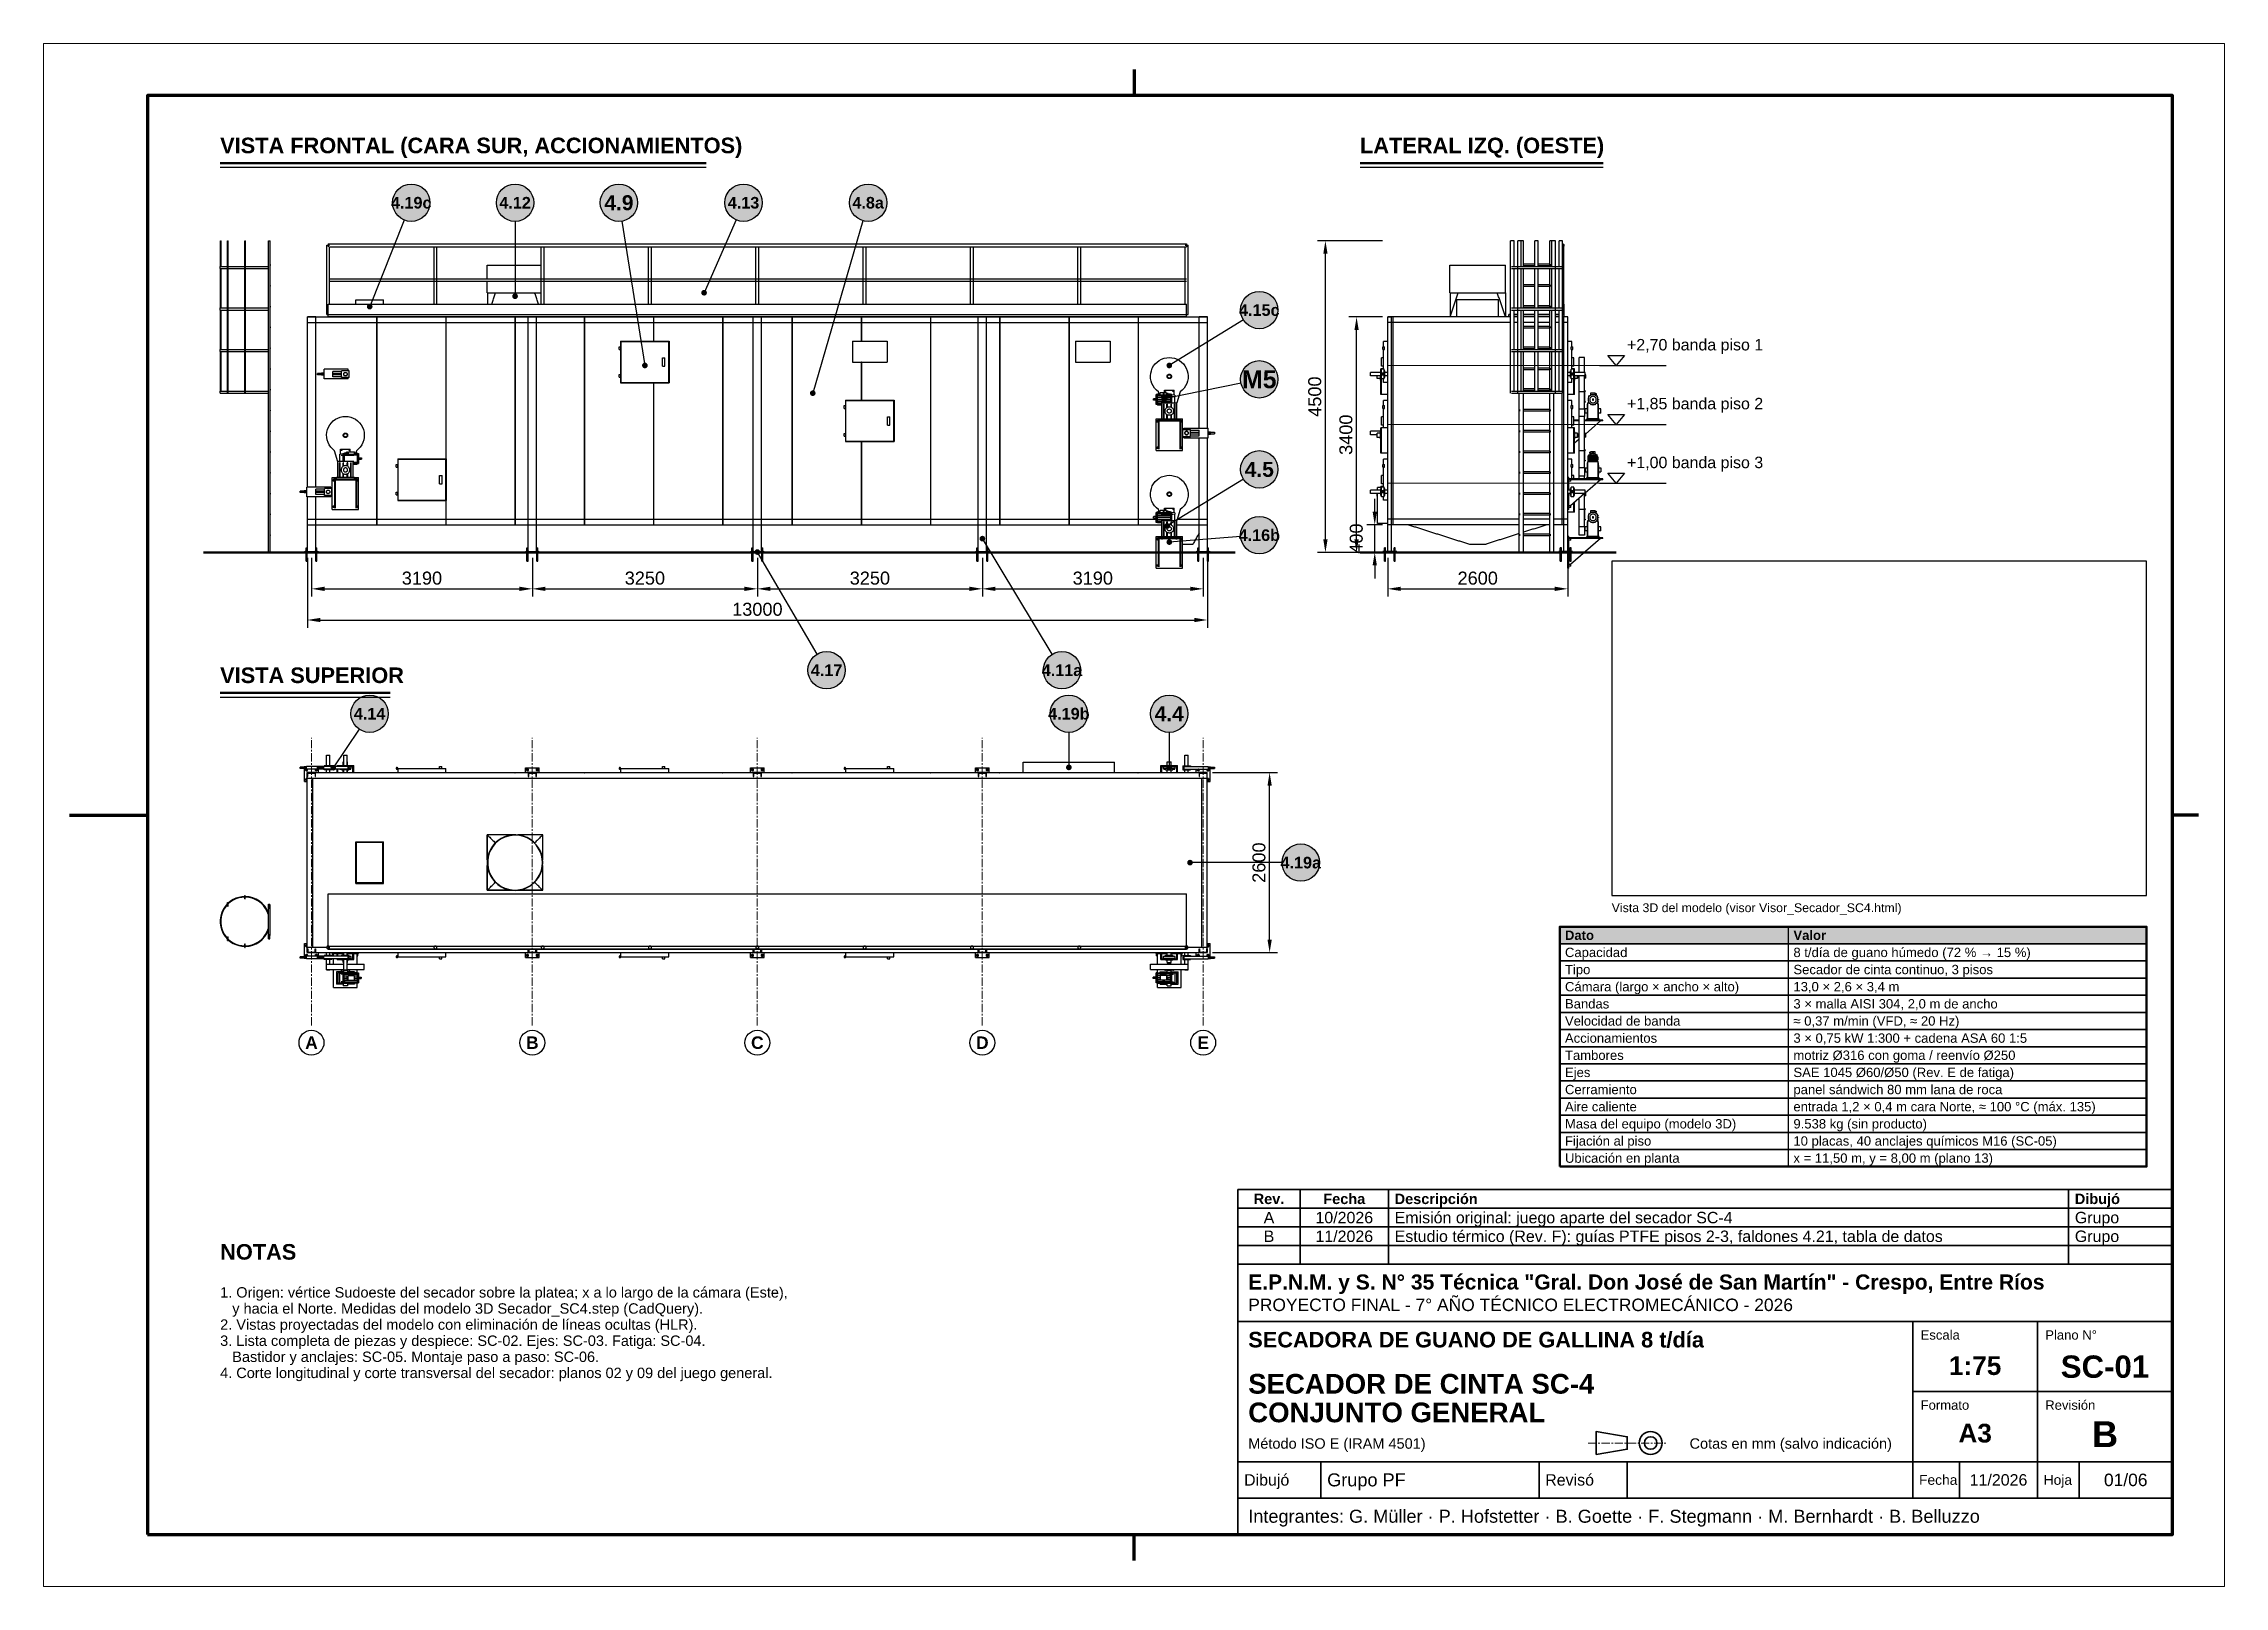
# Model space of a CAD drawing. Header units: millimetres. Extents: x 0 to 420, y 0 to 297.
import ezdxf
from ezdxf.enums import TextEntityAlignment as Align

# ---------------------------------------------------------------- set-up
doc = ezdxf.new("R2010")
doc.units = ezdxf.units.MM
doc.header["$LTSCALE"] = 0.5
doc.linetypes.add('CENTER', pattern=[5.08, 3.175, -0.635, 0.635, -0.635])
for name, color, linetype, lineweight in [('AUXILIAR', 9, 'CONTINUOUS', 13), ('CONTORNO', 7, 'CONTINUOUS', 50), ('COTAS', 7, 'CONTINUOUS', 25), ('EJES', 1, 'CENTER', 18), ('FINO', 7, 'CONTINUOUS', 25), ('HOJA', 8, 'CONTINUOUS', 13), ('RECUADRO', 7, 'CONTINUOUS', 70), ('RELLENO', 9, 'CONTINUOUS', 13), ('ROTULO', 7, 'CONTINUOUS', 35), ('TEXTO', 7, 'CONTINUOUS', 25)]:
    doc.layers.add(name, color=color, linetype=linetype, lineweight=lineweight)
doc.styles.add('NEGRITA', font='arialbd.ttf')
doc.styles.get("Standard").update_dxf_attribs({"font": 'arial.ttf'})
doc.dimstyles.new('IRAM', dxfattribs={"dimtxt": 2.5, "dimasz": 2.5, "dimexe": 1.5, "dimexo": 1, "dimgap": 0.8, "dimtad": 1, "dimdec": 1, "dimtxsty": 'Standard', "dimcen": 2.5, "dimazin": 3, "dimtfac": 1, "dimtmove": 0, "dimatfit": 3})
picture_1 = doc.add_image_def('image1.png', size_in_pixel=(2000, 1250))

msp = doc.modelspace()

# ---------------------------------------------------------------- texts
at = {"layer": 'COTAS', "style": 'NEGRITA'}
for s, height, p in [('4.19c', 2.232, (70.8, 266.3733)), ('4.12', 2.232, (90.8, 266.3733)), ('4.9', 2.88, (110.8, 266.3733)), ('4.13', 2.232, (134.8, 266.3733)), ('4.8a', 2.232, (158.8, 266.3733)), ('4.15c', 2.232, (234.1333, 245.7067)), ('M5', 3.42, (234.1333, 232.3733)), ('4.5', 2.88, (234.1333, 215.04)), ('4.16b', 2.232, (234.1333, 202.3733)), ('4.17', 2.232, (150.8, 176.3733)), ('4.11a', 2.232, (196.1333, 176.3733)), ('4.14', 2.232, (62.788, 168)), ('4.19b', 2.232, (197.4547, 168)), ('4.4', 2.88, (216.788, 168)), ('4.19a', 2.232, (242.1213, 139.3333))]:
    msp.add_text(s, height=height, dxfattribs=at).set_placement(p, align=Align.MIDDLE_CENTER)
at = {"layer": 'ROTULO', "style": 'NEGRITA'}
for s, height, p in [('Fecha', 2, (250.5, 74.6)), ('Rev.', 2, (236, 74.6)), ('1:75', 3.6, (372, 42.5)), ('SC-01', 4.3, (397, 42.3)), ('A3', 3.6, (372, 29.5)), ('B', 5, (397, 29.3))]:
    msp.add_text(s, height=height, dxfattribs=at).set_placement(p, align=Align.MIDDLE_CENTER)
for s, height, p in [('Descripción', 2, (260.2, 74.6)), ('Dibujó', 2, (391.2, 74.6)), ('E.P.N.M. y S. N° 35 Técnica "Gral. Don José de San Martín" - Crespo, Entre Ríos', 2.9, (232, 58.6)), ('SECADORA DE GUANO DE GALLINA 8 t/día', 3, (232, 47.5)), ('SECADOR DE CINTA SC-4', 3.8, (232, 39)), ('CONJUNTO GENERAL', 3.8, (232, 33.49))]:
    msp.add_text(s, height=height, dxfattribs=at).set_placement(p, align=Align.MIDDLE_LEFT)
at = {"layer": 'ROTULO'}
for s, height, p in [('A', 2.2, (236, 71)), ('10/2026', 2.2, (250.5, 71)), ('B', 2.2, (236, 67.4)), ('11/2026', 2.2, (250.5, 67.4)), ('11/2026', 2.2, (376.5, 20.5)), ('01/06', 2.4, (401, 20.5))]:
    msp.add_text(s, height=height, dxfattribs=at).set_placement(p, align=Align.MIDDLE_CENTER)
for s, height, p in [('Emisión original: juego aparte del secador SC-4', 2.2, (260.2, 71)), ('Grupo', 2.2, (391.2, 71)), ('Estudio térmico (Rev. F): guías PTFE pisos 2-3, faldones 4.21, tabla de datos', 2.2, (260.2, 67.4)), ('Grupo', 2.2, (391.2, 67.4)), ('PROYECTO FINAL - 7° AÑO TÉCNICO ELECTROMECÁNICO - 2026', 2.4, (232, 54.2)), ('Método ISO E (IRAM 4501)', 2, (232, 27.5)), ('Cotas en mm (salvo indicación)', 2, (317, 27.5)), ('Dibujó', 2.2, (231.2, 20.5)), ('Grupo PF', 2.5, (247.2, 20.5)), ('Revisó', 2.2, (289.2, 20.5)), ('Fecha', 1.9, (361.2, 20.5)), ('Hoja', 1.9, (385.2, 20.5)), ('Integrantes: G. Müller · P. Hofstetter · B. Goette · F. Stegmann · M. Bernhardt · B. Belluzzo', 2.5, (232, 13.5))]:
    msp.add_text(s, height=height, dxfattribs=at).set_placement(p, align=Align.MIDDLE_LEFT)
for s, p in [('Escala', (361.5, 49.3)), ('Plano N°', (385.5, 49.3)), ('Formato', (361.5, 35.8)), ('Revisión', (385.5, 35.8))]:
    msp.add_text(s, height=1.8, dxfattribs=at).set_placement(p, align=Align.TOP_LEFT)
at = {"layer": 'TEXTO', "style": 'NEGRITA'}
for s, p in [('VISTA FRONTAL (CARA SUR, ACCIONAMIENTOS)', (34, 275)), ('LATERAL IZQ. (OESTE)', (253.5333, 275)), ('VISTA SUPERIOR', (34, 173)), ('NOTAS', (34, 62))]:
    msp.add_text(s, height=3, dxfattribs=at).set_placement(p, align=Align.BOTTOM_LEFT)
at = {"layer": 'TEXTO'}
for s, p in [('+2,70 banda piso 1', (304.9467, 237.28)), ('+1,85 banda piso 2', (304.9467, 225.9467)), ('+1,00 banda piso 3', (304.9467, 214.6133))]:
    msp.add_text(s, height=2.2, dxfattribs=at).set_placement(p, align=Align.BOTTOM_LEFT)
for s, height, p in [('Vista 3D del modelo (visor Visor_Secador_SC4.html)', 1.7, (302, 131.5)), ('1. Origen: vértice Sudoeste del secador sobre la platea; x a lo largo de la cámara (Este),', 2, (34, 57.6)), ('   y hacia el Norte. Medidas del modelo 3D Secador_SC4.step (CadQuery).', 2, (34, 54.5)), ('2. Vistas proyectadas del modelo con eliminación de líneas ocultas (HLR).', 2, (34, 51.4)), ('3. Lista completa de piezas y despiece: SC-02. Ejes: SC-03. Fatiga: SC-04.', 2, (34, 48.3)), ('4. Corte longitudinal y corte transversal del secador: planos 02 y 09 del juego general.', 2, (34, 42.1)), ('   Bastidor y anclajes: SC-05. Montaje paso a paso: SC-06.', 2, (34, 45.2))]:
    msp.add_text(s, height=height, dxfattribs=at).set_placement(p, align=Align.TOP_LEFT)
at = {"layer": 'TEXTO', "style": 'NEGRITA'}
for s, p in [('Dato', (293, 125.35)), ('Valor', (337, 125.35))]:
    msp.add_text(s, height=1.8, dxfattribs=at).set_placement(p, align=Align.MIDDLE_LEFT)
at = {"layer": 'TEXTO'}
for s, p in [('Capacidad', (293, 122.05)), ('8 t/día de guano húmedo (72 % → 15 %)', (337, 122.05)), ('Tipo', (293, 118.75)), ('Secador de cinta continuo, 3 pisos', (337, 118.75)), ('Cámara (largo × ancho × alto)', (293, 115.45)), ('13,0 × 2,6 × 3,4 m', (337, 115.45)), ('Velocidad de banda', (293, 108.85)), ('Bandas', (293, 112.15)), ('≈ 0,37 m/min (VFD, ≈ 20 Hz)', (337, 108.85)), ('3 × malla AISI 304, 2,0 m de ancho', (337, 112.15)), ('Accionamientos', (293, 105.55)), ('3 × 0,75 kW 1:300 + cadena ASA 60 1:5', (337, 105.55)), ('Tambores', (293, 102.25)), ('motriz Ø316 con goma / reenvío Ø250', (337, 102.25)), ('Cerramiento', (293, 95.65)), ('Ejes', (293, 98.95)), ('SAE 1045 Ø60/Ø50 (Rev. E de fatiga)', (337, 98.95)), ('panel sándwich 80 mm lana de roca', (337, 95.65)), ('Aire caliente', (293, 92.35)), ('entrada 1,2 × 0,4 m cara Norte, ≈ 100 °C (máx. 135)', (337, 92.35)), ('Masa del equipo (modelo 3D)', (293, 89.05)), ('9.538 kg (sin producto)', (337, 89.05)), ('Fijación al piso', (293, 85.75)), ('10 placas, 40 anclajes químicos M16 (SC-05)', (337, 85.75)), ('Ubicación en planta', (293, 82.45)), ('x = 11,50 m, y = 8,00 m (plano 13)', (337, 82.45))]:
    msp.add_text(s, height=1.8, dxfattribs=at).set_placement(p, align=Align.MIDDLE_LEFT)
at = {"layer": 'TEXTO', "style": 'NEGRITA'}
for s, p in [('A', (51.588, 104.6667)), ('B', (94.1213, 104.6667)), ('C', (137.4547, 104.6667)), ('D', (180.788, 104.6667)), ('E', (223.3213, 104.6667))]:
    msp.add_text(s, height=2.4, dxfattribs=at).set_placement(p, align=Align.MIDDLE_CENTER)

# ---------------------------------------------------------------- dimensions: what is measured, and where the dimension line sits
at = {"layer": 'COTAS'}
for base, p1, p2 in [((246.8667, 199.04), (258.8667, 199.04), (258.8667, 259.04)), ((252.8667, 199.04), (258.8667, 199.04), (258.8667, 244.3733)), ((236.1213, 122), (224.1213, 122), (224.1213, 156.6667))]:
    msp.add_linear_dim(base=base, p1=p1, p2=p2, angle=90, dimstyle='IRAM', override={"dimlfac": 75}, dxfattribs=at).render()
msp.add_linear_dim(base=(256.3667, 199.04), p1=(258.8667, 199.04), p2=(258.8667, 204.3733), angle=90, text='400', dimstyle='IRAM', override={"dimlfac": 75}, dxfattribs=at).render()
for base, p1, p2 in [((50.8, 186.04), (50.8, 199.04), (224.1333, 199.04)), ((51.6, 192.04), (51.6, 199.04), (94.1333, 199.04)), ((94.1333, 192.04), (94.1333, 199.04), (137.4667, 199.04)), ((137.4667, 192.04), (137.4667, 199.04), (180.8, 199.04)), ((180.8, 192.04), (180.8, 199.04), (223.3333, 199.04)), ((258.8667, 192.04), (258.8667, 199.04), (293.5333, 199.04))]:
    msp.add_linear_dim(base=base, p1=p1, p2=p2, dimstyle='IRAM', override={"dimlfac": 75}, dxfattribs=at).render()

# ---------------------------------------------------------------- hatches: boundary and pattern name
at = {"layer": 'COTAS'}
h = msp.add_hatch(color=7, dxfattribs=at)
edge = h.paths.add_edge_path()
edge.add_arc((90.8, 248.3733), 0.55, 0, 360)
h = msp.add_hatch(color=7, dxfattribs=at)
edge = h.paths.add_edge_path()
edge.add_arc((127.2, 249.04), 0.55, 0, 360)
h = msp.add_hatch(color=7, dxfattribs=at)
edge = h.paths.add_edge_path()
edge.add_arc((62.8, 246.3733), 0.55, 0, 360)
h = msp.add_hatch(color=7, dxfattribs=at)
edge = h.paths.add_edge_path()
edge.add_arc((115.8, 235.04), 0.55, 0, 360)
h = msp.add_hatch(color=7, dxfattribs=at)
edge = h.paths.add_edge_path()
edge.add_arc((216.8, 235.04), 0.55, 0, 360)
h = msp.add_hatch(color=7, dxfattribs=at)
edge = h.paths.add_edge_path()
edge.add_arc((148.1333, 229.7067), 0.55, 0, 360)
h = msp.add_hatch(color=7, dxfattribs=at)
edge = h.paths.add_edge_path()
edge.add_arc((215.8133, 228.5867), 0.55, 0, 360)
h = msp.add_hatch(color=7, dxfattribs=at)
edge = h.paths.add_edge_path()
edge.add_arc((180.8, 201.7067), 0.55, 0, 360)
h = msp.add_hatch(color=7, dxfattribs=at)
edge = h.paths.add_edge_path()
edge.add_arc((216.4, 204.16), 0.55, 0, 360)
h = msp.add_hatch(color=7, dxfattribs=at)
edge = h.paths.add_edge_path()
edge.add_arc((137.4667, 199.12), 0.55, 0, 360)
h = msp.add_hatch(color=7, dxfattribs=at)
edge = h.paths.add_edge_path()
edge.add_arc((216.8, 201.04), 0.55, 0, 360)
h = msp.add_hatch(color=7, dxfattribs=at)
edge = h.paths.add_edge_path()
edge.add_arc((55.788, 157.6), 0.55, 0, 360)
h = msp.add_hatch(color=7, dxfattribs=at)
edge = h.paths.add_edge_path()
edge.add_arc((197.4547, 157.6667), 0.55, 0, 360)
h = msp.add_hatch(color=7, dxfattribs=at)
edge = h.paths.add_edge_path()
edge.add_arc((216.788, 157.6), 0.55, 0, 360)
h = msp.add_hatch(color=7, dxfattribs=at)
edge = h.paths.add_edge_path()
edge.add_arc((220.788, 139.3333), 0.55, 0, 360)
at = {"layer": 'RELLENO', "true_color": 0xffffff}
h = msp.add_hatch(color=7, dxfattribs=at)
edge = h.paths.add_edge_path()
edge.add_arc((70.8, 266.3733), 3.6, 0, 360)
h = msp.add_hatch(color=7, dxfattribs=at)
edge = h.paths.add_edge_path()
edge.add_arc((90.8, 266.3733), 3.6, 0, 360)
h = msp.add_hatch(color=7, dxfattribs=at)
edge = h.paths.add_edge_path()
edge.add_arc((110.8, 266.3733), 3.6, 0, 360)
h = msp.add_hatch(color=7, dxfattribs=at)
edge = h.paths.add_edge_path()
edge.add_arc((134.8, 266.3733), 3.6, 0, 360)
h = msp.add_hatch(color=7, dxfattribs=at)
edge = h.paths.add_edge_path()
edge.add_arc((158.8, 266.3733), 3.6, 0, 360)
h = msp.add_hatch(color=7, dxfattribs=at)
edge = h.paths.add_edge_path()
edge.add_arc((234.1333, 245.7067), 3.6, 0, 360)
h = msp.add_hatch(color=7, dxfattribs=at)
edge = h.paths.add_edge_path()
edge.add_arc((234.1333, 232.3733), 3.6, 0, 360)
h = msp.add_hatch(color=7, dxfattribs=at)
edge = h.paths.add_edge_path()
edge.add_arc((234.1333, 215.04), 3.6, 0, 360)
h = msp.add_hatch(color=7, dxfattribs=at)
edge = h.paths.add_edge_path()
edge.add_arc((234.1333, 202.3733), 3.6, 0, 360)
h = msp.add_hatch(color=7, dxfattribs=at)
edge = h.paths.add_edge_path()
edge.add_arc((150.8, 176.3733), 3.6, 0, 360)
h = msp.add_hatch(color=7, dxfattribs=at)
edge = h.paths.add_edge_path()
edge.add_arc((196.1333, 176.3733), 3.6, 0, 360)
h = msp.add_hatch(color=7, dxfattribs=at)
edge = h.paths.add_edge_path()
edge.add_arc((62.788, 168), 3.6, 0, 360)
h = msp.add_hatch(color=7, dxfattribs=at)
edge = h.paths.add_edge_path()
edge.add_arc((197.4547, 168), 3.6, 0, 360)
h = msp.add_hatch(color=7, dxfattribs=at)
edge = h.paths.add_edge_path()
edge.add_arc((216.788, 168), 3.6, 0, 360)
h = msp.add_hatch(color=7, dxfattribs=at)
edge = h.paths.add_edge_path()
edge.add_arc((242.1213, 139.3333), 3.6, 0, 360)
at = {"layer": 'RELLENO', "true_color": 0xe2e8ee}
msp.add_hatch(color=7, dxfattribs=at).paths.add_polyline_path([(292, 123.7), (405, 123.7), (405, 127), (292, 127)])

# ---------------------------------------------------------------- linework, layer by layer
at = {"layer": 'AUXILIAR'}
for p, q in [((258.8667, 235.04), (302.2, 235.04)), ((258.8667, 223.7067), (302.2, 223.7067)), ((258.8667, 212.3733), (302.2, 212.3733))]:
    msp.add_line(p, q, dxfattribs=at)
at = {"layer": 'CONTORNO'}
for p, q in [((34, 274), (127.6, 274)), ((253.5333, 274), (300.3333, 274)), ((30.8, 199.04), (229.4667, 199.04)), ((253.5333, 199.04), (302.8667, 199.04)), ((34, 172), (66.76, 172))]:
    msp.add_line(p, q, dxfattribs=at)
msp.add_lwpolyline([(292, 80.8), (405, 80.8), (405, 127), (292, 127)], close=True, dxfattribs=at)
at = {"layer": 'COTAS'}
for p, q in [((69.463, 263.0308), (62.8, 246.3733)), ((90.8, 262.7733), (90.8, 248.3733)), ((111.3673, 262.8183), (115.8, 235.04)), ((133.3544, 263.0763), (127.2, 249.04)), ((157.7944, 262.9166), (148.1333, 229.7067)), ((231.0674, 243.8199), (216.8, 235.04)), ((230.6079, 231.6446), (215.8133, 228.5867)), ((299.6667, 235.04), (312.4667, 235.04)), ((299.6667, 223.7067), (312.4667, 223.7067)), ((231.0648, 213.1574), (216.4, 204.16)), ((299.6667, 212.3733), (312.4667, 212.3733)), ((194.2692, 179.4531), (180.8, 201.7067)), ((230.5439, 202.0972), (216.8, 201.04)), ((148.9795, 179.4791), (137.4667, 199.12)), ((60.7778, 165.0135), (55.788, 157.6)), ((197.4547, 164.4), (197.4547, 157.6667)), ((216.788, 164.4), (216.788, 157.6)), ((238.5213, 139.3333), (220.788, 139.3333))]:
    msp.add_line(p, q, dxfattribs=at)
for points in [[(301.2667, 236.96), (304.4667, 236.96), (302.8667, 235.04)], [(301.2667, 225.6267), (304.4667, 225.6267), (302.8667, 223.7067)], [(301.2667, 214.2933), (304.4667, 214.2933), (302.8667, 212.3733)]]:
    msp.add_lwpolyline(points, close=True, dxfattribs=at)
for centre, radius in [((70.8, 266.3733), 3.6), ((90.8, 266.3733), 3.6), ((110.8, 266.3733), 3.6), ((134.8, 266.3733), 3.6), ((158.8, 266.3733), 3.6), ((234.1333, 245.7067), 3.6), ((234.1333, 232.3733), 3.6), ((234.1333, 215.04), 3.6), ((234.1333, 202.3733), 3.6), ((150.8, 176.3733), 3.6), ((196.1333, 176.3733), 3.6), ((62.788, 168), 3.6), ((197.4547, 168), 3.6), ((216.788, 168), 3.6), ((242.1213, 139.3333), 3.6), ((51.588, 104.6667), 2.4), ((94.1213, 104.6667), 2.4), ((137.4547, 104.6667), 2.4), ((180.788, 104.6667), 2.4), ((223.3213, 104.6667), 2.4)]:
    msp.add_circle(centre, radius, dxfattribs=at)
at = {"layer": 'EJES'}
for p, q in [((51.588, 108), (51.588, 163.3333)), ((94.1213, 108), (94.1213, 163.3333)), ((137.4547, 108), (137.4547, 163.3333)), ((180.788, 108), (180.788, 163.3333)), ((223.3213, 108), (223.3213, 163.3333)), ((297.5, 27.6), (312.5, 27.6))]:
    msp.add_line(p, q, dxfattribs=at)
at = {"layer": 'FINO'}
for p, q in [((34, 273.2), (127.6, 273.2)), ((253.5333, 273.2), (300.3333, 273.2)), ((34.08, 254.1067), (34.08, 259.04)), ((34.08, 259.04), (34.1867, 259.04)), ((34.1867, 254.1067), (34.1867, 259.04)), ((35.4467, 229.7067), (35.4467, 259.04)), ((35.4467, 259.04), (35.5533, 259.04)), ((35.5533, 229.7067), (35.5533, 259.04)), ((38.7467, 229.7067), (38.7467, 259.04)), ((38.7467, 259.04), (38.8533, 259.04)), ((38.8533, 229.7067), (38.8533, 259.04)), ((43.3333, 199.04), (43.3333, 259.04)), ((43.3333, 259.04), (43.6, 259.04)), ((43.6, 199.04), (43.6, 259.04)), ((54.52, 244.84), (54.52, 258.1733)), ((54.8, 258.4533), (220.1333, 258.4533)), ((55.08, 246.84), (55.08, 257.8933)), ((55.08, 257.8933), (220.1333, 257.8933)), ((75.1867, 246.84), (75.1867, 257.8933)), ((75.7467, 246.84), (75.7467, 257.8933)), ((95.8533, 246.84), (95.8533, 257.8933)), ((96.4133, 246.84), (96.4133, 257.8933)), ((116.52, 246.84), (116.52, 257.8933)), ((117.08, 246.84), (117.08, 257.8933)), ((137.1867, 246.84), (137.1867, 257.8933)), ((137.7467, 246.84), (137.7467, 257.8933)), ((157.8533, 246.84), (157.8533, 257.8933)), ((158.4133, 246.84), (158.4133, 257.8933)), ((178.52, 246.84), (178.52, 257.8933)), ((179.08, 246.84), (179.08, 257.8933)), ((199.1867, 246.84), (199.1867, 257.8933)), ((199.7467, 246.84), (199.7467, 257.8933)), ((219.8533, 246.84), (219.8533, 257.8933)), ((220.4133, 244.84), (220.4133, 258.1733)), ((283.2, 259.04), (282.5333, 259.04)), ((282.5333, 229.7067), (282.5333, 259.04)), ((283.2, 254.1067), (283.2, 259.04)), ((284.5667, 259.04), (283.9, 259.04)), ((283.9, 229.7067), (283.9, 259.04)), ((285, 259.04), (284.5667, 259.04)), ((284.5667, 254.1067), (284.5667, 259.04)), ((285, 254.1067), (285, 259.04)), ((287.8667, 259.04), (287.2, 259.04)), ((287.2, 254.1067), (287.2, 259.04)), ((287.8667, 254.1067), (287.8667, 259.04)), ((290.5, 259.04), (290.0667, 259.04)), ((290.0667, 254.1067), (290.0667, 259.04)), ((291.1667, 259.04), (290.5, 259.04)), ((290.5, 254.1067), (290.5, 259.04)), ((291.1667, 229.7067), (291.1667, 259.04)), ((292.5333, 259.04), (291.8667, 259.04)), ((291.8667, 254.1067), (291.8667, 259.04)), ((292.5333, 229.7067), (292.5333, 259.04)), ((292.8133, 244.84), (292.8133, 258.1733)), ((34, 253.7067), (34, 254.1067)), ((34.08, 246.1067), (34.08, 253.7067)), ((34.1867, 246.1067), (34.1867, 253.7067)), ((85.44, 251.7333), (85.44, 254.3733)), ((270.84, 249.04), (270.84, 254.3733)), ((281.56, 249.04), (281.56, 254.3733)), ((283.2, 246.1067), (283.2, 253.7067)), ((284.5667, 246.1067), (284.5667, 253.7067)), ((287.2, 254.5333), (285, 254.5333)), ((287.2, 254.2133), (285, 254.2133)), ((285, 246.1067), (285, 253.7067)), ((287.2, 246.1067), (287.2, 253.7067)), ((290.0667, 254.5333), (287.8667, 254.5333)), ((290.0667, 254.2133), (287.8667, 254.2133)), ((287.8667, 246.1067), (287.8667, 253.7067)), ((290.0667, 246.1067), (290.0667, 253.7067)), ((290.5, 246.1067), (290.5, 253.7067)), ((291.8667, 246.1067), (291.8667, 253.7067)), ((55.08, 251.7333), (220.1333, 251.7333)), ((55.08, 251.28), (220.1333, 251.28)), ((85.44, 249.04), (85.44, 251.28)), ((287.2, 250.5333), (285, 250.5333)), ((287.2, 250.2133), (285, 250.2133)), ((290.0667, 250.5333), (287.8667, 250.5333)), ((290.0667, 250.2133), (287.8667, 250.2133)), ((34, 245.7067), (34, 246.1067)), ((34.08, 238.1067), (34.08, 245.7067)), ((34.1867, 238.1067), (34.1867, 245.7067)), ((50.8, 211.64), (50.8, 244.3733)), ((52.4, 244.3733), (50.8, 244.3733)), ((50.8, 211.64), (50.8, 244.3733)), ((50.8, 244.3733), (64.1133, 244.3733)), ((50.8, 243.3067), (50.8, 244.3733)), ((50.8, 244.3733), (224.1333, 244.3733)), ((52.4, 211.64), (52.4, 244.3733)), ((54.8, 244.84), (54.8, 246.84)), ((54.8, 246.84), (220.1333, 246.84)), ((54.8, 244.44), (54.8, 244.84)), ((54.8, 244.84), (220.1333, 244.84)), ((54.8, 244.84), (220.1333, 244.84)), ((54.8, 244.44), (220.1333, 244.44)), ((60.1333, 246.84), (60.1333, 247.7067)), ((60.1333, 247.7067), (65.4667, 247.7067)), ((60.1333, 244.3733), (60.1333, 244.44)), ((64.1133, 244.3733), (64.1133, 204.3733)), ((64.1533, 244.3733), (77.4467, 244.3733)), ((64.1533, 244.3733), (64.1533, 204.3733)), ((65.4667, 246.84), (65.4667, 247.7067)), ((65.4667, 244.3733), (65.4667, 244.44)), ((77.4467, 244.3733), (77.4467, 217.04)), ((77.4867, 244.3733), (90.78, 244.3733)), ((77.4867, 244.3733), (77.4867, 217.04)), ((90.78, 244.3733), (90.78, 204.3733)), ((90.82, 244.3733), (104.1133, 244.3733)), ((90.82, 244.3733), (90.82, 204.3733)), ((93.3333, 199.3867), (93.3333, 244.3733)), ((94.9333, 244.3733), (93.3333, 244.3733)), ((94.9333, 199.3867), (94.9333, 244.3733)), ((104.1133, 244.3733), (104.1133, 204.3733)), ((104.1533, 244.3733), (117.4467, 244.3733)), ((104.1533, 244.3733), (104.1533, 204.3733)), ((117.4467, 244.3733), (117.4467, 239.7067)), ((117.4867, 244.3733), (130.78, 244.3733)), ((117.4867, 244.3733), (117.4867, 239.7067)), ((130.78, 244.3733), (130.78, 204.3733)), ((130.82, 244.3733), (144.1133, 244.3733)), ((130.82, 244.3733), (130.82, 204.3733)), ((136.6667, 199.3867), (136.6667, 244.3733)), ((138.2667, 244.3733), (136.6667, 244.3733)), ((138.2667, 199.3867), (138.2667, 244.3733)), ((144.1133, 244.3733), (144.1133, 204.3733)), ((144.1533, 244.3733), (157.4467, 244.3733)), ((144.1533, 244.3733), (144.1533, 204.3733)), ((157.4467, 244.3733), (157.4467, 239.7067)), ((157.4867, 244.3733), (170.78, 244.3733)), ((157.4867, 244.3733), (157.4867, 239.7067)), ((170.78, 244.3733), (170.78, 204.3733)), ((170.82, 244.3733), (184.1133, 244.3733)), ((170.82, 244.3733), (170.82, 204.3733)), ((180, 199.3867), (180, 244.3733)), ((181.6, 244.3733), (180, 244.3733)), ((181.6, 199.3867), (181.6, 244.3733)), ((184.1133, 244.3733), (184.1133, 204.3733)), ((184.1533, 244.3733), (197.4467, 244.3733)), ((184.1533, 244.3733), (184.1533, 204.3733)), ((197.4467, 244.3733), (197.4467, 204.3733)), ((197.4867, 244.3733), (210.78, 244.3733)), ((197.4867, 244.3733), (197.4867, 204.3733)), ((210.78, 244.3733), (210.78, 204.3733)), ((210.82, 244.3733), (224.1133, 244.3733)), ((210.82, 244.3733), (210.82, 204.3733)), ((220.1333, 244.84), (220.1333, 246.84)), ((220.1333, 244.44), (220.1333, 244.84)), ((222.5333, 222.9733), (222.5333, 244.3733)), ((224.1333, 244.3733), (222.5333, 244.3733)), ((224.1133, 244.3733), (224.1133, 222.9733)), ((224.1333, 222.9733), (224.1333, 244.3733)), ((224.1333, 243.3067), (224.1333, 244.3733)), ((258.8667, 199.2), (258.8667, 244.3733)), ((258.8667, 244.3733), (259.6, 244.3733)), ((259.9333, 244.3733), (258.8667, 244.3733)), ((258.8667, 204.3733), (258.8667, 244.3733)), ((282.5333, 244.3733), (258.8667, 244.3733)), ((258.8667, 243.3067), (258.8667, 244.3733)), ((259.6, 199.2), (259.6, 244.3733)), ((259.9333, 204.3733), (259.9333, 244.3733)), ((282.5333, 244.3733), (259.9333, 244.3733)), ((259.9333, 204.3733), (259.9333, 244.3733)), ((280.2, 247.7067), (272.2, 247.7067)), ((272.2, 244.3733), (272.2, 247.7067)), ((280.2, 244.3733), (280.2, 247.7067)), ((282.5333, 244.84), (282.2, 244.84)), ((282.2, 244.44), (282.2, 244.84)), ((282.5333, 244.44), (282.2, 244.44)), ((283.2, 238.1067), (283.2, 245.7067)), ((283.9, 244.84), (283.2, 244.84)), ((283.9, 244.44), (283.2, 244.44)), ((283.9, 244.3733), (283.2, 244.3733)), ((283.9, 244.3733), (283.2, 244.3733)), ((284.5667, 238.1067), (284.5667, 245.7067)), ((287.2, 246.5333), (285, 246.5333)), ((287.2, 246.2133), (285, 246.2133)), ((285, 238.1067), (285, 245.7067)), ((287.2, 244.84), (285, 244.84)), ((287.2, 244.44), (285, 244.44)), ((287.2, 244.3733), (285, 244.3733)), ((287.2, 244.3733), (285, 244.3733)), ((287.2, 238.1067), (287.2, 245.7067)), ((290.0667, 246.5333), (287.8667, 246.5333)), ((290.0667, 246.2133), (287.8667, 246.2133)), ((287.8667, 238.1067), (287.8667, 245.7067)), ((290.0667, 244.84), (287.8667, 244.84)), ((290.0667, 244.44), (287.8667, 244.44)), ((290.0667, 244.3733), (287.8667, 244.3733)), ((290.0667, 244.3733), (287.8667, 244.3733)), ((290.0667, 238.1067), (290.0667, 245.7067)), ((290.5, 238.1067), (290.5, 245.7067)), ((291.8667, 244.84), (291.1667, 244.84)), ((291.8667, 244.44), (291.1667, 244.44)), ((291.8667, 244.3733), (291.1667, 244.3733)), ((291.8667, 244.3733), (291.1667, 244.3733)), ((291.8667, 238.1067), (291.8667, 245.7067)), ((292.8667, 244.84), (292.5333, 244.84)), ((292.8667, 244.44), (292.5333, 244.44)), ((293.5333, 244.3733), (292.5333, 244.3733)), ((293.5333, 244.3733), (292.5333, 244.3733)), ((292.8, 199.2), (292.8, 244.3733)), ((293.5333, 244.3733), (292.8, 244.3733)), ((292.8667, 246.84), (292.8133, 246.84)), ((292.8133, 244.84), (292.8133, 246.84)), ((292.8667, 244.84), (292.8133, 244.84)), ((292.8667, 244.84), (292.8667, 246.84)), ((292.8667, 244.44), (292.8667, 244.84)), ((293.5333, 199.2), (293.5333, 244.3733)), ((293.5333, 204.3733), (293.5333, 244.3733)), ((293.5333, 243.3067), (293.5333, 244.3733)), ((50.8, 243.3067), (224.1333, 243.3067)), ((111.1333, 239.7067), (111.1333, 238.64)), ((111.1333, 239.7067), (117.4467, 239.7067)), ((111.1333, 239.7067), (111.1333, 238.64)), ((111.2, 231.7733), (111.2, 239.64)), ((111.2, 239.64), (120.4, 239.64)), ((117.4867, 239.7067), (117.4467, 239.7067)), ((117.4867, 239.7067), (120.4667, 239.7067)), ((120.4, 231.7733), (120.4, 239.64)), ((120.4667, 239.7067), (120.4667, 231.7067)), ((120.4667, 239.7067), (120.4667, 231.7067)), ((155.8, 239.7067), (155.8, 235.7067)), ((155.8, 239.7067), (157.4467, 239.7067)), ((157.4867, 239.7067), (157.4467, 239.7067)), ((157.4867, 239.7067), (162.4667, 239.7067)), ((162.4667, 239.7067), (162.4667, 235.7067)), ((198.7333, 239.7067), (205.4, 239.7067)), ((198.7333, 239.7067), (198.7333, 235.7067)), ((205.4, 239.7067), (205.4, 235.7067)), ((258.8667, 239.64), (258.0667, 239.64)), ((258.0667, 238.64), (258.0667, 239.64)), ((282.5333, 243.3067), (258.8667, 243.3067)), ((283.9, 243.3067), (283.2, 243.3067)), ((287.2, 243.3067), (285, 243.3067)), ((287.2, 242.5333), (285, 242.5333)), ((287.2, 242.2133), (285, 242.2133)), ((290.0667, 243.3067), (287.8667, 243.3067)), ((290.0667, 242.5333), (287.8667, 242.5333)), ((290.0667, 242.2133), (287.8667, 242.2133)), ((291.8667, 243.3067), (291.1667, 243.3067)), ((293.5333, 243.3067), (292.5333, 243.3067)), ((294.3333, 239.64), (293.5333, 239.64)), ((294.3333, 238.64), (294.3333, 239.64)), ((34, 237.7067), (34, 238.1067)), ((34.08, 230.1067), (34.08, 237.7067)), ((34.1867, 230.1067), (34.1867, 237.7067)), ((110.84, 238.1067), (110.84, 238.64)), ((111.1333, 238.1067), (111.1333, 233.3067)), ((111.1333, 238.1067), (111.1333, 233.3067)), ((111.16, 238.1067), (111.16, 238.64)), ((119.2, 234.9067), (119.2, 236.5067)), ((119.2, 236.5067), (119.6667, 236.5067)), ((119.6667, 234.9067), (119.6667, 236.5067)), ((155.8, 235.7067), (157.4467, 235.7067)), ((157.4467, 235.7067), (157.4467, 228.3733)), ((157.4867, 235.7067), (157.4467, 235.7067)), ((157.4867, 235.7067), (162.4667, 235.7067)), ((157.4867, 235.7067), (157.4867, 228.3733)), ((198.7333, 235.7067), (205.4, 235.7067)), ((258.0667, 236.5067), (257.6667, 236.5067)), ((257.6667, 234.9067), (257.6667, 236.5067)), ((257.9067, 238.1067), (257.9067, 238.64)), ((258.0667, 234.3067), (258.0667, 238.1067)), ((258.2267, 238.1067), (258.2267, 238.64)), ((283.2, 230.1067), (283.2, 237.7067)), ((284.5667, 230.1067), (284.5667, 237.7067)), ((287.2, 238.5333), (285, 238.5333)), ((287.2, 238.2133), (285, 238.2133)), ((285, 230.1067), (285, 237.7067)), ((287.2, 230.1067), (287.2, 237.7067)), ((290.0667, 238.5333), (287.8667, 238.5333)), ((290.0667, 238.2133), (287.8667, 238.2133)), ((287.8667, 230.1067), (287.8667, 237.7067)), ((290.0667, 230.1067), (290.0667, 237.7067)), ((290.5, 230.1067), (290.5, 237.7067)), ((291.8667, 230.1067), (291.8667, 237.7067)), ((294.1733, 238.1067), (294.1733, 238.64)), ((294.3333, 234.3067), (294.3333, 238.1067)), ((294.7333, 236.5067), (294.3333, 236.5067)), ((294.4933, 238.1067), (294.4933, 238.64)), ((294.7333, 234.9067), (294.7333, 236.5067)), ((296.7733, 236.5667), (295.76, 236.5667)), ((53.52, 233.5067), (52.7333, 233.5067)), ((53.52, 233.24), (52.7333, 233.24)), ((53.7333, 233.5733), (53.52, 233.5733)), ((53.52, 233.1733), (53.52, 233.5733)), ((53.7333, 233.1733), (53.52, 233.1733)), ((53.7333, 233.1733), (53.7333, 233.5733)), ((53.7867, 233.5067), (53.7333, 233.5067)), ((53.7867, 233.24), (53.7333, 233.24)), ((54, 233.5733), (53.7867, 233.5733)), ((53.7867, 233.1733), (53.7867, 233.5733)), ((54, 233.1733), (53.7867, 233.1733)), ((58.6667, 234.3067), (54, 234.3067)), ((54, 232.44), (54, 234.3067)), ((58.6667, 232.44), (54, 232.44)), ((55.7333, 232.84), (55.7333, 233.9067)), ((57.4, 233.9067), (55.7333, 233.9067)), ((57.4, 233.5067), (55.7333, 233.5067)), ((57.4, 233.24), (55.7333, 233.24)), ((57.4, 232.84), (55.7333, 232.84)), ((58.8667, 234.04), (57.4, 234.04)), ((57.4, 232.7067), (57.4, 234.04)), ((58.8667, 232.7067), (57.4, 232.7067)), ((58.6667, 234.04), (58.6667, 234.3067)), ((58.6667, 232.44), (58.6667, 232.7067)), ((58.8667, 232.7067), (58.8667, 234.04)), ((110.84, 232.7733), (110.84, 233.3067)), ((111.1333, 232.7733), (111.1333, 231.7067)), ((111.1333, 232.7733), (111.1333, 231.7067)), ((111.1333, 231.7067), (117.4467, 231.7067)), ((111.16, 232.7733), (111.16, 233.3067)), ((111.2, 231.7733), (120.4, 231.7733)), ((117.4467, 231.7067), (117.4467, 204.3733)), ((117.4867, 231.7067), (117.4467, 231.7067)), ((117.4867, 231.7067), (120.4667, 231.7067)), ((117.4867, 231.7067), (117.4867, 204.3733)), ((119.2, 234.9067), (119.6667, 234.9067)), ((257.56, 233.7067), (255.5333, 233.7067)), ((257.56, 233.04), (255.5333, 233.04)), ((257.4933, 232.5333), (256.8, 232.5333)), ((257.5333, 232.24), (257.4933, 232.24)), ((257.6933, 234.4), (257.5333, 234.4)), ((257.5333, 233.7067), (257.5333, 234.4)), ((258.0667, 234.4), (257.5333, 234.4)), ((257.5333, 233.7067), (257.5333, 234.4)), ((257.5333, 229.4667), (257.5333, 233.04)), ((257.5333, 229.4667), (257.5333, 233.04)), ((257.6667, 234.04), (257.56, 234.04)), ((257.56, 232.7067), (257.56, 234.04)), ((257.6667, 232.7067), (257.56, 232.7067)), ((258.0667, 234.9067), (257.6667, 234.9067)), ((258.2, 234.3067), (257.6667, 234.3067)), ((257.6667, 232.44), (257.6667, 234.3067)), ((258.2, 232.44), (257.6667, 232.44)), ((257.6933, 234.3067), (257.6933, 234.4)), ((257.6933, 229.4667), (257.6933, 232.44)), ((257.7333, 233.1733), (257.7333, 233.5733)), ((258.1333, 233.5733), (257.7333, 233.5733)), ((258.1333, 233.1733), (257.7333, 233.1733)), ((258.0667, 231.7733), (258.0667, 232.44)), ((258.8667, 231.7733), (258.0667, 231.7733)), ((258.1333, 233.1733), (258.1333, 233.5733)), ((258.2, 232.44), (258.2, 234.3067)), ((258.3067, 234.04), (258.2, 234.04)), ((258.3067, 232.7067), (258.2, 232.7067)), ((258.3067, 232.7067), (258.3067, 234.04)), ((258.8667, 233.7067), (258.3067, 233.7067)), ((258.8667, 233.04), (258.3067, 233.04)), ((287.2, 234.5333), (285, 234.5333)), ((287.2, 234.2133), (285, 234.2133)), ((290.0667, 234.5333), (287.8667, 234.5333)), ((290.0667, 234.2133), (287.8667, 234.2133)), ((294.0933, 233.7067), (293.5333, 233.7067)), ((294.0933, 233.04), (293.5333, 233.04)), ((294.3333, 231.7733), (293.5333, 231.7733)), ((294.2, 234.04), (294.0933, 234.04)), ((294.0933, 232.7067), (294.0933, 234.04)), ((294.2, 232.7067), (294.0933, 232.7067)), ((294.7333, 234.3067), (294.2, 234.3067)), ((294.2, 232.44), (294.2, 234.3067)), ((294.7333, 232.44), (294.2, 232.44)), ((294.2667, 233.1733), (294.2667, 233.5733)), ((294.6667, 233.5733), (294.2667, 233.5733)), ((294.6667, 233.1733), (294.2667, 233.1733)), ((294.7333, 234.9067), (294.3333, 234.9067)), ((294.8667, 234.4), (294.3333, 234.4)), ((294.3333, 231.7733), (294.3333, 232.44)), ((294.6667, 233.1733), (294.6667, 233.5733)), ((294.8667, 234.4), (294.7067, 234.4)), ((294.7067, 234.3067), (294.7067, 234.4)), ((294.7067, 229.4667), (294.7067, 232.44)), ((294.7333, 232.44), (294.7333, 234.3067)), ((294.84, 234.04), (294.7333, 234.04)), ((294.84, 232.7067), (294.7333, 232.7067)), ((294.84, 232.7067), (294.84, 234.04)), ((296.8667, 233.7067), (294.84, 233.7067)), ((296.8667, 233.04), (294.84, 233.04)), ((294.8667, 233.7067), (294.8667, 234.4)), ((294.8667, 233.7067), (294.8667, 234.4)), ((294.8667, 229.4667), (294.8667, 233.04)), ((294.8667, 229.4667), (294.8667, 233.04)), ((294.8933, 232.24), (294.8667, 232.24)), ((295.4, 232.5333), (294.8933, 232.5333)), ((295.76, 232.6), (295.6, 232.6)), ((297, 232.6), (296.7733, 232.6)), ((297, 233.2667), (296.8667, 233.2667)), ((34, 229.7067), (34, 230.1067)), ((35.4467, 229.7067), (35.5533, 229.7067)), ((38.7467, 229.7067), (38.8533, 229.7067)), ((154.1733, 226.7733), (154.1733, 227.3067)), ((154.4667, 228.3733), (154.4667, 227.3067)), ((154.4667, 228.3733), (157.4467, 228.3733)), ((154.4667, 228.3733), (154.4667, 227.3067)), ((154.4933, 226.7733), (154.4933, 227.3067)), ((154.5333, 220.44), (154.5333, 228.3067)), ((154.5333, 228.3067), (163.7333, 228.3067)), ((157.4867, 228.3733), (157.4467, 228.3733)), ((157.4867, 228.3733), (163.8, 228.3733)), ((163.7333, 220.44), (163.7333, 228.3067)), ((163.8, 228.3733), (163.8, 220.3733)), ((163.8, 228.3733), (163.8, 220.3733)), ((213.8133, 228.5933), (213.7333, 228.5933)), ((214.2667, 228.34), (213.7333, 228.34)), ((213.8133, 228.5667), (213.8133, 228.62)), ((214.1867, 228.62), (213.8133, 228.62)), ((214.1867, 228.5667), (214.1867, 228.62)), ((214.2667, 228.5933), (214.1867, 228.5933)), ((214.5547, 229.4267), (214.2667, 229.4267)), ((214.5547, 227.5067), (214.2667, 227.5067)), ((214.5547, 229.464), (214.5547, 229.5333)), ((215.0587, 229.5333), (214.5547, 229.5333)), ((214.5547, 229.464), (214.5547, 229.4413)), ((215.0587, 229.464), (214.5547, 229.464)), ((214.5547, 229.244), (214.5547, 229.4413)), ((215.0587, 229.4413), (214.5547, 229.4413)), ((214.5547, 229.2413), (214.5547, 229.2)), ((217.0027, 229.2413), (214.5547, 229.2413)), ((214.5547, 229.0493), (214.5547, 229.2)), ((217.0027, 229.2), (214.5547, 229.2)), ((214.5547, 228.9013), (214.5547, 228.848)), ((217.0027, 228.9013), (214.5547, 228.9013)), ((214.5547, 228.7667), (214.5547, 228.848)), ((217.0027, 228.848), (214.5547, 228.848)), ((214.5547, 228.496), (214.5547, 228.4373)), ((217.0027, 228.496), (214.5547, 228.496)), ((217.0027, 228.4373), (214.5547, 228.4373)), ((214.5547, 228.1667), (214.5547, 228.0853)), ((214.5547, 228.0853), (214.5547, 228.032)), ((217.0027, 228.0853), (214.5547, 228.0853)), ((217.0027, 228.032), (214.5547, 228.032)), ((214.5547, 227.884), (214.5547, 227.7333)), ((214.5547, 227.7333), (214.5547, 227.692)), ((215.3333, 227.7333), (214.5547, 227.7333)), ((215.3333, 227.692), (214.5547, 227.692)), ((214.5547, 227.6893), (214.5547, 227.492)), ((214.5547, 227.492), (214.5547, 227.4693)), ((215.3333, 227.492), (214.5547, 227.492)), ((214.5547, 227.4693), (214.5547, 227.4)), ((215.3333, 227.4693), (214.5547, 227.4693)), ((215.3333, 227.4), (214.5547, 227.4)), ((214.8267, 229.5333), (214.696, 229.972)), ((215.0587, 229.32), (215.0587, 229.768)), ((216.2467, 229.768), (215.0587, 229.768)), ((216.2467, 229.32), (215.0587, 229.32)), ((215.2, 229.0667), (217.0747, 229.0667)), ((215.2, 227.8667), (215.3333, 227.8667)), ((215.3333, 224.8), (215.3333, 227.8667)), ((215.3333, 227.8667), (218.2667, 227.8667)), ((215.68, 224.8), (215.68, 227.6)), ((215.68, 227.6), (215.7867, 227.6)), ((215.7867, 224.8), (215.7867, 227.6)), ((215.8667, 229.768), (215.8667, 230.2667)), ((215.8667, 230.2667), (217.7333, 230.2667)), ((216.2467, 229.32), (216.2467, 229.768)), ((217.0027, 229.5333), (216.2467, 229.5333)), ((217.0027, 229.464), (216.2467, 229.464)), ((217.0027, 229.4413), (216.2467, 229.4413)), ((216.3467, 226.9573), (216.3467, 227.6)), ((216.3467, 227.6), (216.4533, 227.6)), ((216.4187, 229.5333), (216.4187, 229.6667)), ((216.4533, 227.0173), (216.4533, 227.6)), ((216.5787, 229.5333), (216.5787, 229.6667)), ((217.0027, 229.464), (217.0027, 229.5333)), ((217.0027, 229.464), (217.0027, 229.4413)), ((217.0027, 229.244), (217.0027, 229.4413)), ((217.0747, 229.384), (217.0027, 229.384)), ((217.0027, 229.2413), (217.0027, 229.2)), ((217.0027, 229.0667), (217.0027, 229.2)), ((217.0027, 228.9013), (217.0027, 228.848)), ((217.0027, 228.7667), (217.0027, 228.848)), ((217.0027, 228.496), (217.0027, 228.4373)), ((217.0027, 228.1667), (217.0027, 228.0853)), ((217.0027, 228.0853), (217.0027, 228.032)), ((217.2907, 229.4267), (217.0747, 229.4267)), ((217.1467, 227.0173), (217.1467, 227.6)), ((217.1467, 227.6), (217.2533, 227.6)), ((217.2533, 226.9573), (217.2533, 227.6)), ((217.8667, 229.32), (217.2907, 229.4053)), ((217.2907, 229.0667), (217.6, 229.0667)), ((217.7333, 229.34), (217.7333, 230.2667)), ((217.8133, 224.8), (217.8133, 227.6)), ((217.8133, 227.6), (217.92, 227.6)), ((217.8667, 227.8667), (217.8667, 229.1067)), ((217.8867, 229.1067), (217.8667, 229.1067)), ((217.8867, 227.8667), (217.8867, 229.1067)), ((217.92, 224.8), (217.92, 227.6)), ((218.904, 229.972), (218.2667, 227.8387)), ((218.2667, 224.8), (218.2667, 227.8667)), ((257.6933, 229.4667), (257.5333, 229.4667)), ((258.8667, 229.4667), (257.5333, 229.4667)), ((257.9067, 226.7733), (257.9067, 227.3067)), ((258.8667, 228.3067), (258.0667, 228.3067)), ((258.0667, 227.3067), (258.0667, 228.3067)), ((258.2267, 226.7733), (258.2267, 227.3067)), ((284.2, 199.04), (284.2, 229.7067)), ((287.2, 230.5333), (285, 230.5333)), ((287.2, 230.2133), (285, 230.2133)), ((285, 199.04), (285, 229.7067)), ((290.0667, 230.5333), (287.8667, 230.5333)), ((290.0667, 230.2133), (287.8667, 230.2133)), ((290.0667, 199.04), (290.0667, 229.7067)), ((290.8667, 199.04), (290.8667, 229.7067)), ((292.4667, 204.3733), (292.4667, 229.7067)), ((292.4667, 204.3733), (292.4667, 229.7067)), ((294.8667, 229.4667), (293.5333, 229.4667)), ((294.3333, 228.3067), (293.5333, 228.3067)), ((294.1733, 226.7733), (294.1733, 227.3067)), ((294.3333, 227.3067), (294.3333, 228.3067)), ((294.4933, 226.7733), (294.4933, 227.3067)), ((294.8667, 229.4667), (294.7067, 229.4667)), ((295.76, 226.7067), (295.76, 229.972)), ((296.7733, 229.972), (295.76, 229.972)), ((296.7733, 226.7067), (296.7733, 229.972)), ((296.8133, 230.2667), (296.7947, 230.2667)), ((296.7947, 227.8667), (296.7947, 230.2667)), ((296.8133, 227.8667), (296.7947, 227.8667)), ((296.8133, 227.8667), (296.8133, 230.2667)), ((296.8933, 230.1333), (296.8133, 230.1333)), ((296.8933, 230), (296.8133, 230)), ((296.8933, 228.1333), (296.8133, 228.1333)), ((296.8933, 228), (296.8133, 228)), ((297.36, 227.0933), (297.3333, 227.0933)), ((297.4, 227.6), (297.36, 227.6)), ((297.36, 224.8), (297.36, 227.6)), ((297.6507, 227.8667), (297.4, 227.8667)), ((297.4, 224.8), (297.4, 227.8667)), ((297.6, 228.9973), (297.6, 229.1067)), ((297.6, 229.1067), (297.68, 229.1067)), ((297.6, 227.8667), (297.6, 227.936)), ((297.6253, 229.2), (297.6667, 229.2413)), ((297.7013, 229.124), (297.6253, 229.2)), ((297.7013, 227.8093), (297.6253, 227.7333)), ((297.6667, 227.692), (297.6253, 227.7333)), ((297.7427, 229.1653), (297.6667, 229.2413)), ((297.7427, 227.768), (297.6667, 227.692)), ((297.68, 229.1013), (297.68, 229.1067)), ((297.952, 229.32), (297.952, 229.768)), ((297.952, 229.768), (298.848, 229.768)), ((297.952, 229.32), (297.96, 229.32)), ((297.9653, 229.4413), (298.0187, 229.464)), ((298.0053, 229.3413), (297.9653, 229.4413)), ((298.0053, 227.592), (297.9653, 227.492)), ((298.0187, 227.4693), (297.9653, 227.492)), ((298.06, 229.364), (298.0187, 229.464)), ((298.06, 227.5693), (298.0187, 227.4693)), ((298.36, 228.5867), (298.36, 228.62)), ((298.36, 228.62), (298.44, 228.62)), ((298.3707, 229.4267), (298.3707, 229.5333)), ((298.3707, 229.5333), (298.4293, 229.5333)), ((298.3707, 227.5067), (298.3707, 227.4)), ((298.4293, 227.4), (298.3707, 227.4)), ((298.4293, 229.4267), (298.4293, 229.5333)), ((298.4293, 227.5067), (298.4293, 227.4)), ((298.44, 228.5867), (298.44, 228.62)), ((298.74, 229.364), (298.7813, 229.464)), ((298.74, 227.5693), (298.7813, 227.4693)), ((298.7813, 229.464), (298.8347, 229.4413)), ((298.8347, 227.492), (298.7813, 227.4693)), ((298.7947, 229.3413), (298.8347, 229.4413)), ((298.7947, 227.592), (298.8347, 227.492)), ((298.84, 229.32), (298.848, 229.32)), ((298.848, 229.32), (298.848, 229.768)), ((298.848, 229.6533), (299.0347, 229.6533)), ((298.848, 229.4133), (299.0347, 229.4133)), ((299.0573, 229.1653), (299.1333, 229.2413)), ((299.0573, 227.768), (299.1333, 227.692)), ((299.0987, 229.124), (299.1747, 229.2)), ((299.0987, 227.8093), (299.1747, 227.7333)), ((299.1333, 229.2413), (299.1747, 229.2)), ((299.1747, 227.7333), (299.1333, 227.692)), ((299.4, 227.8667), (299.1493, 227.8667)), ((299.2, 228.9973), (299.2, 229.1067)), ((299.2, 229.1067), (299.28, 229.1067)), ((299.2, 227.8667), (299.2, 227.936)), ((299.2747, 228.8613), (299.3747, 228.9013)), ((299.2747, 228.072), (299.3747, 228.032)), ((299.28, 228.8627), (299.28, 229.1067)), ((299.28, 227.8667), (299.28, 228.0707)), ((299.2973, 228.8067), (299.3973, 228.848)), ((299.2973, 228.1267), (299.3973, 228.0853)), ((299.36, 228.496), (299.4667, 228.496)), ((299.36, 228.4373), (299.4667, 228.4373)), ((299.3747, 228.9013), (299.3973, 228.848)), ((299.3973, 228.0853), (299.3747, 228.032)), ((299.4, 224.8), (299.4, 227.8667)), ((299.44, 227.6), (299.4, 227.6)), ((299.44, 224.8), (299.44, 227.6)), ((299.4667, 227.0933), (299.44, 227.0933)), ((299.4667, 228.496), (299.4667, 228.4373)), ((154.4667, 226.7733), (154.4667, 221.9733)), ((154.4667, 226.7733), (154.4667, 221.9733)), ((162.5333, 223.5733), (162.5333, 225.1733)), ((162.5333, 225.1733), (163, 225.1733)), ((162.5333, 223.5733), (163, 223.5733)), ((163, 223.5733), (163, 225.1733)), ((214.2667, 218.6667), (214.2667, 224.8)), ((214.2667, 224.8), (215.0667, 224.8)), ((214.5333, 224.3733), (214.5333, 224.5333)), ((214.5333, 224.5333), (219.0667, 224.5333)), ((214.5333, 224.3733), (219.0667, 224.3733)), ((214.6667, 224.3733), (214.6667, 219.288)), ((214.8, 224.3733), (214.8, 218.9333)), ((215.0667, 224.5333), (215.0667, 224.8)), ((215.0667, 224.8), (218.5333, 224.8)), ((215.28, 224.36), (215.28, 224.3733)), ((215.28, 224.36), (215.52, 224.36)), ((215.52, 224.36), (215.52, 224.3733)), ((216.3467, 224.8), (216.3467, 225.576)), ((216.4533, 224.8), (216.4533, 225.516)), ((217.1467, 224.8), (217.1467, 225.516)), ((217.2533, 224.8), (217.2533, 225.576)), ((218.08, 224.36), (218.08, 224.3733)), ((218.08, 224.36), (218.32, 224.36)), ((218.32, 224.36), (218.32, 224.3733)), ((218.5333, 224.5333), (218.5333, 224.8)), ((218.5333, 224.8), (219.3333, 224.8)), ((218.8, 224.3733), (218.8, 218.9333)), ((218.9333, 224.3733), (218.9333, 219.288)), ((219.0667, 224.3733), (219.0667, 224.5333)), ((219.3333, 218.6667), (219.3333, 224.8)), ((219.4, 221.3733), (219.4, 222.7067)), ((219.4, 222.7067), (220.8667, 222.7067)), ((219.6, 222.7067), (219.6, 222.9733)), ((219.6, 222.9733), (224.2667, 222.9733)), ((220.8667, 221.3733), (220.8667, 222.7067)), ((224.2667, 221.1067), (224.2667, 222.9733)), ((257.6933, 223.0667), (257.5333, 223.0667)), ((257.5333, 218.1333), (257.5333, 223.0667)), ((258.8667, 223.0667), (257.5333, 223.0667)), ((257.5333, 218.1333), (257.5333, 223.0667)), ((258.0667, 225.1733), (257.6667, 225.1733)), ((257.6667, 223.5733), (257.6667, 225.1733)), ((258.0667, 223.5733), (257.6667, 223.5733)), ((257.6933, 218.1333), (257.6933, 223.0667)), ((258.0667, 223.0667), (258.0667, 226.7733)), ((290.0667, 226.5333), (285, 226.5333)), ((290.0667, 226.2133), (285, 226.2133)), ((294.8667, 223.0667), (293.5333, 223.0667)), ((294.3333, 223.0667), (294.3333, 226.7733)), ((294.7333, 225.1733), (294.3333, 225.1733)), ((294.7333, 223.5733), (294.3333, 223.5733)), ((294.8667, 223.0667), (294.7067, 223.0667)), ((294.7067, 218.1333), (294.7067, 223.0667)), ((294.7333, 223.5733), (294.7333, 225.1733)), ((295.76, 224.5333), (294.7333, 224.5333)), ((295.76, 224.3733), (294.7333, 224.3733)), ((294.8667, 218.1333), (294.8667, 223.0667)), ((294.8667, 218.1333), (294.8667, 223.0667)), ((295.76, 226.7067), (296.7733, 226.7067)), ((296.7733, 225.2333), (295.76, 225.2333)), ((300.2667, 224.5333), (296.7733, 224.5333)), ((300.2667, 224.3733), (296.7733, 224.3733)), ((297.3333, 226.6667), (296.8667, 226.6667)), ((297.3333, 225.8667), (296.8667, 225.8667)), ((299.8667, 224.3733), (297, 221.9)), ((299.6, 224.8), (297.2, 224.8)), ((297.2, 224.5333), (297.2, 224.8)), ((297.36, 225.44), (297.3333, 225.44)), ((299.4667, 225.44), (299.44, 225.44)), ((299.9333, 226.6667), (299.4667, 226.6667)), ((299.9333, 225.8667), (299.4667, 225.8667)), ((299.6, 224.5333), (299.6, 224.8)), ((299.8667, 224.36), (299.8507, 224.36)), ((299.8667, 224.36), (299.8667, 224.3733)), ((300.2667, 224.3733), (300.2667, 224.5333)), ((56.6667, 216.5053), (56.0293, 218.6387)), ((57.2, 218.0067), (57.2, 218.9333)), ((57.2, 218.9333), (59.0667, 218.9333)), ((58.6867, 217.9867), (58.6867, 218.4347)), ((58.6867, 218.4347), (59.8747, 218.4347)), ((59.0667, 218.4347), (59.0667, 218.9333)), ((59.8747, 217.9867), (59.8747, 218.4347)), ((60.2373, 218.6387), (60.1067, 218.2)), ((154.1733, 221.44), (154.1733, 221.9733)), ((154.4667, 221.44), (154.4667, 220.3733)), ((154.4667, 221.44), (154.4667, 220.3733)), ((154.4667, 220.3733), (157.4467, 220.3733)), ((154.4933, 221.44), (154.4933, 221.9733)), ((154.5333, 220.44), (163.7333, 220.44)), ((157.4467, 220.3733), (157.4467, 204.3733)), ((157.4867, 220.3733), (157.4467, 220.3733)), ((157.4867, 220.3733), (163.8, 220.3733)), ((157.4867, 220.3733), (157.4867, 204.3733)), ((214.2667, 218.6667), (219.3333, 218.6667)), ((214.6667, 219.112), (214.6667, 218.9333)), ((218.9333, 219.112), (218.9333, 218.9333)), ((219.4, 221.3733), (220.8667, 221.3733)), ((219.6, 221.1067), (219.6, 221.3733)), ((219.6, 221.1067), (224.2667, 221.1067)), ((220.8667, 222.5733), (222.5333, 222.5733)), ((220.8667, 222.1733), (222.5333, 222.1733)), ((220.8667, 221.9067), (222.5333, 221.9067)), ((220.8667, 221.5067), (222.5333, 221.5067)), ((222.5333, 222.1733), (222.5333, 222.5733)), ((222.5333, 221.5067), (222.5333, 222.5733)), ((222.5333, 221.5067), (222.5333, 221.9067)), ((222.5333, 199.3867), (222.5333, 221.1067)), ((224.1133, 221.1067), (224.1133, 204.3733)), ((224.1333, 199.3867), (224.1333, 221.1067)), ((224.2667, 222.24), (224.48, 222.24)), ((224.2667, 221.84), (224.48, 221.84)), ((224.48, 221.84), (224.48, 222.24)), ((224.48, 222.1733), (224.5333, 222.1733)), ((224.48, 221.9067), (224.5333, 221.9067)), ((224.5333, 221.84), (224.5333, 222.24)), ((224.5333, 222.24), (224.7467, 222.24)), ((224.5333, 221.84), (224.7467, 221.84)), ((224.7467, 221.84), (224.7467, 222.24)), ((224.7467, 222.1733), (225.5333, 222.1733)), ((224.7467, 221.9067), (225.5333, 221.9067)), ((257.5333, 222.3733), (255.5333, 222.3733)), ((256.8, 221.7067), (255.5333, 221.7067)), ((257.4933, 222), (256.8, 222)), ((257.4933, 221.2), (256.8, 221.2)), ((257.5333, 222.2933), (257.4933, 222.2933)), ((257.5333, 220.9067), (257.4933, 220.9067)), ((290.0667, 222.5333), (285, 222.5333)), ((290.0667, 222.2133), (285, 222.2133)), ((290.0667, 218.5333), (285, 218.5333)), ((294.8933, 222.2933), (294.8667, 222.2933)), ((294.8933, 220.9067), (294.8667, 220.9067)), ((295.76, 220.8307), (294.8667, 220.06)), ((295.4, 222), (294.8933, 222)), ((295.4, 221.2), (294.8933, 221.2)), ((295.76, 221.9333), (295.6, 221.9333)), ((295.76, 221.2667), (295.6, 221.2667)), ((295.76, 215.3733), (295.76, 218.6387)), ((296.7733, 218.6387), (295.76, 218.6387)), ((297, 221.9333), (296.7733, 221.9333)), ((297, 221.2667), (296.7733, 221.2667)), ((296.7733, 215.3733), (296.7733, 218.6387)), ((296.8133, 218.9333), (296.7947, 218.9333)), ((296.7947, 216.5333), (296.7947, 218.9333)), ((296.8133, 216.5333), (296.8133, 218.9333)), ((296.8933, 218.8), (296.8133, 218.8)), ((296.8933, 218.6667), (296.8133, 218.6667)), ((298.848, 218.4347), (297.952, 218.4347)), ((297.952, 217.9867), (297.952, 218.4347)), ((298.848, 217.9867), (298.848, 218.4347)), ((56.6667, 213.4667), (56.6667, 216.5333)), ((59.6, 216.5333), (56.6667, 216.5333)), ((57.0133, 213.4667), (57.0133, 216.2667)), ((57.12, 216.2667), (57.0133, 216.2667)), ((57.0467, 216.5333), (57.0467, 217.7733)), ((57.0467, 217.7733), (57.0667, 217.7733)), ((57.0667, 217.9867), (57.6427, 218.072)), ((57.12, 213.4667), (57.12, 216.2667)), ((57.6427, 217.7333), (57.3333, 217.7333)), ((57.6427, 218.0933), (57.8587, 218.0933)), ((57.68, 215.624), (57.68, 216.2667)), ((57.7867, 216.2667), (57.68, 216.2667)), ((57.68, 213.4667), (57.68, 214.2427)), ((57.7867, 215.684), (57.7867, 216.2667)), ((57.8587, 218.0507), (57.9307, 218.0507)), ((59.7333, 217.7333), (57.8587, 217.7333)), ((57.9307, 218.1307), (57.9307, 218.2)), ((57.9307, 218.2), (58.6867, 218.2)), ((57.9307, 218.108), (57.9307, 218.1307)), ((57.9307, 218.1307), (58.6867, 218.1307)), ((57.9307, 217.9107), (57.9307, 218.108)), ((57.9307, 218.108), (58.6867, 218.108)), ((57.9307, 217.8667), (57.9307, 217.908)), ((57.9307, 217.908), (60.3787, 217.908)), ((57.9307, 217.7333), (57.9307, 217.8667)), ((57.9307, 217.8667), (60.3787, 217.8667)), ((58.3547, 218.2), (58.3547, 218.3333)), ((58.48, 215.684), (58.48, 216.2667)), ((58.5867, 216.2667), (58.48, 216.2667)), ((58.5147, 218.2), (58.5147, 218.3333)), ((58.5867, 215.624), (58.5867, 216.2667)), ((58.5867, 213.4667), (58.5867, 214.2427)), ((58.6867, 217.9867), (59.8747, 217.9867)), ((59.1467, 213.4667), (59.1467, 216.2667)), ((59.2533, 216.2667), (59.1467, 216.2667)), ((59.2533, 213.4667), (59.2533, 216.2667)), ((59.6, 213.4667), (59.6, 216.5333)), ((59.7333, 216.5333), (59.6, 216.5333)), ((59.6, 216.4), (60.3787, 216.4)), ((59.6, 216.3587), (60.3787, 216.3587)), ((59.6, 216.1587), (60.3787, 216.1587)), ((59.6, 216.136), (60.3787, 216.136)), ((59.6, 216.0667), (60.3787, 216.0667)), ((59.8747, 218.2), (60.3787, 218.2)), ((59.8747, 218.1307), (60.3787, 218.1307)), ((59.8747, 218.108), (60.3787, 218.108)), ((60.3787, 218.1307), (60.3787, 218.2)), ((60.3787, 218.108), (60.3787, 218.1307)), ((60.3787, 217.9107), (60.3787, 218.108)), ((60.3787, 218.0933), (60.6667, 218.0933)), ((60.3787, 217.8667), (60.3787, 217.908)), ((60.3787, 217.716), (60.3787, 217.8667)), ((60.3787, 216.5507), (60.3787, 216.4)), ((60.3787, 216.3587), (60.3787, 216.4)), ((60.3787, 216.356), (60.3787, 216.1587)), ((60.3787, 216.1733), (60.6667, 216.1733)), ((60.3787, 216.136), (60.3787, 216.1587)), ((60.3787, 216.136), (60.3787, 216.0667)), ((60.6667, 217.26), (60.7467, 217.26)), ((60.6667, 217.0067), (61.2, 217.0067)), ((60.7467, 217.2333), (60.7467, 217.2867)), ((60.7467, 217.2867), (61.12, 217.2867)), ((61.12, 217.2333), (61.12, 217.2867)), ((61.12, 217.26), (61.2, 217.26)), ((67.9067, 215.44), (67.9067, 215.9733)), ((68.2, 217.04), (68.2, 215.9733)), ((68.2, 217.04), (77.4467, 217.04)), ((68.2, 217.04), (68.2, 215.9733)), ((68.2, 215.44), (68.2, 210.64)), ((68.2, 215.44), (68.2, 210.64)), ((68.2267, 215.44), (68.2267, 215.9733)), ((68.2667, 209.1067), (68.2667, 216.9733)), ((68.2667, 216.9733), (77.4667, 216.9733)), ((77.4867, 217.04), (77.4467, 217.04)), ((77.4667, 209.1067), (77.4667, 216.9733)), ((77.4867, 217.04), (77.5333, 217.04)), ((77.5333, 217.04), (77.5333, 209.04)), ((77.5333, 217.04), (77.5333, 209.04)), ((257.6933, 218.1333), (257.5333, 218.1333)), ((258.8667, 218.1333), (257.5333, 218.1333)), ((257.9067, 215.44), (257.9067, 215.9733)), ((258.8667, 216.9733), (258.0667, 216.9733)), ((258.0667, 215.9733), (258.0667, 216.9733)), ((258.0667, 211.64), (258.0667, 215.44)), ((258.2267, 215.44), (258.2267, 215.9733)), ((290.0667, 218.2133), (285, 218.2133)), ((290.0667, 214.5333), (285, 214.5333)), ((290.0667, 214.2133), (285, 214.2133)), ((294.8667, 218.1333), (293.5333, 218.1333)), ((294.3333, 216.9733), (293.5333, 216.9733)), ((294.1733, 215.44), (294.1733, 215.9733)), ((294.3333, 215.9733), (294.3333, 216.9733)), ((294.3333, 213.2), (294.3333, 215.44)), ((294.4933, 215.44), (294.4933, 215.9733)), ((294.8667, 218.1333), (294.7067, 218.1333)), ((295.76, 215.3733), (296.7733, 215.3733)), ((296.8133, 216.5333), (296.7947, 216.5333)), ((296.8933, 216.8), (296.8133, 216.8)), ((296.8933, 216.6667), (296.8133, 216.6667)), ((296.8667, 215.3333), (297.3333, 215.3333)), ((296.8667, 214.5333), (297.3333, 214.5333)), ((297.44, 217.1627), (297.3333, 217.1627)), ((297.3333, 217.1627), (297.3333, 217.104)), ((297.44, 217.104), (297.3333, 217.104)), ((297.3333, 215.76), (297.36, 215.76)), ((297.36, 213.4667), (297.36, 216.2667)), ((297.36, 216.2667), (297.4, 216.2667)), ((297.4, 213.4667), (297.4, 216.5333)), ((297.4, 216.5333), (299.4, 216.5333)), ((297.4253, 217.568), (297.4027, 217.5147)), ((297.5027, 217.4733), (297.4027, 217.5147)), ((297.5027, 216.7933), (297.4027, 216.752)), ((297.4027, 216.752), (297.4253, 216.6987)), ((297.52, 217.5293), (297.4253, 217.568)), ((297.52, 216.7373), (297.4253, 216.6987)), ((297.6, 217.7733), (297.52, 217.7733)), ((297.52, 216.5333), (297.52, 217.7733)), ((297.6, 216.5333), (297.6, 217.7733)), ((297.6667, 217.908), (297.6253, 217.8667)), ((297.7013, 217.7907), (297.6253, 217.8667)), ((297.7427, 217.832), (297.6667, 217.908)), ((297.6667, 217.5693), (297.6667, 217.7333)), ((297.6667, 217.7333), (297.7933, 217.7333)), ((297.6667, 216.5333), (297.6667, 216.6973)), ((297.952, 218.32), (297.7653, 218.32)), ((297.952, 218.08), (297.7653, 218.08)), ((297.92, 217.7733), (297.84, 217.7733)), ((297.84, 216.5333), (297.84, 217.7733)), ((297.92, 216.5333), (297.92, 217.7733)), ((297.96, 217.9867), (297.952, 217.9867)), ((298.0187, 218.1307), (297.9653, 218.108)), ((298.0053, 218.008), (297.9653, 218.108)), ((298.06, 218.0307), (298.0187, 218.1307)), ((298.24, 217.7733), (298.16, 217.7733)), ((298.16, 216.5333), (298.16, 217.7733)), ((298.24, 216.5333), (298.24, 217.7733)), ((298.32, 218.0933), (298.32, 218.3333)), ((298.4293, 218.2), (298.3707, 218.2)), ((298.3707, 218.0933), (298.3707, 218.2)), ((298.4293, 218.0933), (298.4293, 218.2)), ((298.48, 218.0933), (298.48, 218.3333)), ((298.56, 217.7733), (298.48, 217.7733)), ((298.48, 216.5333), (298.48, 217.7733)), ((298.56, 216.5333), (298.56, 217.7733)), ((298.74, 218.0307), (298.7813, 218.1307)), ((298.8347, 218.108), (298.7813, 218.1307)), ((298.7947, 218.008), (298.8347, 218.108)), ((298.88, 217.7733), (298.8, 217.7733)), ((298.8, 216.5333), (298.8, 217.7733)), ((298.848, 217.9867), (298.84, 217.9867)), ((298.88, 216.5333), (298.88, 217.7733)), ((299.0067, 217.7333), (299.12, 217.7333)), ((299.0573, 217.832), (299.1333, 217.908)), ((299.0987, 217.7907), (299.1747, 217.8667)), ((299.2, 217.7733), (299.12, 217.7733)), ((299.12, 216.5333), (299.12, 217.7733)), ((299.1747, 217.8667), (299.1333, 217.908)), ((299.2, 216.5333), (299.2, 217.7733)), ((299.4, 213.4667), (299.4, 216.5333)), ((299.4, 216.2667), (299.44, 216.2667)), ((299.44, 213.4667), (299.44, 216.2667)), ((299.44, 215.76), (299.4667, 215.76)), ((299.4667, 215.3333), (299.9333, 215.3333)), ((299.4667, 214.5333), (299.9333, 214.5333)), ((50.1867, 210.84), (49.4, 210.84)), ((50.1867, 210.5733), (49.4, 210.5733)), ((50.4, 210.9067), (50.1867, 210.9067)), ((50.1867, 210.5067), (50.1867, 210.9067)), ((50.4, 210.5067), (50.1867, 210.5067)), ((50.4, 210.5067), (50.4, 210.9067)), ((50.4533, 210.84), (50.4, 210.84)), ((50.4533, 210.5733), (50.4, 210.5733)), ((50.6667, 210.9067), (50.4533, 210.9067)), ((50.4533, 210.5067), (50.4533, 210.9067)), ((50.6667, 210.5067), (50.4533, 210.5067)), ((55.3333, 211.64), (50.6667, 211.64)), ((50.6667, 209.7733), (50.6667, 211.64)), ((52.4, 210.84), (52.4, 211.24)), ((52.4, 210.1733), (52.4, 211.24)), ((54.0667, 211.24), (52.4, 211.24)), ((54.0667, 210.84), (52.4, 210.84)), ((52.4, 210.1733), (52.4, 210.5733)), ((54.0667, 210.5733), (52.4, 210.5733)), ((54.0667, 210.1733), (52.4, 210.1733)), ((55.5333, 211.3733), (54.0667, 211.3733)), ((54.0667, 210.04), (54.0667, 211.3733)), ((55.5333, 210.04), (54.0667, 210.04)), ((55.3333, 211.3733), (55.3333, 211.64)), ((55.3333, 209.7733), (55.3333, 210.04)), ((55.5333, 210.04), (55.5333, 211.3733)), ((55.6, 207.3333), (55.6, 213.4667)), ((55.6, 213.4667), (56.4, 213.4667)), ((55.8667, 213.04), (55.8667, 213.2)), ((55.8667, 213.2), (60.4, 213.2)), ((55.8667, 213.04), (60.4, 213.04)), ((56, 213.04), (56, 207.9547)), ((56.1333, 213.04), (56.1333, 207.6)), ((56.4, 213.2), (56.4, 213.4667)), ((59.8667, 213.4667), (56.4, 213.4667)), ((56.6133, 213.0267), (56.6133, 213.04)), ((56.6133, 213.0267), (56.8533, 213.0267)), ((56.8533, 213.0267), (56.8533, 213.04)), ((57.7867, 213.4667), (57.7867, 214.1827)), ((58.48, 213.4667), (58.48, 214.1827)), ((59.4133, 213.0267), (59.4133, 213.04)), ((59.4133, 213.0267), (59.6533, 213.0267)), ((59.6533, 213.0267), (59.6533, 213.04)), ((59.8667, 213.2), (59.8667, 213.4667)), ((59.8667, 213.4667), (60.6667, 213.4667)), ((60.1333, 213.04), (60.1333, 207.6)), ((60.2667, 213.04), (60.2667, 207.9547)), ((60.4, 213.04), (60.4, 213.2)), ((60.6667, 207.3333), (60.6667, 213.4667)), ((67.9067, 210.1067), (67.9067, 210.64)), ((68.2, 210.1067), (68.2, 209.04)), ((68.2, 210.1067), (68.2, 209.04)), ((68.2267, 210.1067), (68.2267, 210.64)), ((76.2667, 212.24), (76.2667, 213.84)), ((76.2667, 213.84), (76.7333, 213.84)), ((76.2667, 212.24), (76.7333, 212.24)), ((76.7333, 212.24), (76.7333, 213.84)), ((257.56, 211.04), (255.5333, 211.04)), ((257.56, 210.3733), (255.5333, 210.3733)), ((257.6667, 211.5733), (256.8667, 211.5733)), ((256.8667, 211.04), (256.8667, 211.5733)), ((256.8667, 204.64), (256.8667, 210.3733)), ((257.6933, 211.7333), (257.5333, 211.7333)), ((257.5333, 211.5733), (257.5333, 211.7333)), ((258.0667, 211.7333), (257.5333, 211.7333)), ((257.5333, 211.5733), (257.5333, 211.7333)), ((257.6667, 211.3733), (257.56, 211.3733)), ((257.56, 210.04), (257.56, 211.3733)), ((257.6667, 210.04), (257.56, 210.04)), ((258.0667, 213.84), (257.6667, 213.84)), ((257.6667, 212.24), (257.6667, 213.84)), ((258.0667, 212.24), (257.6667, 212.24)), ((258.2, 211.64), (257.6667, 211.64)), ((257.6667, 209.7733), (257.6667, 211.64)), ((257.6933, 211.64), (257.6933, 211.7333)), ((257.7333, 210.5067), (257.7333, 210.9067)), ((258.1333, 210.9067), (257.7333, 210.9067)), ((258.1333, 210.5067), (257.7333, 210.5067)), ((258.1333, 210.5067), (258.1333, 210.9067)), ((258.2, 209.7733), (258.2, 211.64)), ((258.3067, 211.3733), (258.2, 211.3733)), ((258.3067, 210.04), (258.2, 210.04)), ((258.3067, 210.04), (258.3067, 211.3733)), ((258.8667, 211.04), (258.3067, 211.04)), ((258.8667, 210.3733), (258.3067, 210.3733)), ((290.0667, 210.5333), (285, 210.5333)), ((290.0667, 210.2133), (285, 210.2133)), ((294.0933, 211.04), (293.5333, 211.04)), ((294.0933, 210.3733), (293.5333, 210.3733)), ((293.72, 213.4667), (293.56, 213.4667)), ((293.56, 211.04), (293.56, 213.4667)), ((293.56, 207.3333), (293.56, 210.3733)), ((293.72, 211.04), (293.72, 213.4667)), ((300.2667, 213.2), (293.72, 213.2)), ((294.12, 213.0933), (293.72, 213.0933)), ((294.12, 212.7733), (293.72, 212.7733)), ((293.72, 207.3333), (293.72, 210.3733)), ((296.7747, 210.3733), (294.0547, 208.0267)), ((294.2, 211.3733), (294.0933, 211.3733)), ((294.0933, 210.04), (294.0933, 211.3733)), ((294.2, 210.04), (294.0933, 210.04)), ((300.2667, 213.04), (294.12, 213.04)), ((294.7333, 211.64), (294.2, 211.64)), ((294.2, 209.7733), (294.2, 211.64)), ((294.2667, 210.5067), (294.2667, 210.9067)), ((294.6667, 210.9067), (294.2667, 210.9067)), ((294.6667, 210.5067), (294.2667, 210.5067)), ((294.7333, 213.84), (294.3333, 213.84)), ((294.6667, 210.5067), (294.6667, 210.9067)), ((294.7333, 213.2), (294.7333, 213.84)), ((294.7333, 209.7733), (294.7333, 211.64)), ((294.84, 211.3733), (294.7333, 211.3733)), ((294.84, 210.04), (294.7333, 210.04)), ((294.84, 210.04), (294.84, 211.3733)), ((296.8667, 211.04), (294.84, 211.04)), ((296.8667, 210.3733), (294.84, 210.3733)), ((296.7733, 213.7227), (295.76, 213.7227)), ((299.8667, 213.04), (296.8667, 210.452)), ((297.2, 213.2), (297.2, 213.4667)), ((297.2, 213.4667), (299.6, 213.4667)), ((297.3333, 214.1067), (297.36, 214.1067)), ((299.44, 214.1067), (299.4667, 214.1067)), ((299.6, 213.2), (299.6, 213.4667)), ((299.8667, 213.0267), (299.8507, 213.0267)), ((299.8667, 213.0267), (299.8667, 213.04)), ((300.2667, 213.04), (300.2667, 213.2)), ((55.3333, 209.7733), (50.6667, 209.7733)), ((50.8, 199.3867), (50.8, 209.7733)), ((50.8, 204.3733), (50.8, 209.7733)), ((52.4, 199.3867), (52.4, 209.7733)), ((55.6, 207.3333), (60.6667, 207.3333)), ((56, 207.7787), (56, 207.6)), ((60.2667, 207.7787), (60.2667, 207.6)), ((68.2, 209.04), (77.4467, 209.04)), ((68.2667, 209.1067), (77.4667, 209.1067)), ((77.4467, 209.04), (77.4467, 204.3733)), ((77.4867, 209.04), (77.4467, 209.04)), ((77.4867, 209.04), (77.5333, 209.04)), ((77.4867, 209.04), (77.4867, 204.3733)), ((213.8133, 205.9267), (213.7333, 205.9267)), ((213.8133, 205.9), (213.8133, 205.9533)), ((214.1867, 205.9533), (213.8133, 205.9533)), ((214.1867, 205.9), (214.1867, 205.9533)), ((214.2667, 205.9267), (214.1867, 205.9267)), ((214.5547, 206.76), (214.2667, 206.76)), ((214.5547, 206.7973), (214.5547, 206.8667)), ((215.0587, 206.8667), (214.5547, 206.8667)), ((214.5547, 206.7973), (214.5547, 206.7747)), ((215.0587, 206.7973), (214.5547, 206.7973)), ((214.5547, 206.5773), (214.5547, 206.7747)), ((215.0587, 206.7747), (214.5547, 206.7747)), ((214.5547, 206.5747), (214.5547, 206.5333)), ((217.0027, 206.5747), (214.5547, 206.5747)), ((214.5547, 206.3827), (214.5547, 206.5333)), ((217.0027, 206.5333), (214.5547, 206.5333)), ((214.5547, 206.2347), (214.5547, 206.1813)), ((217.0027, 206.2347), (214.5547, 206.2347)), ((214.5547, 206.1), (214.5547, 206.1813)), ((217.0027, 206.1813), (214.5547, 206.1813)), ((214.5547, 205.8293), (214.5547, 205.7707)), ((217.0027, 205.8293), (214.5547, 205.8293)), ((214.8267, 206.8667), (214.696, 207.3053)), ((215.0587, 206.6533), (215.0587, 207.1013)), ((216.2467, 207.1013), (215.0587, 207.1013)), ((216.2467, 206.6533), (215.0587, 206.6533)), ((215.2, 206.4), (217.0747, 206.4)), ((215.8667, 207.1013), (215.8667, 207.6)), ((215.8667, 207.6), (217.7333, 207.6)), ((216.2467, 206.6533), (216.2467, 207.1013)), ((217.0027, 206.8667), (216.2467, 206.8667)), ((217.0027, 206.7973), (216.2467, 206.7973)), ((217.0027, 206.7747), (216.2467, 206.7747)), ((216.4187, 206.8667), (216.4187, 207)), ((216.5787, 206.8667), (216.5787, 207)), ((217.0027, 206.7973), (217.0027, 206.8667)), ((217.0027, 206.7973), (217.0027, 206.7747)), ((217.0027, 206.5773), (217.0027, 206.7747)), ((217.0747, 206.7173), (217.0027, 206.7173)), ((217.0027, 206.5747), (217.0027, 206.5333)), ((217.0027, 206.4), (217.0027, 206.5333)), ((217.0027, 206.2347), (217.0027, 206.1813)), ((217.0027, 206.1), (217.0027, 206.1813)), ((217.0027, 205.8293), (217.0027, 205.7707)), ((217.2907, 206.76), (217.0747, 206.76)), ((217.8667, 206.6533), (217.2907, 206.7387)), ((217.2907, 206.4), (217.6, 206.4)), ((217.7333, 206.6733), (217.7333, 207.6)), ((217.8667, 205.2), (217.8667, 206.44)), ((217.8867, 206.44), (217.8667, 206.44)), ((217.8867, 205.2), (217.8867, 206.44)), ((218.904, 207.3053), (218.2667, 205.172)), ((256.8667, 209.8667), (256.8, 209.8667)), ((258.2, 209.7733), (257.6667, 209.7733)), ((258.0667, 209.1067), (258.0667, 209.7733)), ((258.8667, 209.1067), (258.0667, 209.1067)), ((290.0667, 206.5333), (285, 206.5333)), ((290.0667, 206.2133), (285, 206.2133)), ((293.56, 209.1067), (293.5333, 209.1067)), ((294.8667, 206.8), (293.5333, 206.8)), ((293.72, 207.3333), (293.56, 207.3333)), ((294.12, 208.0267), (293.72, 208.0267)), ((294.12, 207.7067), (293.72, 207.7067)), ((294.7333, 209.7733), (294.2, 209.7733)), ((294.7067, 206.8), (294.7067, 208.5893)), ((294.8667, 206.8), (294.7067, 206.8)), ((294.8667, 206.8), (294.8667, 208.7267)), ((294.8667, 206.8), (294.8667, 208.7267)), ((295.76, 204.04), (295.76, 207.3053)), ((296.7733, 207.3053), (295.76, 207.3053)), ((297, 209.9333), (296.7733, 209.9333)), ((296.7733, 204.04), (296.7733, 207.3053)), ((296.8133, 207.6), (296.7947, 207.6)), ((296.7947, 205.2), (296.7947, 207.6)), ((296.8133, 205.2), (296.8133, 207.6)), ((296.8933, 207.4667), (296.8133, 207.4667)), ((296.8933, 207.3333), (296.8133, 207.3333)), ((297.6, 206.3307), (297.6, 206.44)), ((297.6, 206.44), (297.68, 206.44)), ((297.6253, 206.5333), (297.6667, 206.5747)), ((297.7013, 206.4573), (297.6253, 206.5333)), ((297.7427, 206.4987), (297.6667, 206.5747)), ((297.68, 206.4347), (297.68, 206.44)), ((297.952, 206.6533), (297.952, 207.1013)), ((297.952, 207.1013), (298.848, 207.1013)), ((297.952, 206.6533), (297.96, 206.6533)), ((297.9653, 206.7747), (298.0187, 206.7973)), ((298.0053, 206.6747), (297.9653, 206.7747)), ((298.06, 206.6973), (298.0187, 206.7973)), ((298.36, 205.92), (298.36, 205.9533)), ((298.36, 205.9533), (298.44, 205.9533)), ((298.3707, 206.76), (298.3707, 206.8667)), ((298.3707, 206.8667), (298.4293, 206.8667)), ((298.4293, 206.76), (298.4293, 206.8667)), ((298.44, 205.92), (298.44, 205.9533)), ((298.74, 206.6973), (298.7813, 206.7973)), ((298.7813, 206.7973), (298.8347, 206.7747)), ((298.7947, 206.6747), (298.8347, 206.7747)), ((298.84, 206.6533), (298.848, 206.6533)), ((298.848, 206.6533), (298.848, 207.1013)), ((298.848, 206.9867), (299.0347, 206.9867)), ((298.848, 206.7467), (299.0347, 206.7467)), ((299.0573, 206.4987), (299.1333, 206.5747)), ((299.0987, 206.4573), (299.1747, 206.5333)), ((299.1333, 206.5747), (299.1747, 206.5333)), ((299.2, 206.3307), (299.2, 206.44)), ((299.2, 206.44), (299.28, 206.44)), ((299.2747, 206.1947), (299.3747, 206.2347)), ((299.28, 206.196), (299.28, 206.44)), ((299.2973, 206.14), (299.3973, 206.1813)), ((299.36, 205.8293), (299.4667, 205.8293)), ((299.3747, 206.2347), (299.3973, 206.1813)), ((299.4667, 205.8293), (299.4667, 205.7707)), ((50.8, 204.3733), (50.8, 205.44)), ((50.8, 205.44), (214.2667, 205.44)), ((50.8, 204.3733), (64.1133, 204.3733)), ((50.8, 204.3733), (215.3333, 204.3733)), ((64.1533, 204.3733), (77.4467, 204.3733)), ((77.4867, 204.3733), (90.78, 204.3733)), ((90.82, 204.3733), (104.1133, 204.3733)), ((104.1533, 204.3733), (117.4467, 204.3733)), ((117.4867, 204.3733), (130.78, 204.3733)), ((130.82, 204.3733), (144.1133, 204.3733)), ((144.1533, 204.3733), (157.4467, 204.3733)), ((157.4867, 204.3733), (170.78, 204.3733)), ((170.82, 204.3733), (184.1133, 204.3733)), ((184.1533, 204.3733), (197.4467, 204.3733)), ((197.4867, 204.3733), (210.78, 204.3733)), ((210.82, 204.3733), (215.3333, 204.3733)), ((214.2667, 205.6733), (213.7333, 205.6733)), ((214.5547, 204.84), (214.2667, 204.84)), ((214.2667, 196), (214.2667, 202.1333)), ((214.2667, 202.1333), (215.0667, 202.1333)), ((214.5333, 201.7067), (214.5333, 201.8667)), ((214.5333, 201.8667), (219.0667, 201.8667)), ((214.5333, 201.7067), (219.0667, 201.7067)), ((217.0027, 205.7707), (214.5547, 205.7707)), ((214.5547, 205.5), (214.5547, 205.4187)), ((214.5547, 205.4187), (214.5547, 205.3653)), ((217.0027, 205.4187), (214.5547, 205.4187)), ((217.0027, 205.3653), (214.5547, 205.3653)), ((214.5547, 205.2173), (214.5547, 205.0667)), ((214.5547, 205.0667), (214.5547, 205.0253)), ((215.3333, 205.0667), (214.5547, 205.0667)), ((215.3333, 205.0253), (214.5547, 205.0253)), ((214.5547, 205.0227), (214.5547, 204.8253)), ((214.5547, 204.8253), (214.5547, 204.8027)), ((215.3333, 204.8253), (214.5547, 204.8253)), ((214.5547, 204.8027), (214.5547, 204.7333)), ((215.3333, 204.8027), (214.5547, 204.8027)), ((215.3333, 204.7333), (214.5547, 204.7333)), ((214.6667, 201.7067), (214.6667, 196.6213)), ((214.8, 201.7067), (214.8, 196.2667)), ((215.0667, 201.8667), (215.0667, 202.1333)), ((215.0667, 202.1333), (218.5333, 202.1333)), ((215.2, 205.2), (215.3333, 205.2)), ((215.28, 201.6933), (215.28, 201.7067)), ((215.28, 201.6933), (215.52, 201.6933)), ((215.3333, 202.1333), (215.3333, 205.2)), ((215.3333, 205.2), (218.2667, 205.2)), ((215.52, 201.6933), (215.52, 201.7067)), ((215.68, 202.1333), (215.68, 204.9333)), ((215.68, 204.9333), (215.7867, 204.9333)), ((215.7867, 202.1333), (215.7867, 204.9333)), ((216.3467, 204.2907), (216.3467, 204.9333)), ((216.3467, 204.9333), (216.4533, 204.9333)), ((216.3467, 202.1333), (216.3467, 202.9093)), ((216.4533, 204.3507), (216.4533, 204.9333)), ((216.4533, 202.1333), (216.4533, 202.8493)), ((217.0027, 205.5), (217.0027, 205.4187)), ((217.0027, 205.4187), (217.0027, 205.3653)), ((217.1467, 204.3507), (217.1467, 204.9333)), ((217.1467, 204.9333), (217.2533, 204.9333)), ((217.1467, 202.1333), (217.1467, 202.8493)), ((217.2533, 204.2907), (217.2533, 204.9333)), ((217.2533, 202.1333), (217.2533, 202.9093)), ((217.8133, 202.1333), (217.8133, 204.9333)), ((217.8133, 204.9333), (217.92, 204.9333)), ((217.92, 202.1333), (217.92, 204.9333)), ((218.08, 201.6933), (218.08, 201.7067)), ((218.08, 201.6933), (218.32, 201.6933)), ((218.2667, 202.1333), (218.2667, 205.2)), ((218.2667, 204.3733), (224.1133, 204.3733)), ((218.2667, 204.3733), (224.1333, 204.3733)), ((218.32, 201.6933), (218.32, 201.7067)), ((218.3467, 205.44), (224.1333, 205.44)), ((218.5333, 201.8667), (218.5333, 202.1333)), ((218.5333, 202.1333), (219.3333, 202.1333)), ((218.8, 201.7067), (218.8, 196.2667)), ((218.9333, 201.7067), (218.9333, 196.6213)), ((219.0667, 201.7067), (219.0667, 201.8667)), ((219.3333, 196), (219.3333, 202.1333)), ((224.1333, 204.3733), (224.1333, 205.44)), ((258.8667, 204.64), (256.8667, 204.64)), ((284.2, 205.44), (258.8667, 205.44)), ((258.8667, 204.3733), (258.8667, 205.44)), ((259.9333, 204.3733), (258.8667, 204.3733)), ((284.2, 204.3733), (258.8667, 204.3733)), ((284.2, 204.3733), (259.9333, 204.3733)), ((290.0667, 205.44), (285, 205.44)), ((290.0667, 204.3733), (285, 204.3733)), ((290.0667, 204.3733), (285, 204.3733)), ((290.0667, 202.5333), (285, 202.5333)), ((290.0667, 202.2133), (285, 202.2133)), ((293.5333, 205.44), (290.8667, 205.44)), ((292.4667, 204.3733), (290.8667, 204.3733)), ((293.5333, 204.3733), (290.8667, 204.3733)), ((293.5333, 204.3733), (292.4667, 204.3733)), ((293.5333, 204.3733), (293.5333, 205.44)), ((293.72, 202.1333), (293.56, 202.1333)), ((293.56, 199.2), (293.56, 202.1333)), ((293.72, 199.2), (293.72, 202.1333)), ((300.2667, 201.8667), (293.72, 201.8667)), ((294.12, 201.76), (293.72, 201.76)), ((299.8667, 201.7067), (294.0547, 196.6933)), ((300.2667, 201.7067), (294.12, 201.7067)), ((295.76, 204.04), (296.7733, 204.04)), ((296.7733, 202.3893), (295.76, 202.3893)), ((296.8133, 205.2), (296.7947, 205.2)), ((296.8933, 205.4667), (296.8133, 205.4667)), ((296.8933, 205.3333), (296.8133, 205.3333)), ((297.3333, 204), (296.8667, 204)), ((297.3333, 203.2), (296.8667, 203.2)), ((299.6, 202.1333), (297.2, 202.1333)), ((297.2, 201.8667), (297.2, 202.1333)), ((297.36, 204.4267), (297.3333, 204.4267)), ((297.36, 202.7733), (297.3333, 202.7733)), ((297.4, 204.9333), (297.36, 204.9333)), ((297.36, 202.1333), (297.36, 204.9333)), ((297.6507, 205.2), (297.4, 205.2)), ((297.4, 202.1333), (297.4, 205.2)), ((297.6, 205.2), (297.6, 205.2693)), ((297.7013, 205.1427), (297.6253, 205.0667)), ((297.6667, 205.0253), (297.6253, 205.0667)), ((297.7427, 205.1013), (297.6667, 205.0253)), ((298.0053, 204.9253), (297.9653, 204.8253)), ((298.0187, 204.8027), (297.9653, 204.8253)), ((298.06, 204.9027), (298.0187, 204.8027)), ((298.3707, 204.84), (298.3707, 204.7333)), ((298.4293, 204.7333), (298.3707, 204.7333)), ((298.4293, 204.84), (298.4293, 204.7333)), ((298.74, 204.9027), (298.7813, 204.8027)), ((298.8347, 204.8253), (298.7813, 204.8027)), ((298.7947, 204.9253), (298.8347, 204.8253)), ((299.0573, 205.1013), (299.1333, 205.0253)), ((299.0987, 205.1427), (299.1747, 205.0667)), ((299.1747, 205.0667), (299.1333, 205.0253)), ((299.4, 205.2), (299.1493, 205.2)), ((299.2, 205.2), (299.2, 205.2693)), ((299.2747, 205.4053), (299.3747, 205.3653)), ((299.28, 205.2), (299.28, 205.404)), ((299.2973, 205.46), (299.3973, 205.4187)), ((299.36, 205.7707), (299.4667, 205.7707)), ((299.3973, 205.4187), (299.3747, 205.3653)), ((299.4, 202.1333), (299.4, 205.2)), ((299.44, 204.9333), (299.4, 204.9333)), ((299.44, 202.1333), (299.44, 204.9333)), ((299.4667, 204.4267), (299.44, 204.4267)), ((299.4667, 202.7733), (299.44, 202.7733)), ((299.9333, 204), (299.4667, 204)), ((299.9333, 203.2), (299.4667, 203.2)), ((299.6, 201.8667), (299.6, 202.1333)), ((299.8667, 201.6933), (299.8507, 201.6933)), ((299.8667, 201.6933), (299.8667, 201.7067)), ((300.2667, 201.7067), (300.2667, 201.8667)), ((43.3333, 199.04), (43.6, 199.04)), ((50.2667, 199.04), (50.2667, 199.2)), ((50.2667, 199.2), (52.9333, 199.2)), ((50.2667, 199.04), (52.9333, 199.04)), ((50.4667, 199.2), (50.4667, 199.24)), ((50.5067, 199.2), (50.5067, 199.3867)), ((50.5067, 199.3867), (50.8267, 199.3867)), ((50.56, 199.3867), (50.56, 199.9067)), ((50.56, 197.3733), (50.56, 199.04)), ((50.7733, 199.3867), (50.7733, 199.9067)), ((50.7733, 197.3733), (50.7733, 199.04)), ((50.8267, 199.2), (50.8267, 199.3867)), ((50.8667, 199.2), (50.8667, 199.24)), ((52.3333, 199.2), (52.3333, 199.24)), ((52.3733, 199.2), (52.3733, 199.3867)), ((52.3733, 199.3867), (52.6933, 199.3867)), ((52.4267, 199.3867), (52.4267, 199.9067)), ((52.4267, 197.3733), (52.4267, 199.04)), ((52.64, 199.3867), (52.64, 199.9067)), ((52.64, 197.3733), (52.64, 199.04)), ((52.6933, 199.2), (52.6933, 199.3867)), ((52.7333, 199.2), (52.7333, 199.24)), ((52.9333, 199.04), (52.9333, 199.2)), ((92.8, 199.04), (92.8, 199.2)), ((92.8, 199.2), (95.4667, 199.2)), ((92.8, 199.04), (95.4667, 199.04)), ((93, 199.2), (93, 199.24)), ((93.04, 199.2), (93.04, 199.3867)), ((93.04, 199.3867), (93.36, 199.3867)), ((93.0933, 199.3867), (93.0933, 199.9067)), ((93.0933, 197.3733), (93.0933, 199.04)), ((93.3067, 199.3867), (93.3067, 199.9067)), ((93.3067, 197.3733), (93.3067, 199.04)), ((93.36, 199.2), (93.36, 199.3867)), ((93.4, 199.2), (93.4, 199.24)), ((94.8667, 199.2), (94.8667, 199.24)), ((94.9067, 199.2), (94.9067, 199.3867)), ((94.9067, 199.3867), (95.2267, 199.3867)), ((94.96, 199.3867), (94.96, 199.9067)), ((94.96, 197.3733), (94.96, 199.04)), ((95.1733, 199.3867), (95.1733, 199.9067)), ((95.1733, 197.3733), (95.1733, 199.04)), ((95.2267, 199.2), (95.2267, 199.3867)), ((95.2667, 199.2), (95.2667, 199.24)), ((95.4667, 199.04), (95.4667, 199.2)), ((136.1333, 199.04), (136.1333, 199.2)), ((136.1333, 199.2), (138.8, 199.2)), ((136.1333, 199.04), (138.8, 199.04)), ((136.3333, 199.2), (136.3333, 199.24)), ((136.3733, 199.2), (136.3733, 199.3867)), ((136.3733, 199.3867), (136.6933, 199.3867)), ((136.4267, 199.3867), (136.4267, 199.9067)), ((136.4267, 197.3733), (136.4267, 199.04)), ((136.64, 199.3867), (136.64, 199.9067)), ((136.64, 197.3733), (136.64, 199.04)), ((136.6933, 199.2), (136.6933, 199.3867)), ((136.7333, 199.2), (136.7333, 199.24)), ((138.2, 199.2), (138.2, 199.24)), ((138.24, 199.2), (138.24, 199.3867)), ((138.24, 199.3867), (138.56, 199.3867)), ((138.2933, 199.3867), (138.2933, 199.9067)), ((138.2933, 197.3733), (138.2933, 199.04)), ((138.5067, 199.3867), (138.5067, 199.9067)), ((138.5067, 197.3733), (138.5067, 199.04)), ((138.56, 199.2), (138.56, 199.3867)), ((138.6, 199.2), (138.6, 199.24)), ((138.8, 199.04), (138.8, 199.2)), ((179.4667, 199.04), (179.4667, 199.2)), ((179.4667, 199.2), (182.1333, 199.2)), ((179.4667, 199.04), (182.1333, 199.04)), ((179.6667, 199.2), (179.6667, 199.24)), ((179.7067, 199.2), (179.7067, 199.3867)), ((179.7067, 199.3867), (180.0267, 199.3867)), ((179.76, 199.3867), (179.76, 199.9067)), ((179.76, 197.3733), (179.76, 199.04)), ((179.9733, 199.3867), (179.9733, 199.9067)), ((179.9733, 197.3733), (179.9733, 199.04)), ((180.0267, 199.2), (180.0267, 199.3867)), ((180.0667, 199.2), (180.0667, 199.24)), ((181.5333, 199.2), (181.5333, 199.24)), ((181.5733, 199.2), (181.5733, 199.3867)), ((181.5733, 199.3867), (181.8933, 199.3867)), ((181.6267, 199.3867), (181.6267, 199.9067)), ((181.6267, 197.3733), (181.6267, 199.04)), ((181.84, 199.3867), (181.84, 199.9067)), ((181.84, 197.3733), (181.84, 199.04)), ((181.8933, 199.2), (181.8933, 199.3867)), ((181.9333, 199.2), (181.9333, 199.24)), ((182.1333, 199.04), (182.1333, 199.2)), ((219.3333, 200.64), (221.3333, 200.64)), ((222, 199.04), (222, 199.2)), ((222, 199.2), (224.6667, 199.2)), ((222, 199.04), (224.6667, 199.04)), ((222.2, 199.2), (222.2, 199.24)), ((222.24, 199.2), (222.24, 199.3867)), ((222.24, 199.3867), (222.56, 199.3867)), ((222.2933, 199.3867), (222.2933, 199.9067)), ((222.2933, 197.3733), (222.2933, 199.04)), ((222.5067, 199.3867), (222.5067, 199.9067)), ((222.5067, 197.3733), (222.5067, 199.04)), ((222.56, 199.2), (222.56, 199.3867)), ((222.6, 199.2), (222.6, 199.24)), ((224.0667, 199.2), (224.0667, 199.24)), ((224.1067, 199.2), (224.1067, 199.3867)), ((224.1067, 199.3867), (224.4267, 199.3867)), ((224.16, 199.3867), (224.16, 199.9067)), ((224.16, 197.3733), (224.16, 199.04)), ((224.3733, 199.3867), (224.3733, 199.9067)), ((224.3733, 197.3733), (224.3733, 199.04)), ((224.4267, 199.2), (224.4267, 199.3867)), ((224.4667, 199.2), (224.4667, 199.24)), ((224.6667, 199.04), (224.6667, 199.2)), ((260.6, 199.2), (257.9333, 199.2)), ((257.9333, 199.04), (257.9333, 199.2)), ((260.6, 199.04), (257.9333, 199.04)), ((258.1333, 199.2), (258.1333, 199.24)), ((258.4933, 199.3867), (258.1733, 199.3867)), ((258.1733, 199.2), (258.1733, 199.3867)), ((258.2267, 199.3867), (258.2267, 199.9067)), ((258.2267, 197.3733), (258.2267, 199.04)), ((258.44, 199.3867), (258.44, 199.9067)), ((258.44, 197.3733), (258.44, 199.04)), ((258.4933, 199.2), (258.4933, 199.3867)), ((258.5333, 199.2), (258.5333, 199.24)), ((260, 199.2), (260, 199.24)), ((260.36, 199.3867), (260.04, 199.3867)), ((260.04, 199.2), (260.04, 199.3867)), ((260.0933, 199.3867), (260.0933, 199.9067)), ((260.0933, 197.3733), (260.0933, 199.04)), ((260.3067, 199.3867), (260.3067, 199.9067)), ((260.3067, 197.3733), (260.3067, 199.04)), ((260.36, 199.2), (260.36, 199.3867)), ((260.4, 199.2), (260.4, 199.24)), ((260.6, 199.04), (260.6, 199.2)), ((274.6, 200.64), (277.8, 200.64)), ((285, 199.04), (284.2, 199.04)), ((290.8667, 199.04), (290.0667, 199.04)), ((294.4667, 199.2), (291.8, 199.2)), ((291.8, 199.04), (291.8, 199.2)), ((294.4667, 199.04), (291.8, 199.04)), ((292, 199.2), (292, 199.24)), ((292.36, 199.3867), (292.04, 199.3867)), ((292.04, 199.2), (292.04, 199.3867)), ((292.0933, 199.3867), (292.0933, 199.9067)), ((292.0933, 197.3733), (292.0933, 199.04)), ((292.3067, 199.3867), (292.3067, 199.9067)), ((292.3067, 197.3733), (292.3067, 199.04)), ((292.36, 199.2), (292.36, 199.3867)), ((292.4, 199.2), (292.4, 199.24)), ((293.56, 196), (293.56, 199.04)), ((294.12, 201.44), (293.72, 201.44)), ((293.72, 196), (293.72, 199.04)), ((293.8667, 199.2), (293.8667, 199.24)), ((294.2267, 199.3867), (293.9067, 199.3867)), ((293.9067, 199.2), (293.9067, 199.3867)), ((293.96, 199.3867), (293.96, 199.9067)), ((293.96, 197.3733), (293.96, 199.04)), ((294.1733, 199.3867), (294.1733, 199.9067)), ((294.1733, 197.3733), (294.1733, 199.04)), ((294.2267, 199.2), (294.2267, 199.3867)), ((294.2667, 199.2), (294.2667, 199.24)), ((294.4667, 199.04), (294.4667, 199.2)), ((214.2667, 196), (219.3333, 196)), ((214.6667, 196.4453), (214.6667, 196.2667)), ((218.9333, 196.4453), (218.9333, 196.2667)), ((293.72, 196), (293.56, 196)), ((294.12, 196.6933), (293.72, 196.6933)), ((294.12, 196.3733), (293.72, 196.3733)), ((34, 171.2), (66.76, 171.2)), ((54.4547, 157.9733), (54.4547, 160)), ((55.1213, 157.9733), (55.1213, 160)), ((57.788, 157.9733), (57.788, 160)), ((58.4547, 157.9733), (58.4547, 160)), ((219.788, 157.9733), (219.788, 160)), ((220.4547, 157.9733), (220.4547, 160)), ((50.1747, 157.7333), (49.388, 157.7333)), ((50.1747, 157.4667), (49.388, 157.4667)), ((50.388, 157.8), (50.1747, 157.8)), ((50.1747, 157.4), (50.1747, 157.8)), ((50.388, 157.4), (50.1747, 157.4)), ((50.2547, 154.9333), (50.2547, 157.4)), ((50.388, 157.4), (50.388, 157.8)), ((50.4413, 157.7333), (50.388, 157.7333)), ((50.4413, 157.4667), (50.388, 157.4667)), ((50.6547, 157.8), (50.4413, 157.8)), ((50.4413, 157.4), (50.4413, 157.8)), ((50.6547, 157.4), (50.4413, 157.4)), ((50.4947, 157.04), (50.4947, 157.36)), ((50.4947, 157.36), (50.6547, 157.36)), ((50.4947, 157.04), (50.8147, 157.04)), ((50.4947, 155.1733), (50.4947, 155.4933)), ((50.4947, 155.4933), (50.788, 155.4933)), ((50.6547, 157.3333), (50.6547, 157.8667)), ((53.988, 157.8667), (50.6547, 157.8667)), ((53.988, 157.3333), (50.6547, 157.3333)), ((50.788, 156.6667), (50.788, 155.9333)), ((52.388, 156.6667), (50.788, 156.6667)), ((50.788, 155.6), (50.788, 156.6667)), ((50.788, 156.6667), (64.1013, 156.6667)), ((50.788, 122), (50.788, 156.6667)), ((50.788, 156.6667), (224.1213, 156.6667)), ((50.788, 155.9333), (50.908, 155.9333)), ((50.788, 155.6), (224.1213, 155.6)), ((50.788, 123.0667), (50.788, 155.6)), ((50.788, 155.6), (51.8547, 155.6)), ((50.8147, 157.04), (50.8147, 157.3333)), ((50.908, 155.9333), (50.908, 156.5733)), ((50.908, 156.5733), (52.268, 156.5733)), ((51.8547, 123.0667), (51.8547, 155.6)), ((52.268, 156.5733), (52.268, 155.9333)), ((52.268, 155.9333), (52.388, 155.9333)), ((52.3613, 157.04), (52.3613, 157.3333)), ((52.3613, 157.04), (52.6813, 157.04)), ((52.388, 155.9333), (52.388, 156.6667)), ((52.6813, 157.04), (52.6813, 157.3333)), ((53.508, 157.7333), (52.7213, 157.7333)), ((53.508, 157.4667), (52.7213, 157.4667)), ((52.9213, 156.6667), (52.9213, 157.3333)), ((53.7213, 157.8), (53.508, 157.8)), ((53.508, 157.4), (53.508, 157.8)), ((53.7213, 157.4), (53.508, 157.4)), ((53.7213, 157.4), (53.7213, 157.8)), ((53.7747, 157.7333), (53.7213, 157.7333)), ((53.7747, 157.4667), (53.7213, 157.4667)), ((53.988, 157.8), (53.7747, 157.8)), ((53.7747, 157.4), (53.7747, 157.8)), ((53.988, 157.4), (53.7747, 157.4)), ((53.988, 157.3333), (53.988, 157.8667)), ((58.6547, 157.8667), (53.988, 157.8667)), ((58.6547, 157.3333), (53.988, 157.3333)), ((54.0547, 157.8667), (54.0547, 157.9733)), ((55.5213, 157.9733), (54.0547, 157.9733)), ((54.0547, 157.2267), (54.0547, 157.3333)), ((55.5213, 157.2267), (54.0547, 157.2267)), ((54.4547, 156.6667), (54.4547, 157.2267)), ((55.1213, 156.6667), (55.1213, 157.2267)), ((55.5213, 157.8667), (55.5213, 157.9733)), ((55.5213, 157.2267), (55.5213, 157.3333)), ((56.5213, 157.8667), (56.5213, 158)), ((56.5213, 158), (57.788, 158)), ((56.5213, 157.8667), (56.5213, 158)), ((56.5213, 158), (56.6813, 158)), ((56.5213, 156.6667), (56.5213, 157.3333)), ((56.6813, 157.8667), (56.6813, 158)), ((56.6813, 156.6667), (56.6813, 157.3333)), ((57.0613, 157.3), (57.0613, 157.3333)), ((57.2747, 157.3), (57.2747, 157.3333)), ((57.388, 157.8667), (57.388, 157.9733)), ((58.8547, 157.9733), (57.388, 157.9733)), ((57.388, 157.2267), (57.388, 157.3333)), ((58.8547, 157.2267), (57.388, 157.2267)), ((57.428, 158), (57.428, 158.04)), ((57.428, 157.1733), (57.428, 157.2267)), ((57.7213, 158.04), (57.7213, 158.7333)), ((57.7213, 156.6667), (57.7213, 157.1733)), ((57.788, 156.6667), (57.788, 157.2267)), ((58.4547, 158), (59.7213, 158)), ((58.4547, 156.6667), (58.4547, 157.2267)), ((58.5213, 158.04), (58.5213, 158.7333)), ((58.5213, 156.6667), (58.5213, 157.1733)), ((58.6547, 157.3333), (58.6547, 157.8667)), ((58.8147, 158), (58.8147, 158.04)), ((58.8147, 157.1733), (58.8147, 157.2267)), ((58.8547, 157.2267), (58.8547, 157.9733)), ((58.8547, 157.84), (59.7213, 157.84)), ((59.2347, 157.7667), (58.8547, 157.7667)), ((59.2347, 157.4333), (58.8547, 157.4333)), ((58.968, 157.7667), (58.968, 157.8333)), ((58.968, 157.3), (58.968, 157.4333)), ((59.1813, 157.7667), (59.1813, 157.8333)), ((59.1813, 157.3), (59.1813, 157.4333)), ((59.2347, 157.4333), (59.2347, 157.7667)), ((59.5613, 156.6667), (59.5613, 158)), ((59.5613, 158), (59.7213, 158)), ((59.7213, 157.84), (59.7213, 158)), ((59.7213, 156.6667), (59.7213, 158)), ((64.1013, 156.64), (64.1013, 156.6667)), ((64.1013, 156.64), (64.1413, 156.64)), ((64.1413, 156.64), (64.1413, 156.6667)), ((64.1413, 156.6667), (77.4347, 156.6667)), ((68.2547, 156.6667), (68.2547, 157.4667)), ((68.2547, 157.4667), (77.4547, 157.4667)), ((76.2547, 157.4667), (76.2547, 157.8667)), ((76.2547, 157.8667), (76.7213, 157.8667)), ((76.7213, 157.4667), (76.7213, 157.8667)), ((77.4347, 156.64), (77.4347, 156.6667)), ((77.4347, 156.64), (77.4747, 156.64)), ((77.4547, 156.6667), (77.4547, 157.4667)), ((77.4747, 156.64), (77.4747, 156.6667)), ((77.4747, 156.6667), (90.768, 156.6667)), ((90.768, 156.64), (90.768, 156.6667)), ((90.768, 156.64), (90.808, 156.64)), ((90.808, 156.64), (90.808, 156.6667)), ((90.808, 156.6667), (104.1013, 156.6667)), ((92.788, 156.6667), (92.788, 157.6)), ((92.788, 157.6), (95.4547, 157.6)), ((93.028, 157.04), (93.028, 157.36)), ((93.028, 157.36), (93.348, 157.36)), ((93.028, 157.04), (93.348, 157.04)), ((93.3213, 156.6667), (93.3213, 155.9333)), ((94.9213, 156.6667), (93.3213, 156.6667)), ((93.3213, 155.9333), (93.4413, 155.9333)), ((93.348, 157.04), (93.348, 157.36)), ((93.4413, 155.9333), (93.4413, 156.5733)), ((93.4413, 156.5733), (94.8013, 156.5733)), ((94.8013, 156.5733), (94.8013, 155.9333)), ((94.8013, 155.9333), (94.9213, 155.9333)), ((94.8947, 157.04), (94.8947, 157.36)), ((94.8947, 157.36), (95.2147, 157.36)), ((94.8947, 157.04), (95.2147, 157.04)), ((94.9213, 155.9333), (94.9213, 156.6667)), ((95.2147, 157.04), (95.2147, 157.36)), ((95.4547, 156.6667), (95.4547, 157.6)), ((104.1013, 156.64), (104.1013, 156.6667)), ((104.1013, 156.64), (104.1413, 156.64)), ((104.1413, 156.64), (104.1413, 156.6667)), ((104.1413, 156.6667), (117.4347, 156.6667)), ((111.188, 156.6667), (111.188, 157.4667)), ((111.188, 157.4667), (120.388, 157.4667)), ((117.4347, 156.64), (117.4347, 156.6667)), ((117.4347, 156.64), (117.4747, 156.64)), ((117.4747, 156.64), (117.4747, 156.6667)), ((117.4747, 156.6667), (130.768, 156.6667)), ((119.188, 157.4667), (119.188, 157.8667)), ((119.188, 157.8667), (119.6547, 157.8667)), ((119.6547, 157.4667), (119.6547, 157.8667)), ((120.388, 156.6667), (120.388, 157.4667)), ((130.768, 156.64), (130.768, 156.6667)), ((130.768, 156.64), (130.808, 156.64)), ((130.808, 156.64), (130.808, 156.6667)), ((130.808, 156.6667), (144.1013, 156.6667)), ((136.1213, 156.6667), (136.1213, 157.6)), ((136.1213, 157.6), (138.788, 157.6)), ((136.3613, 157.04), (136.3613, 157.36)), ((136.3613, 157.36), (136.6813, 157.36)), ((136.3613, 157.04), (136.6813, 157.04)), ((136.6547, 156.6667), (136.6547, 155.9333)), ((138.2547, 156.6667), (136.6547, 156.6667)), ((136.6547, 155.9333), (136.7747, 155.9333)), ((136.6813, 157.04), (136.6813, 157.36)), ((136.7747, 155.9333), (136.7747, 156.5733)), ((136.7747, 156.5733), (138.1347, 156.5733)), ((138.1347, 156.5733), (138.1347, 155.9333)), ((138.1347, 155.9333), (138.2547, 155.9333)), ((138.228, 157.04), (138.228, 157.36)), ((138.228, 157.36), (138.548, 157.36)), ((138.228, 157.04), (138.548, 157.04)), ((138.2547, 155.9333), (138.2547, 156.6667)), ((138.548, 157.04), (138.548, 157.36)), ((138.788, 156.6667), (138.788, 157.6)), ((144.1013, 156.64), (144.1013, 156.6667)), ((144.1013, 156.64), (144.1413, 156.64)), ((144.1413, 156.64), (144.1413, 156.6667)), ((144.1413, 156.6667), (157.4347, 156.6667)), ((154.5213, 156.6667), (154.5213, 157.4667)), ((154.5213, 157.4667), (163.7213, 157.4667)), ((157.4347, 156.64), (157.4347, 156.6667)), ((157.4347, 156.64), (157.4747, 156.64)), ((157.4747, 156.64), (157.4747, 156.6667)), ((157.4747, 156.6667), (170.768, 156.6667)), ((162.5213, 157.4667), (162.5213, 157.8667)), ((162.5213, 157.8667), (162.988, 157.8667)), ((162.988, 157.4667), (162.988, 157.8667)), ((163.7213, 156.6667), (163.7213, 157.4667)), ((170.768, 156.64), (170.768, 156.6667)), ((170.768, 156.64), (170.808, 156.64)), ((170.808, 156.64), (170.808, 156.6667)), ((170.808, 156.6667), (184.1013, 156.6667)), ((179.4547, 156.6667), (179.4547, 157.6)), ((179.4547, 157.6), (182.1213, 157.6)), ((179.6947, 157.04), (179.6947, 157.36)), ((179.6947, 157.36), (180.0147, 157.36)), ((179.6947, 157.04), (180.0147, 157.04)), ((179.988, 156.6667), (179.988, 155.9333)), ((181.588, 156.6667), (179.988, 156.6667)), ((179.988, 155.9333), (180.108, 155.9333)), ((180.0147, 157.04), (180.0147, 157.36)), ((180.108, 155.9333), (180.108, 156.5733)), ((180.108, 156.5733), (181.468, 156.5733)), ((181.468, 156.5733), (181.468, 155.9333)), ((181.468, 155.9333), (181.588, 155.9333)), ((181.5613, 157.04), (181.5613, 157.36)), ((181.5613, 157.36), (181.8813, 157.36)), ((181.5613, 157.04), (181.8813, 157.04)), ((181.588, 155.9333), (181.588, 156.6667)), ((181.8813, 157.04), (181.8813, 157.36)), ((182.1213, 156.6667), (182.1213, 157.6)), ((184.1013, 156.64), (184.1013, 156.6667)), ((184.1013, 156.64), (184.1413, 156.64)), ((184.1413, 156.64), (184.1413, 156.6667)), ((184.1413, 156.6667), (197.4347, 156.6667)), ((188.6547, 156.6667), (188.6547, 158.6667)), ((188.6547, 158.6667), (206.2547, 158.6667)), ((197.4347, 156.64), (197.4347, 156.6667)), ((197.4347, 156.64), (197.4747, 156.64)), ((197.4747, 156.64), (197.4747, 156.6667)), ((197.4747, 156.6667), (210.768, 156.6667)), ((206.2547, 156.6667), (206.2547, 158.6667)), ((210.768, 156.64), (210.768, 156.6667)), ((210.768, 156.64), (210.808, 156.64)), ((210.808, 156.64), (210.808, 156.6667)), ((210.808, 156.6667), (224.1013, 156.6667)), ((215.188, 157.84), (215.188, 158)), ((215.188, 158), (218.388, 158)), ((215.188, 156.6667), (215.188, 158)), ((215.188, 158), (215.348, 158)), ((215.188, 157.84), (218.388, 157.84)), ((215.348, 156.6667), (215.348, 158)), ((215.6747, 157.4333), (215.6747, 157.7667)), ((217.9013, 157.7667), (215.6747, 157.7667)), ((217.9013, 157.4333), (215.6747, 157.4333)), ((215.728, 157.7667), (215.728, 157.8333)), ((215.728, 157.3), (215.728, 157.4333)), ((215.9413, 157.7667), (215.9413, 157.8333)), ((215.9413, 157.3), (215.9413, 157.4333)), ((216.0947, 158), (216.0947, 158.04)), ((216.0947, 157.7667), (216.0947, 157.84)), ((216.0947, 157.1733), (216.0947, 157.4333)), ((216.388, 158.04), (216.388, 158.7333)), ((216.388, 156.6667), (216.388, 157.1733)), ((217.188, 158.04), (217.188, 158.7333)), ((217.188, 156.6667), (217.188, 157.1733)), ((217.4813, 158), (217.4813, 158.04)), ((217.4813, 157.7667), (217.4813, 157.84)), ((217.4813, 157.1733), (217.4813, 157.4333)), ((217.6347, 157.7667), (217.6347, 157.8333)), ((217.6347, 157.3), (217.6347, 157.4333)), ((217.848, 157.7667), (217.848, 157.8333)), ((217.848, 157.3), (217.848, 157.4333)), ((217.9013, 157.4333), (217.9013, 157.7667)), ((218.228, 156.6667), (218.228, 158)), ((218.228, 158), (218.388, 158)), ((218.388, 157.84), (218.388, 158)), ((218.388, 156.6667), (218.388, 158)), ((219.388, 157.9733), (220.8547, 157.9733)), ((219.388, 157.9733), (219.388, 157.2267)), ((219.388, 157.2267), (220.8547, 157.2267)), ((219.588, 157.8667), (224.2547, 157.8667)), ((219.588, 157.8667), (219.588, 157.3333)), ((219.588, 157.3333), (224.2547, 157.3333)), ((219.788, 156.6667), (219.788, 157.2267)), ((220.4547, 156.6667), (220.4547, 157.2267)), ((220.8547, 157.9733), (220.8547, 157.8667)), ((220.8547, 157.3333), (220.8547, 157.2267)), ((221.988, 156.6667), (221.988, 157.3333)), ((222.228, 157.04), (222.228, 157.3333)), ((222.228, 157.04), (222.548, 157.04)), ((222.5213, 156.6667), (222.5213, 155.9333)), ((224.1213, 156.6667), (222.5213, 156.6667)), ((222.5213, 155.9333), (222.6413, 155.9333)), ((222.548, 157.04), (222.548, 157.3333)), ((222.6413, 155.9333), (222.6413, 156.5733)), ((222.6413, 156.5733), (224.0013, 156.5733)), ((223.0547, 123.0667), (223.0547, 155.6)), ((223.0547, 155.6), (224.1213, 155.6)), ((224.0013, 156.5733), (224.0013, 155.9333)), ((224.0013, 155.9333), (224.1213, 155.9333)), ((224.0947, 157.04), (224.0947, 157.3333)), ((224.0947, 157.04), (224.4147, 157.04)), ((224.1013, 156.64), (224.1013, 156.6667)), ((224.1013, 156.64), (224.1213, 156.64)), ((224.1213, 155.9333), (224.1213, 156.6667)), ((224.1213, 122), (224.1213, 156.6667)), ((224.1213, 155.6), (224.1213, 156.64)), ((224.1213, 123.0667), (224.1213, 155.6)), ((224.1213, 155.4933), (224.4147, 155.4933)), ((224.2547, 157.8667), (224.2547, 157.3333)), ((224.2547, 157.8), (224.468, 157.8)), ((224.2547, 157.4), (224.468, 157.4)), ((224.2547, 157.36), (224.4147, 157.36)), ((224.4147, 157.04), (224.4147, 157.36)), ((224.4147, 155.1733), (224.4147, 155.4933)), ((224.468, 157.8), (224.468, 157.4)), ((224.468, 157.7333), (224.5213, 157.7333)), ((224.468, 157.4667), (224.5213, 157.4667)), ((224.5213, 157.8), (224.7347, 157.8)), ((224.5213, 157.8), (224.5213, 157.4)), ((224.5213, 157.4), (224.7347, 157.4)), ((224.6547, 154.9333), (224.6547, 157.4)), ((224.7347, 157.8), (224.7347, 157.4)), ((224.7347, 157.7333), (225.5213, 157.7333)), ((224.7347, 157.4667), (225.5213, 157.4667)), ((50.2547, 154.9333), (50.788, 154.9333)), ((50.4947, 155.1733), (50.788, 155.1733)), ((224.1213, 155.1733), (224.4147, 155.1733)), ((224.1213, 154.9333), (224.6547, 154.9333)), ((60.1213, 135.3333), (60.1213, 143.3333)), ((60.1213, 143.3333), (65.4547, 143.3333)), ((65.3213, 143.2), (60.2547, 143.2)), ((60.2547, 135.4667), (60.2547, 143.2)), ((65.3213, 135.4667), (65.3213, 143.2)), ((65.4547, 135.3333), (65.4547, 143.3333)), ((85.4547, 139.8667), (85.4547, 144.6667)), ((90.2547, 144.6667), (85.4547, 144.6667)), ((90.2547, 144.6667), (85.4547, 144.6667)), ((85.4547, 144.6667), (85.4547, 139.8667)), ((96.1213, 144.6667), (91.3213, 144.6667)), ((96.1213, 144.6667), (91.3213, 144.6667)), ((96.1213, 139.8667), (96.1213, 144.6667)), ((85.4547, 134), (85.4547, 138.8)), ((85.4547, 138.8), (85.4547, 134)), ((96.1213, 134), (96.1213, 138.8)), ((60.1213, 135.3333), (65.4547, 135.3333)), ((65.3213, 135.4667), (60.2547, 135.4667)), ((35.4347, 130.9667), (35.4347, 131.6333)), ((35.4347, 131.6333), (35.5413, 131.6333)), ((35.4347, 130.9667), (35.5413, 130.9667)), ((35.5413, 130.9667), (35.5413, 131.6333)), ((38.7347, 132.3333), (38.7347, 133)), ((38.7347, 133), (38.8413, 133)), ((38.7347, 132.3333), (38.8413, 132.3333)), ((38.8413, 132.3333), (38.8413, 133)), ((43.2947, 125.3333), (43.2947, 131.2)), ((43.3213, 130.5333), (43.3213, 131.3333)), ((43.3213, 131.3333), (43.588, 131.3333)), ((43.3213, 130.5333), (43.588, 130.5333)), ((43.588, 130.5333), (43.588, 131.3333)), ((43.6147, 125.3333), (43.6147, 131.2)), ((54.788, 123.28), (54.788, 133.3333)), ((54.788, 133.3333), (220.1213, 133.3333)), ((90.2547, 134), (85.4547, 134)), ((85.4547, 134), (90.2547, 134)), ((96.1213, 134), (91.3213, 134)), ((91.3213, 134), (96.1213, 134)), ((220.1213, 123.28), (220.1213, 133.3333)), ((34.068, 127.6667), (34.068, 128.3333)), ((34.068, 128.3333), (34.1747, 128.3333)), ((34.068, 127.6667), (34.1747, 127.6667)), ((34.1747, 127.6667), (34.1747, 128.3333)), ((336, 127), (336, 80.8)), ((35.4347, 124.3667), (35.4347, 125.0333)), ((35.4347, 125.0333), (35.5413, 125.0333)), ((35.4347, 124.3667), (35.5413, 124.3667)), ((35.5413, 124.3667), (35.5413, 125.0333)), ((38.7347, 123), (38.7347, 123.6667)), ((38.7347, 123.6667), (38.8413, 123.6667)), ((38.7347, 123), (38.8413, 123)), ((38.8413, 123), (38.8413, 123.6667)), ((43.3213, 124.6667), (43.3213, 125.4667)), ((43.3213, 125.4667), (43.588, 125.4667)), ((43.3213, 124.6667), (43.588, 124.6667)), ((43.588, 124.6667), (43.588, 125.4667)), ((50.2547, 121.2667), (50.2547, 123.7333)), ((50.2547, 123.7333), (50.788, 123.7333)), ((50.4947, 123.1733), (50.4947, 123.4933)), ((50.4947, 123.4933), (50.788, 123.4933)), ((50.4947, 123.1733), (50.788, 123.1733)), ((50.788, 122), (50.788, 123.0667)), ((50.788, 123.0667), (54.516, 123.0667)), ((50.788, 123.0667), (51.8547, 123.0667)), ((50.788, 122), (50.788, 122.7333)), ((50.788, 122.7333), (50.908, 122.7333)), ((52.388, 122), (50.788, 122)), ((50.788, 122), (64.1013, 122)), ((50.788, 122), (224.1213, 122)), ((50.908, 122.7333), (50.908, 122.0933)), ((50.908, 122.0933), (52.268, 122.0933)), ((52.268, 122.0933), (52.268, 122.7333)), ((52.268, 122.7333), (52.388, 122.7333)), ((52.388, 122.7333), (52.388, 122)), ((52.9213, 121.3333), (52.9213, 122)), ((54.4547, 121.44), (54.4547, 122)), ((54.788, 123.28), (220.1213, 123.28)), ((54.788, 122.6667), (54.788, 122.72)), ((54.788, 122.72), (220.1213, 122.72)), ((54.788, 122.6667), (220.1213, 122.6667)), ((55.1213, 121.44), (55.1213, 122)), ((55.588, 121.8133), (55.588, 121.9733)), ((55.588, 121.9733), (56.5213, 121.9733)), ((55.588, 121.8133), (56.5213, 121.8133)), ((55.6947, 121.4133), (55.6947, 121.8133)), ((55.8547, 121.3333), (55.8547, 121.8133)), ((56.5213, 121.3333), (56.5213, 122)), ((56.6813, 121.3333), (56.6813, 122)), ((56.6813, 121.9733), (57.7213, 121.9733)), ((56.6813, 121.8133), (57.7213, 121.8133)), ((57.7213, 121.5067), (57.7213, 122)), ((57.788, 121.44), (57.788, 122)), ((58.4547, 121.44), (58.4547, 122)), ((58.5213, 121.5067), (58.5213, 122)), ((58.5213, 121.9733), (59.5613, 121.9733)), ((58.5213, 121.8133), (59.5613, 121.8133)), ((59.5613, 120.6667), (59.5613, 122)), ((59.7213, 120.6667), (59.7213, 122)), ((59.7213, 121.9733), (60.6547, 121.9733)), ((59.7213, 121.8133), (60.6547, 121.8133)), ((60.388, 119.7733), (60.388, 121.8133)), ((60.548, 121.4133), (60.548, 121.8133)), ((60.6547, 121.8133), (60.6547, 121.9733)), ((64.1013, 122.0267), (64.1413, 122.0267)), ((64.1013, 122), (64.1013, 122.0267)), ((64.1413, 122), (64.1413, 122.0267)), ((64.1413, 122), (77.4347, 122)), ((68.2547, 121.2), (68.2547, 122)), ((77.4347, 122.0267), (77.4747, 122.0267)), ((77.4347, 122), (77.4347, 122.0267)), ((77.4547, 121.2), (77.4547, 122)), ((77.4747, 122), (77.4747, 122.0267)), ((77.4747, 122), (90.768, 122)), ((90.768, 122.0267), (90.808, 122.0267)), ((90.768, 122), (90.768, 122.0267)), ((90.808, 122), (90.808, 122.0267)), ((90.808, 122), (104.1013, 122)), ((92.788, 121.0667), (92.788, 122)), ((93.3213, 122), (93.3213, 122.6667)), ((94.9213, 122), (93.3213, 122)), ((93.4413, 122.6667), (93.4413, 122.0933)), ((93.4413, 122.0933), (94.8013, 122.0933)), ((94.8013, 122.0933), (94.8013, 122.6667)), ((94.9213, 122.6667), (94.9213, 122)), ((95.4547, 121.0667), (95.4547, 122)), ((104.1013, 122.0267), (104.1413, 122.0267)), ((104.1013, 122), (104.1013, 122.0267)), ((104.1413, 122), (104.1413, 122.0267)), ((104.1413, 122), (117.4347, 122)), ((111.188, 121.2), (111.188, 122)), ((117.4347, 122.0267), (117.4747, 122.0267)), ((117.4347, 122), (117.4347, 122.0267)), ((117.4747, 122), (117.4747, 122.0267)), ((117.4747, 122), (130.768, 122)), ((120.388, 121.2), (120.388, 122)), ((130.768, 122.0267), (130.808, 122.0267)), ((130.768, 122), (130.768, 122.0267)), ((130.808, 122), (130.808, 122.0267)), ((130.808, 122), (144.1013, 122)), ((136.1213, 121.0667), (136.1213, 122)), ((136.6547, 122), (136.6547, 122.6667)), ((138.2547, 122), (136.6547, 122)), ((136.7747, 122.6667), (136.7747, 122.0933)), ((136.7747, 122.0933), (138.1347, 122.0933)), ((138.1347, 122.0933), (138.1347, 122.6667)), ((138.2547, 122.6667), (138.2547, 122)), ((138.788, 121.0667), (138.788, 122)), ((144.1013, 122.0267), (144.1413, 122.0267)), ((144.1013, 122), (144.1013, 122.0267)), ((144.1413, 122), (144.1413, 122.0267)), ((144.1413, 122), (157.4347, 122)), ((154.5213, 121.2), (154.5213, 122)), ((157.4347, 122.0267), (157.4747, 122.0267)), ((157.4347, 122), (157.4347, 122.0267)), ((157.4747, 122), (157.4747, 122.0267)), ((157.4747, 122), (170.768, 122)), ((163.7213, 121.2), (163.7213, 122)), ((170.768, 122.0267), (170.808, 122.0267)), ((170.768, 122), (170.768, 122.0267)), ((170.808, 122), (170.808, 122.0267)), ((170.808, 122), (184.1013, 122)), ((179.4547, 121.0667), (179.4547, 122)), ((179.988, 122), (179.988, 122.6667)), ((181.588, 122), (179.988, 122)), ((180.108, 122.6667), (180.108, 122.0933)), ((180.108, 122.0933), (181.468, 122.0933)), ((181.468, 122.0933), (181.468, 122.6667)), ((181.588, 122.6667), (181.588, 122)), ((182.1213, 121.0667), (182.1213, 122)), ((184.1013, 122.0267), (184.1413, 122.0267)), ((184.1013, 122), (184.1013, 122.0267)), ((184.1413, 122), (184.1413, 122.0267)), ((184.1413, 122), (197.4347, 122)), ((197.4347, 122.0267), (197.4747, 122.0267)), ((197.4347, 122), (197.4347, 122.0267)), ((197.4747, 122), (197.4747, 122.0267)), ((197.4747, 122), (210.768, 122)), ((210.768, 122.0267), (210.808, 122.0267)), ((210.768, 122), (210.768, 122.0267)), ((210.808, 122), (210.808, 122.0267)), ((210.808, 122), (224.1013, 122)), ((214.2547, 121.8133), (214.2547, 121.9733)), ((214.2547, 121.9733), (215.188, 121.9733)), ((214.2547, 121.8133), (215.188, 121.8133)), ((214.3613, 121.4133), (214.3613, 121.8133)), ((214.5213, 119.7733), (214.5213, 121.8133)), ((215.188, 120.6667), (215.188, 122)), ((215.348, 120.6667), (215.348, 122)), ((215.348, 121.9733), (216.388, 121.9733)), ((215.348, 121.8133), (216.388, 121.8133)), ((216.388, 121.5067), (216.388, 122)), ((217.188, 121.5067), (217.188, 122)), ((217.188, 121.9733), (218.228, 121.9733)), ((217.188, 121.8133), (218.228, 121.8133)), ((218.228, 120.6667), (218.228, 122)), ((218.388, 120.6667), (218.388, 122)), ((218.388, 121.9733), (219.3213, 121.9733)), ((218.388, 121.8133), (219.3213, 121.8133)), ((219.0547, 119.7733), (219.0547, 121.8133)), ((219.2147, 121.4133), (219.2147, 121.8133)), ((219.3213, 121.8133), (219.3213, 121.9733)), ((219.788, 121.44), (219.788, 122)), ((220.1213, 122.6667), (220.1213, 122.72)), ((220.3933, 123.0667), (224.1213, 123.0667)), ((220.4547, 121.44), (220.4547, 122)), ((221.988, 121.3333), (221.988, 122)), ((222.5213, 122), (222.5213, 122.7333)), ((222.5213, 122.7333), (222.6413, 122.7333)), ((224.1213, 122), (222.5213, 122)), ((222.6413, 122.7333), (222.6413, 122.0933)), ((222.6413, 122.0933), (224.0013, 122.0933)), ((223.0547, 123.0667), (224.1213, 123.0667)), ((224.0013, 122.0933), (224.0013, 122.7333)), ((224.0013, 122.7333), (224.1213, 122.7333)), ((224.1013, 122.0267), (224.1213, 122.0267)), ((224.1013, 122), (224.1013, 122.0267)), ((224.1213, 123.7333), (224.6547, 123.7333)), ((224.1213, 123.4933), (224.4147, 123.4933)), ((224.1213, 123.1733), (224.4147, 123.1733)), ((224.1213, 122.0267), (224.1213, 123.0667)), ((224.1213, 122.7333), (224.1213, 122)), ((224.4147, 123.1733), (224.4147, 123.4933)), ((224.6547, 121.2667), (224.6547, 123.7333)), ((50.1747, 121.2), (49.388, 121.2)), ((50.1747, 120.9333), (49.388, 120.9333)), ((50.388, 121.2667), (50.1747, 121.2667)), ((50.1747, 120.8667), (50.1747, 121.2667)), ((50.388, 120.8667), (50.1747, 120.8667)), ((50.388, 120.8667), (50.388, 121.2667)), ((50.4413, 121.2), (50.388, 121.2)), ((50.4413, 120.9333), (50.388, 120.9333)), ((50.6547, 121.2667), (50.4413, 121.2667)), ((50.4413, 120.8667), (50.4413, 121.2667)), ((50.6547, 120.8667), (50.4413, 120.8667)), ((50.4947, 121.3067), (50.4947, 121.6267)), ((50.4947, 121.6267), (50.8147, 121.6267)), ((50.4947, 121.3067), (50.6547, 121.3067)), ((50.6547, 120.8), (50.6547, 121.3333)), ((53.988, 121.3333), (50.6547, 121.3333)), ((53.988, 120.8), (50.6547, 120.8)), ((50.8147, 121.3333), (50.8147, 121.6267)), ((52.3613, 121.3333), (52.3613, 121.6267)), ((52.3613, 121.6267), (52.6813, 121.6267)), ((52.6813, 121.3333), (52.6813, 121.6267)), ((53.508, 121.2), (52.7213, 121.2)), ((53.508, 120.9333), (52.7213, 120.9333)), ((53.7213, 121.2667), (53.508, 121.2667)), ((53.508, 120.8667), (53.508, 121.2667)), ((53.7213, 120.8667), (53.508, 120.8667)), ((53.7213, 120.8667), (53.7213, 121.2667)), ((53.7747, 121.2), (53.7213, 121.2)), ((53.7747, 120.9333), (53.7213, 120.9333)), ((53.988, 121.2667), (53.7747, 121.2667)), ((53.7747, 120.8667), (53.7747, 121.2667)), ((53.988, 120.8667), (53.7747, 120.8667)), ((53.988, 120.8), (53.988, 121.3333)), ((58.6547, 121.3333), (53.988, 121.3333)), ((58.6547, 120.8), (53.988, 120.8)), ((54.0547, 121.3333), (54.0547, 121.44)), ((55.5213, 121.44), (54.0547, 121.44)), ((54.0547, 120.6933), (54.0547, 120.8)), ((55.5213, 120.6933), (54.0547, 120.6933)), ((54.4547, 118.6667), (54.4547, 120.6933)), ((54.488, 118.76), (54.488, 119.7733)), ((55.1213, 119.7733), (55.1213, 120.6933)), ((55.1213, 118.6667), (55.1213, 118.76)), ((55.5213, 121.3333), (55.5213, 121.44)), ((55.5213, 120.6933), (55.5213, 120.8)), ((55.8547, 119.7733), (55.8547, 120.8)), ((55.8547, 115.2667), (55.8547, 118.76)), ((56.388, 118.3333), (56.388, 115.9333)), ((57.7213, 118.3333), (56.388, 118.3333)), ((56.5213, 120.6667), (56.5213, 120.8)), ((56.5213, 120.6667), (56.5213, 120.8)), ((56.5213, 120.6667), (57.788, 120.6667)), ((56.5213, 120.6667), (56.6813, 120.6667)), ((56.6547, 118.1333), (56.6547, 116.1333)), ((57.9187, 118.1333), (56.6547, 118.1333)), ((56.6813, 120.6667), (56.6813, 120.8)), ((57.0013, 118.1733), (57.0013, 118.1333)), ((57.108, 118.1733), (57.0013, 118.1733)), ((57.0347, 117.9333), (57.0347, 118.0133)), ((57.0347, 118.0133), (57.0547, 118.0133)), ((57.0347, 117.9333), (57.0547, 117.9333)), ((57.0347, 117.6133), (57.0347, 117.6933)), ((57.0347, 117.6933), (57.0547, 117.6933)), ((57.0347, 117.6133), (57.0547, 117.6133)), ((57.0547, 117.9867), (57.6307, 118.072)), ((57.0547, 117.9333), (57.0547, 118.0133)), ((57.108, 118.1733), (57.108, 118.1333)), ((57.188, 118.72), (57.188, 118.7387)), ((57.188, 118.7387), (57.788, 118.7387)), ((57.188, 118.72), (57.788, 118.72)), ((57.2813, 118.64), (57.2813, 118.72)), ((57.2947, 118.2), (57.2947, 118.1333)), ((57.6307, 117.8667), (57.3213, 117.8667)), ((57.388, 121.3333), (57.388, 121.44)), ((58.8547, 121.44), (57.388, 121.44)), ((57.388, 120.6933), (57.388, 120.8)), ((58.8547, 120.6933), (57.388, 120.6933)), ((57.4147, 118.64), (57.4147, 118.72)), ((57.428, 121.44), (57.428, 121.5067)), ((57.428, 120.64), (57.428, 120.6667)), ((57.6307, 118.0933), (57.8467, 118.0933)), ((57.668, 118.1733), (57.668, 118.1333)), ((57.7747, 118.1733), (57.668, 118.1733)), ((57.7213, 120.1333), (57.7213, 120.64)), ((57.7213, 118.6667), (57.7213, 118.2)), ((57.7747, 118.1733), (57.7747, 118.1333)), ((57.788, 118.6667), (57.788, 120.6933)), ((57.788, 118.5333), (57.788, 118.6667)), ((57.8467, 118.0507), (57.9187, 118.0507)), ((57.9187, 117.8667), (57.8467, 117.8667)), ((57.9187, 118.1307), (57.9187, 118.2)), ((57.9187, 118.2), (60.3667, 118.2)), ((57.9187, 118.108), (57.9187, 118.1307)), ((57.9187, 118.1307), (60.3667, 118.1307)), ((57.9187, 117.9107), (57.9187, 118.108)), ((57.9187, 118.108), (60.3667, 118.108)), ((57.9187, 117.8667), (57.9187, 117.908)), ((57.9187, 117.908), (60.3667, 117.908)), ((57.9187, 117.716), (57.9187, 117.8667)), ((57.9187, 117.8667), (60.3667, 117.8667)), ((58.4547, 118.6667), (58.4547, 120.6933)), ((58.4547, 120.6667), (59.7213, 120.6667)), ((58.4547, 118.7387), (59.0547, 118.7387)), ((58.4547, 118.72), (59.0547, 118.72)), ((58.4547, 118.5333), (58.4547, 118.6667)), ((58.5213, 120.1333), (58.5213, 120.64)), ((58.5213, 118.6667), (58.5213, 118.2)), ((59.8547, 118.3333), (58.5213, 118.3333)), ((58.6547, 120.8), (58.6547, 121.3333)), ((58.8147, 121.44), (58.8147, 121.5067)), ((58.8147, 120.64), (58.8147, 120.6667)), ((58.828, 118.64), (58.828, 118.72)), ((58.8547, 120.6933), (58.8547, 121.44)), ((59.2347, 121.2333), (58.8547, 121.2333)), ((59.2347, 120.9), (58.8547, 120.9)), ((58.8547, 120.8267), (59.7213, 120.8267)), ((58.9613, 118.64), (58.9613, 118.72)), ((58.968, 121.2333), (58.968, 121.3)), ((58.968, 120.8267), (58.968, 120.9)), ((59.0547, 118.72), (59.0547, 118.7387)), ((59.0947, 117.5813), (59.0947, 117.768)), ((59.1813, 121.2333), (59.1813, 121.3)), ((59.1813, 120.8267), (59.1813, 120.9)), ((59.2347, 120.9), (59.2347, 121.2333)), ((59.3347, 117.5813), (59.3347, 117.768)), ((59.5613, 120.6667), (59.7213, 120.6667)), ((59.7213, 120.6667), (59.7213, 120.8267)), ((59.8547, 118.3333), (59.8547, 118.2)), ((60.3667, 118.1307), (60.3667, 118.2)), ((60.3667, 118.108), (60.3667, 118.1307)), ((60.3667, 117.9107), (60.3667, 118.108)), ((60.3667, 118.0933), (60.6547, 118.0933)), ((60.3667, 117.8667), (60.3667, 117.908)), ((60.3667, 117.716), (60.3667, 117.8667)), ((60.388, 118.0933), (60.388, 118.76)), ((61.7547, 118.76), (61.7547, 119.7733)), ((68.2547, 121.2), (77.4547, 121.2)), ((76.2547, 120.8), (76.2547, 121.2)), ((76.2547, 120.8), (76.7213, 120.8)), ((76.7213, 120.8), (76.7213, 121.2)), ((92.788, 121.0667), (95.4547, 121.0667)), ((93.028, 121.3067), (93.028, 121.6267)), ((93.028, 121.6267), (93.348, 121.6267)), ((93.028, 121.3067), (93.348, 121.3067)), ((93.348, 121.3067), (93.348, 121.6267)), ((94.8947, 121.3067), (94.8947, 121.6267)), ((94.8947, 121.6267), (95.2147, 121.6267)), ((94.8947, 121.3067), (95.2147, 121.3067)), ((95.2147, 121.3067), (95.2147, 121.6267)), ((111.188, 121.2), (120.388, 121.2)), ((119.188, 120.8), (119.188, 121.2)), ((119.188, 120.8), (119.6547, 120.8)), ((119.6547, 120.8), (119.6547, 121.2)), ((136.1213, 121.0667), (138.788, 121.0667)), ((136.3613, 121.3067), (136.3613, 121.6267)), ((136.3613, 121.6267), (136.6813, 121.6267)), ((136.3613, 121.3067), (136.6813, 121.3067)), ((136.6813, 121.3067), (136.6813, 121.6267)), ((138.228, 121.3067), (138.228, 121.6267)), ((138.228, 121.6267), (138.548, 121.6267)), ((138.228, 121.3067), (138.548, 121.3067)), ((138.548, 121.3067), (138.548, 121.6267)), ((154.5213, 121.2), (163.7213, 121.2)), ((162.5213, 120.8), (162.5213, 121.2)), ((162.5213, 120.8), (162.988, 120.8)), ((162.988, 120.8), (162.988, 121.2)), ((179.4547, 121.0667), (182.1213, 121.0667)), ((179.6947, 121.3067), (179.6947, 121.6267)), ((179.6947, 121.6267), (180.0147, 121.6267)), ((179.6947, 121.3067), (180.0147, 121.3067)), ((180.0147, 121.3067), (180.0147, 121.6267)), ((181.5613, 121.3067), (181.5613, 121.6267)), ((181.5613, 121.6267), (181.8813, 121.6267)), ((181.5613, 121.3067), (181.8813, 121.3067)), ((181.8813, 121.3067), (181.8813, 121.6267)), ((213.1547, 118.76), (213.1547, 119.7733)), ((213.1547, 118.76), (213.1547, 119.7733)), ((214.5427, 118.0933), (214.2547, 118.0933)), ((214.5213, 118.0933), (214.5213, 118.76)), ((217.0627, 118.0507), (214.5427, 118.0507)), ((214.5427, 117.908), (214.5427, 117.8667)), ((216.9907, 117.908), (214.5427, 117.908)), ((214.5427, 117.716), (214.5427, 117.8667)), ((216.9907, 117.8667), (214.5427, 117.8667)), ((215.0547, 118.0507), (215.0547, 118.3333)), ((215.0547, 118.3333), (216.388, 118.3333)), ((215.188, 120.6667), (215.188, 120.8267)), ((215.188, 120.8267), (218.388, 120.8267)), ((215.188, 120.6667), (218.388, 120.6667)), ((215.188, 120.6667), (215.348, 120.6667)), ((215.3213, 118.0507), (215.3213, 118.1333)), ((215.3213, 118.1333), (218.2547, 118.1333)), ((215.668, 118.1333), (215.668, 118.1733)), ((215.668, 118.1733), (215.7747, 118.1733)), ((215.6747, 120.9), (215.6747, 121.2333)), ((217.9013, 121.2333), (215.6747, 121.2333)), ((217.9013, 120.9), (215.6747, 120.9)), ((215.728, 121.2333), (215.728, 121.3)), ((215.728, 120.8267), (215.728, 120.9)), ((215.7747, 118.1333), (215.7747, 118.1733)), ((215.8547, 118.72), (215.8547, 118.7387)), ((215.8547, 118.7387), (216.4547, 118.7387)), ((215.8547, 118.72), (216.4547, 118.72)), ((215.9413, 121.2333), (215.9413, 121.3)), ((215.9413, 120.8267), (215.9413, 120.9)), ((215.948, 118.64), (215.948, 118.72)), ((215.9613, 118.1333), (215.9613, 118.2)), ((216.0813, 118.64), (216.0813, 118.72)), ((216.0947, 121.2333), (216.0947, 121.5067)), ((216.0947, 120.8267), (216.0947, 120.9)), ((216.0947, 120.64), (216.0947, 120.6667)), ((216.3347, 118.1333), (216.3347, 118.1733)), ((216.3347, 118.1733), (216.4413, 118.1733)), ((216.388, 120.1333), (216.388, 120.64)), ((216.388, 118.2), (216.388, 118.6667)), ((216.4413, 118.1333), (216.4413, 118.1733)), ((216.4547, 119.7733), (216.4547, 119.9333)), ((216.4547, 118.5333), (216.4547, 118.76)), ((216.9907, 117.908), (216.9907, 117.8667)), ((216.9907, 117.8667), (217.0627, 117.8667)), ((216.9907, 117.716), (216.9907, 117.8667)), ((217.2787, 118.0933), (217.0627, 118.0933)), ((217.1213, 119.7733), (217.1213, 119.9333)), ((217.1213, 118.5333), (217.1213, 118.76)), ((217.1213, 118.7387), (217.7213, 118.7387)), ((217.1213, 118.72), (217.7213, 118.72)), ((217.1347, 118.1333), (217.1347, 118.1733)), ((217.1347, 118.1733), (217.2413, 118.1733)), ((217.188, 120.1333), (217.188, 120.64)), ((217.188, 118.2), (217.188, 118.6667)), ((217.188, 118.3333), (218.5213, 118.3333)), ((217.2413, 118.1333), (217.2413, 118.1733)), ((217.8547, 117.9867), (217.2787, 118.072)), ((217.2787, 117.8667), (217.588, 117.8667)), ((217.4813, 121.2333), (217.4813, 121.5067)), ((217.4813, 120.8267), (217.4813, 120.9)), ((217.4813, 120.64), (217.4813, 120.6667)), ((217.4947, 118.64), (217.4947, 118.72)), ((217.6147, 118.1333), (217.6147, 118.2)), ((217.628, 118.64), (217.628, 118.72)), ((217.6347, 121.2333), (217.6347, 121.3)), ((217.6347, 120.8267), (217.6347, 120.9)), ((217.7213, 118.72), (217.7213, 118.7387)), ((217.8013, 118.1333), (217.8013, 118.1733)), ((217.8013, 118.1733), (217.908, 118.1733)), ((217.848, 121.2333), (217.848, 121.3)), ((217.848, 120.8267), (217.848, 120.9)), ((217.8547, 117.9333), (217.8547, 117.8533)), ((217.8747, 117.9333), (217.8547, 117.9333)), ((217.8747, 117.8533), (217.8547, 117.8533)), ((217.8747, 117.6133), (217.8547, 117.6133)), ((217.8747, 117.9333), (217.8747, 117.8533)), ((217.8747, 117.6133), (217.8747, 117.5333)), ((217.9013, 120.9), (217.9013, 121.2333)), ((217.908, 118.1333), (217.908, 118.1733)), ((218.228, 120.6667), (218.388, 120.6667)), ((218.2547, 116.1333), (218.2547, 118.1333)), ((218.388, 120.6667), (218.388, 120.8267)), ((218.5213, 115.9333), (218.5213, 118.3333)), ((219.0547, 115.2667), (219.0547, 118.76)), ((219.388, 121.44), (220.8547, 121.44)), ((219.388, 121.44), (219.388, 120.6933)), ((219.388, 120.6933), (220.8547, 120.6933)), ((219.588, 121.3333), (224.2547, 121.3333)), ((219.588, 121.3333), (219.588, 120.8)), ((219.588, 120.8), (224.2547, 120.8)), ((219.788, 119.7733), (219.788, 120.6933)), ((219.788, 118.6667), (219.788, 118.76)), ((220.4213, 118.76), (220.4213, 119.7733)), ((220.4547, 118.6667), (220.4547, 120.6933)), ((220.8547, 121.44), (220.8547, 121.3333)), ((220.8547, 120.8), (220.8547, 120.6933)), ((222.228, 121.3333), (222.228, 121.6267)), ((222.228, 121.6267), (222.548, 121.6267)), ((222.548, 121.3333), (222.548, 121.6267)), ((224.0947, 121.3333), (224.0947, 121.6267)), ((224.0947, 121.6267), (224.4147, 121.6267)), ((224.2547, 121.3333), (224.2547, 120.8)), ((224.2547, 121.3067), (224.4147, 121.3067)), ((224.2547, 121.2667), (224.468, 121.2667)), ((224.2547, 120.8667), (224.468, 120.8667)), ((224.4147, 121.3067), (224.4147, 121.6267)), ((224.468, 121.2667), (224.468, 120.8667)), ((224.468, 121.2), (224.5213, 121.2)), ((224.468, 120.9333), (224.5213, 120.9333)), ((224.5213, 121.2667), (224.7347, 121.2667)), ((224.5213, 121.2667), (224.5213, 120.8667)), ((224.5213, 120.8667), (224.7347, 120.8667)), ((224.7347, 121.2667), (224.7347, 120.8667)), ((224.7347, 121.2), (225.5213, 121.2)), ((224.7347, 120.9333), (225.5213, 120.9333)), ((55.8547, 115.2667), (60.388, 115.2667)), ((57.7213, 115.9333), (56.388, 115.9333)), ((59.588, 116.1333), (56.6547, 116.1333)), ((57.0013, 116.1333), (57.0013, 116.0933)), ((57.108, 116.0933), (57.0013, 116.0933)), ((57.0347, 117.2933), (57.0347, 117.3733)), ((57.0347, 117.3733), (57.0547, 117.3733)), ((57.0347, 117.2933), (57.0547, 117.2933)), ((57.0347, 116.9733), (57.0347, 117.0533)), ((57.0347, 117.0533), (57.0547, 117.0533)), ((57.0347, 116.9733), (57.0547, 116.9733)), ((57.0347, 116.6533), (57.0347, 116.7333)), ((57.0347, 116.7333), (57.0547, 116.7333)), ((57.0347, 116.6533), (57.0547, 116.6533)), ((57.0347, 116.3333), (57.0347, 116.4133)), ((57.0347, 116.4133), (57.0547, 116.4133)), ((57.0347, 116.3333), (57.0547, 116.3333)), ((57.0547, 116.3333), (57.0547, 116.4133)), ((57.0547, 116.28), (57.6307, 116.1947)), ((57.108, 116.1333), (57.108, 116.0933)), ((57.2947, 116.1333), (57.2947, 116.0667)), ((57.6307, 116.4), (57.3213, 116.4)), ((57.6307, 116.1733), (57.8467, 116.1733)), ((57.668, 116.1333), (57.668, 116.0933)), ((57.7747, 116.0933), (57.668, 116.0933)), ((57.7213, 116.0667), (57.7213, 115.6)), ((57.7747, 116.1333), (57.7747, 116.0933)), ((57.9187, 116.4), (57.8467, 116.4)), ((57.8467, 116.216), (60.3667, 116.216)), ((57.9187, 117.5147), (57.9187, 117.568)), ((57.9187, 117.568), (58.6747, 117.568)), ((57.9187, 117.4333), (57.9187, 117.5147)), ((57.9187, 117.5147), (58.6747, 117.5147)), ((57.9187, 117.104), (57.9187, 117.1627)), ((57.9187, 117.1627), (58.348, 117.1627)), ((57.9187, 117.104), (58.348, 117.104)), ((57.9187, 116.8333), (57.9187, 116.752)), ((57.9187, 116.6987), (57.9187, 116.752)), ((57.9187, 116.752), (58.6747, 116.752)), ((57.9187, 116.6987), (58.6747, 116.6987)), ((57.9187, 116.5507), (57.9187, 116.4)), ((57.9187, 116.3587), (57.9187, 116.4)), ((57.9187, 116.4), (60.3667, 116.4)), ((57.9187, 116.3587), (60.3667, 116.3587)), ((58.468, 116.1333), (58.468, 116.0933)), ((58.5747, 116.0933), (58.468, 116.0933)), ((58.4973, 117.1627), (58.6747, 117.1627)), ((58.4973, 117.104), (58.6747, 117.104)), ((58.5213, 116.0667), (58.5213, 115.6)), ((59.8547, 115.9333), (58.5213, 115.9333)), ((58.5747, 116.1333), (58.5747, 116.0933)), ((58.6747, 116.6853), (58.6747, 117.5813)), ((58.6747, 117.5813), (59.8627, 117.5813)), ((58.6747, 116.6853), (59.8627, 116.6853)), ((58.948, 116.1333), (58.948, 116.0667)), ((59.1347, 116.1333), (59.1347, 116.0933)), ((59.2413, 116.0933), (59.1347, 116.0933)), ((59.2413, 116.1333), (59.2413, 116.0933)), ((59.588, 116.216), (59.588, 116.1333)), ((59.8547, 116.216), (59.8547, 115.9333)), ((59.8627, 116.6853), (59.8627, 117.5813)), ((59.8627, 117.568), (60.3667, 117.568)), ((59.8627, 117.5147), (60.3667, 117.5147)), ((59.8627, 117.1627), (60.3667, 117.1627)), ((59.8627, 117.104), (60.3667, 117.104)), ((59.8627, 116.752), (60.3667, 116.752)), ((59.8627, 116.6987), (60.3667, 116.6987)), ((60.3667, 117.5147), (60.3667, 117.568)), ((60.3667, 117.4333), (60.3667, 117.5147)), ((60.3667, 117.104), (60.3667, 117.1627)), ((60.3667, 116.8333), (60.3667, 116.752)), ((60.3667, 116.6987), (60.3667, 116.752)), ((60.3667, 116.5507), (60.3667, 116.4)), ((60.3667, 116.3587), (60.3667, 116.4)), ((60.3667, 116.1733), (60.6547, 116.1733)), ((60.388, 115.2667), (60.388, 116.1733)), ((60.6547, 117.26), (61.188, 117.26)), ((60.6547, 117.0067), (61.188, 117.0067)), ((60.7347, 117.0933), (60.7347, 117.1733)), ((60.7347, 117.1733), (61.108, 117.1733)), ((60.7347, 117.0933), (61.108, 117.0933)), ((61.108, 117.0933), (61.108, 117.1733)), ((214.2547, 117.26), (213.7213, 117.26)), ((214.2547, 117.0067), (213.7213, 117.0067)), ((213.8013, 117.1733), (213.8013, 117.0933)), ((214.1747, 117.1733), (213.8013, 117.1733)), ((214.1747, 117.0933), (213.8013, 117.0933)), ((214.1747, 117.1733), (214.1747, 117.0933)), ((214.5427, 116.1733), (214.2547, 116.1733)), ((214.5213, 115.2667), (214.5213, 116.1733)), ((214.5213, 115.2667), (219.0547, 115.2667)), ((214.5427, 117.568), (214.5427, 117.5147)), ((215.0467, 117.568), (214.5427, 117.568)), ((214.5427, 117.4333), (214.5427, 117.5147)), ((215.0467, 117.5147), (214.5427, 117.5147)), ((214.5427, 117.1627), (214.5427, 117.104)), ((215.0467, 117.1627), (214.5427, 117.1627)), ((215.0467, 117.104), (214.5427, 117.104)), ((214.5427, 116.8333), (214.5427, 116.752)), ((214.5427, 116.752), (214.5427, 116.6987)), ((215.0467, 116.752), (214.5427, 116.752)), ((215.0467, 116.6987), (214.5427, 116.6987)), ((214.5427, 116.5507), (214.5427, 116.4)), ((214.5427, 116.4), (214.5427, 116.3587)), ((216.9907, 116.4), (214.5427, 116.4)), ((216.9907, 116.3587), (214.5427, 116.3587)), ((214.5427, 116.356), (214.5427, 116.1587)), ((214.5427, 116.1587), (214.5427, 116.136)), ((216.9907, 116.1587), (214.5427, 116.1587)), ((214.5427, 116.136), (214.5427, 116.0667)), ((216.9907, 116.136), (214.5427, 116.136)), ((216.9907, 116.0667), (214.5427, 116.0667)), ((215.0467, 117.5813), (215.0467, 116.6853)), ((216.2347, 117.5813), (215.0467, 117.5813)), ((216.2347, 116.6853), (215.0467, 116.6853)), ((215.0547, 115.9333), (215.0547, 116.0667)), ((215.0547, 115.9333), (216.388, 115.9333)), ((215.5747, 116.6853), (215.5747, 116.4987)), ((215.8147, 116.6853), (215.8147, 116.4987)), ((216.2347, 117.5813), (216.2347, 116.6853)), ((216.9907, 117.568), (216.2347, 117.568)), ((216.9907, 117.5147), (216.2347, 117.5147)), ((216.412, 117.1627), (216.2347, 117.1627)), ((216.412, 117.104), (216.2347, 117.104)), ((216.9907, 116.752), (216.2347, 116.752)), ((216.9907, 116.6987), (216.2347, 116.6987)), ((216.388, 115.6), (216.388, 116.0667)), ((216.9907, 117.1627), (216.5613, 117.1627)), ((216.9907, 117.104), (216.5613, 117.104)), ((216.9907, 117.568), (216.9907, 117.5147)), ((216.9907, 117.4333), (216.9907, 117.5147)), ((216.9907, 117.1627), (216.9907, 117.104)), ((216.9907, 116.8333), (216.9907, 116.752)), ((216.9907, 116.752), (216.9907, 116.6987)), ((216.9907, 116.5507), (216.9907, 116.4)), ((216.9907, 116.4), (217.0627, 116.4)), ((216.9907, 116.4), (216.9907, 116.3587)), ((216.9907, 116.356), (216.9907, 116.1587)), ((217.0627, 116.216), (216.9907, 116.216)), ((216.9907, 116.1587), (216.9907, 116.136)), ((216.9907, 116.136), (216.9907, 116.0667)), ((216.9907, 116.1333), (218.2547, 116.1333)), ((217.2787, 116.1733), (217.0627, 116.1733)), ((217.1347, 116.0933), (217.1347, 116.1333)), ((217.1347, 116.0933), (217.2413, 116.0933)), ((217.188, 115.6), (217.188, 116.0667)), ((217.188, 115.9333), (218.5213, 115.9333)), ((217.2413, 116.0933), (217.2413, 116.1333)), ((217.2787, 116.4), (217.588, 116.4)), ((217.8547, 116.28), (217.2787, 116.1947)), ((217.6147, 116.0667), (217.6147, 116.1333)), ((217.8013, 116.0933), (217.8013, 116.1333)), ((217.8013, 116.0933), (217.908, 116.0933)), ((217.8747, 117.5333), (217.8547, 117.5333)), ((217.8747, 117.2933), (217.8547, 117.2933)), ((217.8747, 117.2133), (217.8547, 117.2133)), ((217.8747, 116.9733), (217.8547, 116.9733)), ((217.8747, 116.8933), (217.8547, 116.8933)), ((217.8747, 116.6533), (217.8547, 116.6533)), ((217.8747, 116.5733), (217.8547, 116.5733)), ((217.8547, 116.3333), (217.8547, 116.2533)), ((217.8747, 116.3333), (217.8547, 116.3333)), ((217.8747, 116.2533), (217.8547, 116.2533)), ((217.8747, 117.2933), (217.8747, 117.2133)), ((217.8747, 116.9733), (217.8747, 116.8933)), ((217.8747, 116.6533), (217.8747, 116.5733)), ((217.8747, 116.3333), (217.8747, 116.2533)), ((217.908, 116.0933), (217.908, 116.1333))]:
    msp.add_line(p, q, dxfattribs=at)
for points in [[(54.52, 258.1733), (54.66, 258.1733), (54.8, 258.1733), (54.94, 258.1733), (55.08, 258.1733)], [(54.8, 258.4533), (54.8, 258.3133), (54.8, 258.1733), (54.8, 258.0333), (54.8, 257.8933)], [(219.8533, 258.1733), (219.9933, 258.1733), (220.1333, 258.1733), (220.2733, 258.1733), (220.4133, 258.1733)], [(220.1333, 258.4533), (220.1333, 258.3133), (220.1333, 258.1733), (220.1333, 258.0333), (220.1333, 257.8933)], [(292.5333, 258.4533), (292.5733, 258.4507), (292.612, 258.4413), (292.6493, 258.428), (292.6853, 258.4093), (292.7173, 258.3853), (292.7453, 258.3573), (292.7693, 258.3253), (292.788, 258.2893), (292.8013, 258.252), (292.8107, 258.2133), (292.8133, 258.1733), (292.8107, 258.1333), (292.8013, 258.0947), (292.788, 258.0573), (292.7693, 258.0213), (292.7453, 257.9893), (292.7173, 257.9613), (292.6853, 257.9373), (292.6493, 257.9187), (292.612, 257.9053), (292.5733, 257.896), (292.5333, 257.8933)], [(292.5333, 258.1733), (292.6027, 258.1733), (292.6733, 258.1733), (292.7427, 258.1733), (292.8133, 258.1733)], [(34, 254.1067), (34.2067, 254.1067), (34.4133, 254.1067), (34.62, 254.1067), (34.8267, 254.1067), (35.0333, 254.1067), (35.24, 254.1067), (35.4467, 254.1067)], [(34, 253.7067), (34.2067, 253.7067), (34.4133, 253.7067), (34.62, 253.7067), (34.8267, 253.7067), (35.0333, 253.7067), (35.24, 253.7067), (35.4467, 253.7067)], [(35.5533, 254.1067), (35.7667, 254.1067), (35.9787, 254.1067), (36.192, 254.1067), (36.4053, 254.1067), (36.6173, 254.1067), (36.8307, 254.1067), (37.044, 254.1067), (37.256, 254.1067), (37.4693, 254.1067), (37.6827, 254.1067), (37.8947, 254.1067), (38.108, 254.1067), (38.3213, 254.1067), (38.5333, 254.1067), (38.7467, 254.1067)], [(35.5533, 253.7067), (35.7667, 253.7067), (35.9787, 253.7067), (36.192, 253.7067), (36.4053, 253.7067), (36.6173, 253.7067), (36.8307, 253.7067), (37.044, 253.7067), (37.256, 253.7067), (37.4693, 253.7067), (37.6827, 253.7067), (37.8947, 253.7067), (38.108, 253.7067), (38.3213, 253.7067), (38.5333, 253.7067), (38.7467, 253.7067)], [(38.8533, 254.1067), (39.0573, 254.1067), (39.26, 254.1067), (39.464, 254.1067), (39.668, 254.1067), (39.872, 254.1067), (40.0747, 254.1067), (40.2787, 254.1067), (40.4827, 254.1067), (40.6867, 254.1067), (40.8893, 254.1067), (41.0933, 254.1067), (41.2973, 254.1067), (41.5, 254.1067), (41.704, 254.1067), (41.908, 254.1067), (42.112, 254.1067), (42.3147, 254.1067), (42.5187, 254.1067), (42.7227, 254.1067), (42.9267, 254.1067), (43.1293, 254.1067), (43.3333, 254.1067)], [(38.8533, 253.7067), (39.0573, 253.7067), (39.26, 253.7067), (39.464, 253.7067), (39.668, 253.7067), (39.872, 253.7067), (40.0747, 253.7067), (40.2787, 253.7067), (40.4827, 253.7067), (40.6867, 253.7067), (40.8893, 253.7067), (41.0933, 253.7067), (41.2973, 253.7067), (41.5, 253.7067), (41.704, 253.7067), (41.908, 253.7067), (42.112, 253.7067), (42.3147, 253.7067), (42.5187, 253.7067), (42.7227, 253.7067), (42.9267, 253.7067), (43.1293, 253.7067), (43.3333, 253.7067)], [(43.3333, 254.2853), (43.3213, 254.3053), (43.3133, 254.3267), (43.308, 254.3493), (43.3067, 254.3733), (43.308, 254.3973), (43.3133, 254.42), (43.3213, 254.4413), (43.3333, 254.4613)], [(43.6, 254.4613), (43.612, 254.4413), (43.62, 254.42), (43.6253, 254.3973), (43.6267, 254.3733), (43.6253, 254.3493), (43.62, 254.3267), (43.612, 254.3053), (43.6, 254.2853)], [(85.44, 254.3733), (85.64, 254.3733), (85.84, 254.3733), (86.0413, 254.3733), (86.2413, 254.3733), (86.4413, 254.3733), (86.6413, 254.3733), (86.8413, 254.3733), (87.0427, 254.3733), (87.2427, 254.3733), (87.4427, 254.3733), (87.6427, 254.3733), (87.8427, 254.3733), (88.0427, 254.3733), (88.244, 254.3733), (88.444, 254.3733), (88.644, 254.3733), (88.844, 254.3733), (89.044, 254.3733), (89.2453, 254.3733), (89.4453, 254.3733), (89.6453, 254.3733), (89.8453, 254.3733), (90.0453, 254.3733), (90.2467, 254.3733), (90.4467, 254.3733), (90.6467, 254.3733), (90.8467, 254.3733), (91.0467, 254.3733), (91.248, 254.3733), (91.448, 254.3733), (91.648, 254.3733), (91.848, 254.3733), (92.048, 254.3733), (92.2493, 254.3733), (92.4493, 254.3733), (92.6493, 254.3733), (92.8493, 254.3733), (93.0493, 254.3733), (93.2507, 254.3733), (93.4507, 254.3733), (93.6507, 254.3733), (93.8507, 254.3733), (94.0507, 254.3733), (94.2507, 254.3733), (94.452, 254.3733), (94.652, 254.3733), (94.852, 254.3733), (95.052, 254.3733), (95.252, 254.3733), (95.4533, 254.3733), (95.6533, 254.3733), (95.8533, 254.3733)], [(270.84, 254.3733), (271.0427, 254.3733), (271.244, 254.3733), (271.4467, 254.3733), (271.6493, 254.3733), (271.8507, 254.3733), (272.0533, 254.3733), (272.256, 254.3733), (272.4587, 254.3733), (272.66, 254.3733), (272.8627, 254.3733), (273.0653, 254.3733), (273.2667, 254.3733), (273.4693, 254.3733), (273.672, 254.3733), (273.8733, 254.3733), (274.076, 254.3733), (274.2787, 254.3733), (274.4813, 254.3733), (274.6827, 254.3733), (274.8853, 254.3733), (275.088, 254.3733), (275.2893, 254.3733), (275.492, 254.3733), (275.6947, 254.3733), (275.896, 254.3733), (276.0987, 254.3733), (276.3013, 254.3733), (276.504, 254.3733), (276.7053, 254.3733), (276.908, 254.3733), (277.1107, 254.3733), (277.312, 254.3733), (277.5147, 254.3733), (277.7173, 254.3733), (277.9187, 254.3733), (278.1213, 254.3733), (278.324, 254.3733), (278.5267, 254.3733), (278.728, 254.3733), (278.9307, 254.3733), (279.1333, 254.3733), (279.3347, 254.3733), (279.5373, 254.3733), (279.74, 254.3733), (279.9413, 254.3733), (280.144, 254.3733), (280.3467, 254.3733), (280.5493, 254.3733), (280.7507, 254.3733), (280.9533, 254.3733), (281.156, 254.3733), (281.3573, 254.3733), (281.56, 254.3733)], [(282.7333, 254.1067), (282.9333, 254.1067), (283.1333, 254.1067), (283.3333, 254.1067), (283.5333, 254.1067), (283.7333, 254.1067), (283.9333, 254.1067), (284.1333, 254.1067), (284.3333, 254.1067), (284.5333, 254.1067), (284.7333, 254.1067), (284.9333, 254.1067), (285.1333, 254.1067), (285.3333, 254.1067), (285.5333, 254.1067), (285.7333, 254.1067), (285.9333, 254.1067), (286.1333, 254.1067), (286.3333, 254.1067), (286.5333, 254.1067), (286.7333, 254.1067), (286.9333, 254.1067), (287.1333, 254.1067), (287.3333, 254.1067), (287.5333, 254.1067), (287.7333, 254.1067), (287.9333, 254.1067), (288.1333, 254.1067), (288.3333, 254.1067), (288.5333, 254.1067), (288.7333, 254.1067), (288.9333, 254.1067), (289.1333, 254.1067), (289.3333, 254.1067), (289.5333, 254.1067), (289.7333, 254.1067), (289.9333, 254.1067), (290.1333, 254.1067), (290.3333, 254.1067), (290.5333, 254.1067), (290.7333, 254.1067), (290.9333, 254.1067), (291.1333, 254.1067), (291.3333, 254.1067), (291.5333, 254.1067), (291.7333, 254.1067), (291.9333, 254.1067), (292.1333, 254.1067), (292.3333, 254.1067)], [(282.7333, 253.7067), (282.9333, 253.7067), (283.1333, 253.7067), (283.3333, 253.7067), (283.5333, 253.7067), (283.7333, 253.7067), (283.9333, 253.7067), (284.1333, 253.7067), (284.3333, 253.7067), (284.5333, 253.7067), (284.7333, 253.7067), (284.9333, 253.7067), (285.1333, 253.7067), (285.3333, 253.7067), (285.5333, 253.7067), (285.7333, 253.7067), (285.9333, 253.7067), (286.1333, 253.7067), (286.3333, 253.7067), (286.5333, 253.7067), (286.7333, 253.7067), (286.9333, 253.7067), (287.1333, 253.7067), (287.3333, 253.7067), (287.5333, 253.7067), (287.7333, 253.7067), (287.9333, 253.7067), (288.1333, 253.7067), (288.3333, 253.7067), (288.5333, 253.7067), (288.7333, 253.7067), (288.9333, 253.7067), (289.1333, 253.7067), (289.3333, 253.7067), (289.5333, 253.7067), (289.7333, 253.7067), (289.9333, 253.7067), (290.1333, 253.7067), (290.3333, 253.7067), (290.5333, 253.7067), (290.7333, 253.7067), (290.9333, 253.7067), (291.1333, 253.7067), (291.3333, 253.7067), (291.5333, 253.7067), (291.7333, 253.7067), (291.9333, 253.7067), (292.1333, 253.7067), (292.3333, 253.7067)], [(290.2, 254.2133), (290.2, 254.2933), (290.2, 254.3733), (290.2, 254.4533), (290.2, 254.5333)], [(43.3333, 250.2853), (43.3213, 250.3053), (43.3133, 250.3267), (43.308, 250.3493), (43.3067, 250.3733), (43.308, 250.3973), (43.3133, 250.42), (43.3213, 250.4413), (43.3333, 250.4613)], [(43.6, 250.4613), (43.612, 250.4413), (43.62, 250.42), (43.6253, 250.3973), (43.6267, 250.3733), (43.6253, 250.3493), (43.62, 250.3267), (43.612, 250.3053), (43.6, 250.2853)], [(85.44, 249.04), (85.64, 249.04), (85.84, 249.04), (86.0413, 249.04), (86.2413, 249.04), (86.4413, 249.04), (86.6413, 249.04), (86.8413, 249.04), (87.0427, 249.04), (87.2427, 249.04), (87.4427, 249.04), (87.6427, 249.04), (87.8427, 249.04), (88.0427, 249.04), (88.244, 249.04), (88.444, 249.04), (88.644, 249.04), (88.844, 249.04), (89.044, 249.04), (89.2453, 249.04), (89.4453, 249.04), (89.6453, 249.04), (89.8453, 249.04), (90.0453, 249.04), (90.2467, 249.04), (90.4467, 249.04), (90.6467, 249.04), (90.8467, 249.04), (91.0467, 249.04), (91.248, 249.04), (91.448, 249.04), (91.648, 249.04), (91.848, 249.04), (92.048, 249.04), (92.2493, 249.04), (92.4493, 249.04), (92.6493, 249.04), (92.8493, 249.04), (93.0493, 249.04), (93.2507, 249.04), (93.4507, 249.04), (93.6507, 249.04), (93.8507, 249.04), (94.0507, 249.04), (94.2507, 249.04), (94.452, 249.04), (94.652, 249.04), (94.852, 249.04), (95.052, 249.04), (95.252, 249.04), (95.4533, 249.04), (95.6533, 249.04), (95.8533, 249.04)], [(85.4667, 249.04), (85.4667, 248.84), (85.4667, 248.64), (85.4667, 248.44), (85.4667, 248.24), (85.4667, 248.04), (85.4667, 247.84), (85.4667, 247.64), (85.4667, 247.44), (85.4667, 247.24), (85.4667, 247.04), (85.4667, 246.84)], [(86.292, 246.84), (86.3587, 247.04), (86.4267, 247.24), (86.4933, 247.44), (86.56, 247.64), (86.6267, 247.84), (86.6947, 248.04), (86.7613, 248.24), (86.828, 248.44), (86.8947, 248.64), (86.9613, 248.84), (87.0293, 249.04)], [(95.308, 246.84), (95.2413, 247.04), (95.1733, 247.24), (95.1067, 247.44), (95.04, 247.64), (94.9733, 247.84), (94.9053, 248.04), (94.8387, 248.24), (94.772, 248.44), (94.7053, 248.64), (94.6387, 248.84), (94.5707, 249.04)], [(270.84, 249.04), (271.0427, 249.04), (271.244, 249.04), (271.4467, 249.04), (271.6493, 249.04), (271.8507, 249.04), (272.0533, 249.04), (272.256, 249.04), (272.4587, 249.04), (272.66, 249.04), (272.8627, 249.04), (273.0653, 249.04), (273.2667, 249.04), (273.4693, 249.04), (273.672, 249.04), (273.8733, 249.04), (274.076, 249.04), (274.2787, 249.04), (274.4813, 249.04), (274.6827, 249.04), (274.8853, 249.04), (275.088, 249.04), (275.2893, 249.04), (275.492, 249.04), (275.6947, 249.04), (275.896, 249.04), (276.0987, 249.04), (276.3013, 249.04), (276.504, 249.04), (276.7053, 249.04), (276.908, 249.04), (277.1107, 249.04), (277.312, 249.04), (277.5147, 249.04), (277.7173, 249.04), (277.9187, 249.04), (278.1213, 249.04), (278.324, 249.04), (278.5267, 249.04), (278.728, 249.04), (278.9307, 249.04), (279.1333, 249.04), (279.3347, 249.04), (279.5373, 249.04), (279.74, 249.04), (279.9413, 249.04), (280.144, 249.04), (280.3467, 249.04), (280.5493, 249.04), (280.7507, 249.04), (280.9533, 249.04), (281.156, 249.04), (281.3573, 249.04), (281.56, 249.04)], [(270.8667, 244.3733), (270.932, 244.568), (270.9973, 244.7627), (271.0613, 244.9573), (271.1267, 245.1507), (271.192, 245.3453), (271.2573, 245.54), (271.3227, 245.7347), (271.388, 245.9293), (271.452, 246.1227), (271.5173, 246.3173), (271.5827, 246.512), (271.648, 246.7067), (271.7133, 246.9013), (271.7773, 247.096), (271.8427, 247.2907), (271.908, 247.484), (271.9733, 247.6787), (272.0387, 247.8733), (272.1027, 248.068), (272.168, 248.2627), (272.2333, 248.456), (272.2987, 248.6507), (272.364, 248.8453), (272.4293, 249.04)], [(270.8667, 249.04), (270.8667, 248.8373), (270.8667, 248.6347), (270.8667, 248.4307), (270.8667, 248.228), (270.8667, 248.0253), (270.8667, 247.8227), (270.8667, 247.62), (270.8667, 247.4173), (270.8667, 247.2133), (270.8667, 247.0107), (270.8667, 246.808), (270.8667, 246.6053), (270.8667, 246.4027), (270.8667, 246.2), (270.8667, 245.996), (270.8667, 245.7933), (270.8667, 245.5907), (270.8667, 245.388), (270.8667, 245.1853), (270.8667, 244.9827), (270.8667, 244.7787), (270.8667, 244.576), (270.8667, 244.3733)], [(281.5333, 244.3733), (281.468, 244.568), (281.4027, 244.7627), (281.3387, 244.9573), (281.2733, 245.1507), (281.208, 245.3453), (281.1427, 245.54), (281.0773, 245.7347), (281.012, 245.9293), (280.948, 246.124), (280.8827, 246.3173), (280.8173, 246.512), (280.752, 246.7067), (280.6867, 246.9013), (280.6227, 247.096), (280.5573, 247.2907), (280.492, 247.484), (280.4267, 247.6787), (280.3613, 247.8733), (280.2973, 248.068), (280.232, 248.2627), (280.1667, 248.4573), (280.1013, 248.6507), (280.036, 248.8453), (279.9707, 249.04)], [(281.5333, 249.04), (281.5333, 248.8373), (281.5333, 248.6347), (281.5333, 248.4307), (281.5333, 248.228), (281.5333, 248.0253), (281.5333, 247.8227), (281.5333, 247.62), (281.5333, 247.4173), (281.5333, 247.2133), (281.5333, 247.0107), (281.5333, 246.808), (281.5333, 246.6053), (281.5333, 246.4027), (281.5333, 246.2), (281.5333, 245.996), (281.5333, 245.7933), (281.5333, 245.5907), (281.5333, 245.388), (281.5333, 245.1853), (281.5333, 244.9827), (281.5333, 244.7787), (281.5333, 244.576), (281.5333, 244.3733)], [(290.2, 250.2133), (290.2, 250.2933), (290.2, 250.3733), (290.2, 250.4533), (290.2, 250.5333)], [(34, 246.1067), (34.2067, 246.1067), (34.4133, 246.1067), (34.62, 246.1067), (34.8267, 246.1067), (35.0333, 246.1067), (35.24, 246.1067), (35.4467, 246.1067)], [(34, 245.7067), (34.2067, 245.7067), (34.4133, 245.7067), (34.62, 245.7067), (34.8267, 245.7067), (35.0333, 245.7067), (35.24, 245.7067), (35.4467, 245.7067)], [(35.5533, 246.1067), (35.7667, 246.1067), (35.9787, 246.1067), (36.192, 246.1067), (36.4053, 246.1067), (36.6173, 246.1067), (36.8307, 246.1067), (37.044, 246.1067), (37.256, 246.1067), (37.4693, 246.1067), (37.6827, 246.1067), (37.8947, 246.1067), (38.108, 246.1067), (38.3213, 246.1067), (38.5333, 246.1067), (38.7467, 246.1067)], [(35.5533, 245.7067), (35.7667, 245.7067), (35.9787, 245.7067), (36.192, 245.7067), (36.4053, 245.7067), (36.6173, 245.7067), (36.8307, 245.7067), (37.044, 245.7067), (37.256, 245.7067), (37.4693, 245.7067), (37.6827, 245.7067), (37.8947, 245.7067), (38.108, 245.7067), (38.3213, 245.7067), (38.5333, 245.7067), (38.7467, 245.7067)], [(38.8533, 246.1067), (39.0573, 246.1067), (39.26, 246.1067), (39.464, 246.1067), (39.668, 246.1067), (39.872, 246.1067), (40.0747, 246.1067), (40.2787, 246.1067), (40.4827, 246.1067), (40.6867, 246.1067), (40.8893, 246.1067), (41.0933, 246.1067), (41.2973, 246.1067), (41.5, 246.1067), (41.704, 246.1067), (41.908, 246.1067), (42.112, 246.1067), (42.3147, 246.1067), (42.5187, 246.1067), (42.7227, 246.1067), (42.9267, 246.1067), (43.1293, 246.1067), (43.3333, 246.1067)], [(38.8533, 245.7067), (39.0573, 245.7067), (39.26, 245.7067), (39.464, 245.7067), (39.668, 245.7067), (39.872, 245.7067), (40.0747, 245.7067), (40.2787, 245.7067), (40.4827, 245.7067), (40.6867, 245.7067), (40.8893, 245.7067), (41.0933, 245.7067), (41.2973, 245.7067), (41.5, 245.7067), (41.704, 245.7067), (41.908, 245.7067), (42.112, 245.7067), (42.3147, 245.7067), (42.5187, 245.7067), (42.7227, 245.7067), (42.9267, 245.7067), (43.1293, 245.7067), (43.3333, 245.7067)], [(43.3333, 246.2853), (43.3213, 246.3053), (43.3133, 246.3267), (43.308, 246.3493), (43.3067, 246.3733), (43.308, 246.3973), (43.3133, 246.42), (43.3213, 246.4413), (43.3333, 246.4613)], [(43.6, 246.4613), (43.612, 246.4413), (43.62, 246.42), (43.6253, 246.3973), (43.6267, 246.3733), (43.6253, 246.3493), (43.62, 246.3267), (43.612, 246.3053), (43.6, 246.2853)], [(54.52, 244.84), (54.5893, 244.84), (54.66, 244.84), (54.7307, 244.84), (54.8, 244.84)], [(85.4667, 244.3733), (85.472, 244.3893), (85.4773, 244.4067), (85.484, 244.424), (85.4893, 244.44)], [(85.4667, 244.44), (85.4667, 244.424), (85.4667, 244.4067), (85.4667, 244.3893), (85.4667, 244.3733)], [(96.1333, 244.3733), (96.128, 244.3893), (96.1227, 244.4067), (96.116, 244.424), (96.1107, 244.44)], [(96.1333, 244.3733), (96.1333, 244.3893), (96.1333, 244.4067), (96.1333, 244.424), (96.1333, 244.44)], [(220.1333, 244.84), (220.2027, 244.84), (220.2733, 244.84), (220.344, 244.84), (220.4133, 244.84)], [(282.7333, 246.1067), (282.9333, 246.1067), (283.1333, 246.1067), (283.3333, 246.1067), (283.5333, 246.1067), (283.7333, 246.1067), (283.9333, 246.1067), (284.1333, 246.1067), (284.3333, 246.1067), (284.5333, 246.1067), (284.7333, 246.1067), (284.9333, 246.1067), (285.1333, 246.1067), (285.3333, 246.1067), (285.5333, 246.1067), (285.7333, 246.1067), (285.9333, 246.1067), (286.1333, 246.1067), (286.3333, 246.1067), (286.5333, 246.1067), (286.7333, 246.1067), (286.9333, 246.1067), (287.1333, 246.1067), (287.3333, 246.1067), (287.5333, 246.1067), (287.7333, 246.1067), (287.9333, 246.1067), (288.1333, 246.1067), (288.3333, 246.1067), (288.5333, 246.1067), (288.7333, 246.1067), (288.9333, 246.1067), (289.1333, 246.1067), (289.3333, 246.1067), (289.5333, 246.1067), (289.7333, 246.1067), (289.9333, 246.1067), (290.1333, 246.1067), (290.3333, 246.1067), (290.5333, 246.1067), (290.7333, 246.1067), (290.9333, 246.1067), (291.1333, 246.1067), (291.3333, 246.1067), (291.5333, 246.1067), (291.7333, 246.1067), (291.9333, 246.1067), (292.1333, 246.1067), (292.3333, 246.1067)], [(282.7333, 245.7067), (282.9333, 245.7067), (283.1333, 245.7067), (283.3333, 245.7067), (283.5333, 245.7067), (283.7333, 245.7067), (283.9333, 245.7067), (284.1333, 245.7067), (284.3333, 245.7067), (284.5333, 245.7067), (284.7333, 245.7067), (284.9333, 245.7067), (285.1333, 245.7067), (285.3333, 245.7067), (285.5333, 245.7067), (285.7333, 245.7067), (285.9333, 245.7067), (286.1333, 245.7067), (286.3333, 245.7067), (286.5333, 245.7067), (286.7333, 245.7067), (286.9333, 245.7067), (287.1333, 245.7067), (287.3333, 245.7067), (287.5333, 245.7067), (287.7333, 245.7067), (287.9333, 245.7067), (288.1333, 245.7067), (288.3333, 245.7067), (288.5333, 245.7067), (288.7333, 245.7067), (288.9333, 245.7067), (289.1333, 245.7067), (289.3333, 245.7067), (289.5333, 245.7067), (289.7333, 245.7067), (289.9333, 245.7067), (290.1333, 245.7067), (290.3333, 245.7067), (290.5333, 245.7067), (290.7333, 245.7067), (290.9333, 245.7067), (291.1333, 245.7067), (291.3333, 245.7067), (291.5333, 245.7067), (291.7333, 245.7067), (291.9333, 245.7067), (292.1333, 245.7067), (292.3333, 245.7067)], [(290.2, 246.2133), (290.2, 246.2933), (290.2, 246.3733), (290.2, 246.4533), (290.2, 246.5333)], [(292.5333, 244.84), (292.6027, 244.84), (292.6733, 244.84), (292.7427, 244.84), (292.8133, 244.84)], [(43.3333, 242.2853), (43.3213, 242.3053), (43.3133, 242.3267), (43.308, 242.3493), (43.3067, 242.3733), (43.308, 242.3973), (43.3133, 242.42), (43.3213, 242.4413), (43.3333, 242.4613)], [(43.6, 242.4613), (43.612, 242.4413), (43.62, 242.42), (43.6253, 242.3973), (43.6267, 242.3733), (43.6253, 242.3493), (43.62, 242.3267), (43.612, 242.3053), (43.6, 242.2853)], [(290.2, 242.2133), (290.2, 242.2933), (290.2, 242.3733), (290.2, 242.4533), (290.2, 242.5333)], [(34, 238.1067), (34.2067, 238.1067), (34.4133, 238.1067), (34.62, 238.1067), (34.8267, 238.1067), (35.0333, 238.1067), (35.24, 238.1067), (35.4467, 238.1067)], [(34, 237.7067), (34.2067, 237.7067), (34.4133, 237.7067), (34.62, 237.7067), (34.8267, 237.7067), (35.0333, 237.7067), (35.24, 237.7067), (35.4467, 237.7067)], [(35.5533, 238.1067), (35.7667, 238.1067), (35.9787, 238.1067), (36.192, 238.1067), (36.4053, 238.1067), (36.6173, 238.1067), (36.8307, 238.1067), (37.044, 238.1067), (37.256, 238.1067), (37.4693, 238.1067), (37.6827, 238.1067), (37.8947, 238.1067), (38.108, 238.1067), (38.3213, 238.1067), (38.5333, 238.1067), (38.7467, 238.1067)], [(35.5533, 237.7067), (35.7667, 237.7067), (35.9787, 237.7067), (36.192, 237.7067), (36.4053, 237.7067), (36.6173, 237.7067), (36.8307, 237.7067), (37.044, 237.7067), (37.256, 237.7067), (37.4693, 237.7067), (37.6827, 237.7067), (37.8947, 237.7067), (38.108, 237.7067), (38.3213, 237.7067), (38.5333, 237.7067), (38.7467, 237.7067)], [(38.8533, 238.1067), (39.0573, 238.1067), (39.26, 238.1067), (39.464, 238.1067), (39.668, 238.1067), (39.872, 238.1067), (40.0747, 238.1067), (40.2787, 238.1067), (40.4827, 238.1067), (40.6867, 238.1067), (40.8893, 238.1067), (41.0933, 238.1067), (41.2973, 238.1067), (41.5, 238.1067), (41.704, 238.1067), (41.908, 238.1067), (42.112, 238.1067), (42.3147, 238.1067), (42.5187, 238.1067), (42.7227, 238.1067), (42.9267, 238.1067), (43.1293, 238.1067), (43.3333, 238.1067)], [(38.8533, 237.7067), (39.0573, 237.7067), (39.26, 237.7067), (39.464, 237.7067), (39.668, 237.7067), (39.872, 237.7067), (40.0747, 237.7067), (40.2787, 237.7067), (40.4827, 237.7067), (40.6867, 237.7067), (40.8893, 237.7067), (41.0933, 237.7067), (41.2973, 237.7067), (41.5, 237.7067), (41.704, 237.7067), (41.908, 237.7067), (42.112, 237.7067), (42.3147, 237.7067), (42.5187, 237.7067), (42.7227, 237.7067), (42.9267, 237.7067), (43.1293, 237.7067), (43.3333, 237.7067)], [(43.3333, 238.2853), (43.3213, 238.3053), (43.3133, 238.3267), (43.308, 238.3493), (43.3067, 238.3733), (43.308, 238.3973), (43.3133, 238.42), (43.3213, 238.4413), (43.3333, 238.4613)], [(43.6, 238.4613), (43.612, 238.4413), (43.62, 238.42), (43.6253, 238.3973), (43.6267, 238.3733), (43.6253, 238.3493), (43.62, 238.3267), (43.612, 238.3053), (43.6, 238.2853)], [(110.84, 238.64), (110.92, 238.64), (111, 238.64), (111.08, 238.64), (111.16, 238.64)], [(110.84, 238.1067), (110.92, 238.1067), (111, 238.1067), (111.08, 238.1067), (111.16, 238.1067)], [(214.696, 229.972), (214.3027, 230.296), (213.9587, 230.6707), (213.6693, 231.0893), (213.4427, 231.5453), (213.2813, 232.028), (213.1893, 232.528), (213.1693, 233.0373), (213.2187, 233.544), (213.3387, 234.0373), (213.528, 234.5107), (213.78, 234.952), (214.092, 235.3547), (214.4573, 235.7093), (214.868, 236.0093), (215.316, 236.2493), (215.7947, 236.424), (216.292, 236.5307), (216.8, 236.5667), (217.308, 236.5307), (217.8053, 236.424), (218.284, 236.2493), (218.732, 236.0093), (219.1427, 235.7093), (219.508, 235.3547), (219.82, 234.952), (220.072, 234.5107), (220.2613, 234.0373), (220.3813, 233.544), (220.4307, 233.0373), (220.4107, 232.528), (220.3187, 232.028), (220.1573, 231.5453), (219.9307, 231.0893), (219.6413, 230.6707), (219.2973, 230.296), (218.904, 229.972)], [(258.0667, 238.64), (258.0267, 238.64), (257.9867, 238.64), (257.9467, 238.64), (257.9067, 238.64)], [(257.9067, 238.64), (257.9867, 238.64), (258.0667, 238.64), (258.1467, 238.64), (258.2267, 238.64)], [(258.0667, 238.1067), (258.0267, 238.1067), (257.9867, 238.1067), (257.9467, 238.1067), (257.9067, 238.1067)], [(257.9067, 238.1067), (257.9867, 238.1067), (258.0667, 238.1067), (258.1467, 238.1067), (258.2267, 238.1067)], [(282.7333, 238.1067), (282.9333, 238.1067), (283.1333, 238.1067), (283.3333, 238.1067), (283.5333, 238.1067), (283.7333, 238.1067), (283.9333, 238.1067), (284.1333, 238.1067), (284.3333, 238.1067), (284.5333, 238.1067), (284.7333, 238.1067), (284.9333, 238.1067), (285.1333, 238.1067), (285.3333, 238.1067), (285.5333, 238.1067), (285.7333, 238.1067), (285.9333, 238.1067), (286.1333, 238.1067), (286.3333, 238.1067), (286.5333, 238.1067), (286.7333, 238.1067), (286.9333, 238.1067), (287.1333, 238.1067), (287.3333, 238.1067), (287.5333, 238.1067), (287.7333, 238.1067), (287.9333, 238.1067), (288.1333, 238.1067), (288.3333, 238.1067), (288.5333, 238.1067), (288.7333, 238.1067), (288.9333, 238.1067), (289.1333, 238.1067), (289.3333, 238.1067), (289.5333, 238.1067), (289.7333, 238.1067), (289.9333, 238.1067), (290.1333, 238.1067), (290.3333, 238.1067), (290.5333, 238.1067), (290.7333, 238.1067), (290.9333, 238.1067), (291.1333, 238.1067), (291.3333, 238.1067), (291.5333, 238.1067), (291.7333, 238.1067), (291.9333, 238.1067), (292.1333, 238.1067), (292.3333, 238.1067)], [(282.7333, 237.7067), (282.9333, 237.7067), (283.1333, 237.7067), (283.3333, 237.7067), (283.5333, 237.7067), (283.7333, 237.7067), (283.9333, 237.7067), (284.1333, 237.7067), (284.3333, 237.7067), (284.5333, 237.7067), (284.7333, 237.7067), (284.9333, 237.7067), (285.1333, 237.7067), (285.3333, 237.7067), (285.5333, 237.7067), (285.7333, 237.7067), (285.9333, 237.7067), (286.1333, 237.7067), (286.3333, 237.7067), (286.5333, 237.7067), (286.7333, 237.7067), (286.9333, 237.7067), (287.1333, 237.7067), (287.3333, 237.7067), (287.5333, 237.7067), (287.7333, 237.7067), (287.9333, 237.7067), (288.1333, 237.7067), (288.3333, 237.7067), (288.5333, 237.7067), (288.7333, 237.7067), (288.9333, 237.7067), (289.1333, 237.7067), (289.3333, 237.7067), (289.5333, 237.7067), (289.7333, 237.7067), (289.9333, 237.7067), (290.1333, 237.7067), (290.3333, 237.7067), (290.5333, 237.7067), (290.7333, 237.7067), (290.9333, 237.7067), (291.1333, 237.7067), (291.3333, 237.7067), (291.5333, 237.7067), (291.7333, 237.7067), (291.9333, 237.7067), (292.1333, 237.7067), (292.3333, 237.7067)], [(290.2, 238.2133), (290.2, 238.2933), (290.2, 238.3733), (290.2, 238.4533), (290.2, 238.5333)], [(294.3333, 238.64), (294.2933, 238.64), (294.2533, 238.64), (294.2133, 238.64), (294.1733, 238.64)], [(294.1733, 238.64), (294.2533, 238.64), (294.3333, 238.64), (294.4133, 238.64), (294.4933, 238.64)], [(294.3333, 238.1067), (294.2933, 238.1067), (294.2533, 238.1067), (294.2133, 238.1067), (294.1733, 238.1067)], [(294.1733, 238.1067), (294.2533, 238.1067), (294.3333, 238.1067), (294.4133, 238.1067), (294.4933, 238.1067)], [(295.76, 233.7067), (295.76, 233.9107), (295.76, 234.1147), (295.76, 234.32), (295.76, 234.524), (295.76, 234.728), (295.76, 234.932), (295.76, 235.136), (295.76, 235.34), (295.76, 235.5453), (295.76, 235.7493), (295.76, 235.9533), (295.76, 236.1573), (295.76, 236.3613), (295.76, 236.5667)], [(296.7733, 233.7067), (296.7733, 233.9107), (296.7733, 234.1147), (296.7733, 234.32), (296.7733, 234.524), (296.7733, 234.728), (296.7733, 234.932), (296.7733, 235.136), (296.7733, 235.34), (296.7733, 235.5453), (296.7733, 235.7493), (296.7733, 235.9533), (296.7733, 236.1573), (296.7733, 236.3613), (296.7733, 236.5667)], [(43.3333, 234.2853), (43.3213, 234.3053), (43.3133, 234.3267), (43.308, 234.3493), (43.3067, 234.3733), (43.308, 234.3973), (43.3133, 234.42), (43.3213, 234.4413), (43.3333, 234.4613)], [(43.6, 234.4613), (43.612, 234.4413), (43.62, 234.42), (43.6253, 234.3973), (43.6267, 234.3733), (43.6253, 234.3493), (43.62, 234.3267), (43.612, 234.3053), (43.6, 234.2853)], [(52.7333, 233.24), (52.7333, 233.3067), (52.7333, 233.3733), (52.7333, 233.44), (52.7333, 233.5067)], [(58.1333, 233.72), (58.1813, 233.716), (58.2293, 233.7067), (58.2747, 233.6907), (58.3173, 233.6667), (58.356, 233.6387), (58.3907, 233.6053), (58.4213, 233.5667), (58.4453, 233.5253), (58.4627, 233.48), (58.4747, 233.4333), (58.48, 233.3853), (58.4787, 233.3373), (58.4693, 233.2893), (58.4547, 233.244), (58.4333, 233.2), (58.4067, 233.16), (58.3747, 233.124), (58.3373, 233.0933), (58.296, 233.0667), (58.252, 233.048), (58.2053, 233.0347), (58.1573, 233.028), (58.1093, 233.028), (58.0613, 233.0347), (58.0147, 233.048), (57.9707, 233.0667), (57.9293, 233.0933), (57.892, 233.124), (57.86, 233.16), (57.8333, 233.2), (57.812, 233.244), (57.7973, 233.2893), (57.788, 233.3373), (57.7867, 233.3853), (57.792, 233.4333), (57.804, 233.48), (57.8213, 233.5253), (57.8453, 233.5667), (57.876, 233.6053), (57.9107, 233.6387), (57.9493, 233.6667), (57.992, 233.6907), (58.0373, 233.7067), (58.0853, 233.716), (58.1333, 233.72)], [(58.1333, 233.7067), (58.18, 233.704), (58.2253, 233.6933), (58.2693, 233.6773), (58.3093, 233.656), (58.348, 233.6293), (58.3813, 233.596), (58.4093, 233.56), (58.4333, 233.52), (58.4507, 233.476), (58.4613, 233.4307), (58.4667, 233.3853), (58.4653, 233.3387), (58.4573, 233.2933), (58.4427, 233.248), (58.4227, 233.2067), (58.396, 233.168), (58.3653, 233.1333), (58.3293, 233.104), (58.2893, 233.0787), (58.248, 233.06), (58.2027, 233.0467), (58.156, 233.0413), (58.1107, 233.0413), (58.064, 233.0467), (58.0187, 233.06), (57.9773, 233.0787), (57.9373, 233.104), (57.9013, 233.1333), (57.8707, 233.168), (57.844, 233.2067), (57.824, 233.248), (57.8093, 233.2933), (57.8013, 233.3387), (57.8, 233.3853), (57.8053, 233.4307), (57.816, 233.476), (57.8333, 233.52), (57.8573, 233.56), (57.8853, 233.596), (57.9187, 233.6293), (57.9573, 233.656), (57.9973, 233.6773), (58.0413, 233.6933), (58.0867, 233.704), (58.1333, 233.7067)], [(110.84, 233.3067), (110.92, 233.3067), (111, 233.3067), (111.08, 233.3067), (111.16, 233.3067)], [(110.84, 232.7733), (110.92, 232.7733), (111, 232.7733), (111.08, 232.7733), (111.16, 232.7733)], [(216.8, 233.36), (216.86, 233.356), (216.9173, 233.344), (216.9733, 233.3227), (217.0267, 233.2947), (217.0747, 233.26), (217.1173, 233.2187), (217.1533, 233.172), (217.184, 233.12), (217.2053, 233.0653), (217.22, 233.008), (217.2267, 232.948), (217.224, 232.8893), (217.2133, 232.8307), (217.196, 232.7733), (217.1693, 232.72), (217.136, 232.6707), (217.096, 232.6267), (217.0507, 232.588), (217, 232.556), (216.9453, 232.532), (216.8893, 232.516), (216.8293, 232.508), (216.7707, 232.508), (216.7107, 232.516), (216.6547, 232.532), (216.6, 232.556), (216.5493, 232.588), (216.504, 232.6267), (216.464, 232.6707), (216.4307, 232.72), (216.404, 232.7733), (216.3867, 232.8307), (216.376, 232.8893), (216.3733, 232.948), (216.38, 233.008), (216.3947, 233.0653), (216.416, 233.12), (216.4467, 233.172), (216.4827, 233.2187), (216.5253, 233.26), (216.5733, 233.2947), (216.6267, 233.3227), (216.6827, 233.344), (216.74, 233.356), (216.8, 233.36)], [(216.8, 233.3333), (216.8573, 233.3293), (216.9133, 233.3173), (216.9667, 233.2973), (217.016, 233.2693), (217.0613, 233.236), (217.1027, 233.1947), (217.136, 233.1493), (217.164, 233.1), (217.184, 233.0467), (217.196, 232.9907), (217.2, 232.9333), (217.196, 232.876), (217.184, 232.82), (217.164, 232.7667), (217.136, 232.7173), (217.1027, 232.672), (217.0613, 232.6307), (217.016, 232.5973), (216.9667, 232.5693), (216.9133, 232.5493), (216.8573, 232.5373), (216.8, 232.5333), (216.7427, 232.5373), (216.6867, 232.5493), (216.6333, 232.5693), (216.584, 232.5973), (216.5387, 232.6307), (216.4973, 232.672), (216.464, 232.7173), (216.436, 232.7667), (216.416, 232.82), (216.404, 232.876), (216.4, 232.9333), (216.404, 232.9907), (216.416, 233.0467), (216.436, 233.1), (216.464, 233.1493), (216.4973, 233.1947), (216.5387, 233.236), (216.584, 233.2693), (216.6333, 233.2973), (216.6867, 233.3173), (216.7427, 233.3293), (216.8, 233.3333)], [(216.8, 233.2667), (216.8467, 233.264), (216.892, 233.2533), (216.936, 233.2373), (216.976, 233.216), (217.0147, 233.1893), (217.048, 233.156), (217.076, 233.12), (217.1, 233.08), (217.1173, 233.036), (217.128, 232.9907), (217.1333, 232.9453), (217.132, 232.8987), (217.124, 232.8533), (217.1093, 232.808), (217.0893, 232.7667), (217.0627, 232.728), (217.032, 232.6933), (216.996, 232.664), (216.956, 232.6387), (216.9147, 232.62), (216.8693, 232.6067), (216.8227, 232.6013), (216.7773, 232.6013), (216.7307, 232.6067), (216.6853, 232.62), (216.644, 232.6387), (216.604, 232.664), (216.568, 232.6933), (216.5373, 232.728), (216.5107, 232.7667), (216.4907, 232.808), (216.476, 232.8533), (216.468, 232.8987), (216.4667, 232.9453), (216.472, 232.9907), (216.4827, 233.036), (216.5, 233.08), (216.524, 233.12), (216.552, 233.156), (216.5853, 233.1893), (216.624, 233.216), (216.664, 233.2373), (216.708, 233.2533), (216.7533, 233.264), (216.8, 233.2667)], [(255.5333, 233.04), (255.5333, 233.2067), (255.5333, 233.3733), (255.5333, 233.54), (255.5333, 233.7067)], [(256.8, 232.5333), (256.8, 232.66), (256.8, 232.7867), (256.8, 232.9133), (256.8, 233.04)], [(257.4933, 232.24), (257.4933, 232.44), (257.4933, 232.64), (257.4933, 232.84), (257.4933, 233.04)], [(257.9333, 233.5067), (257.9147, 233.5053), (257.896, 233.5013), (257.8787, 233.4947), (257.8627, 233.4867), (257.848, 233.476), (257.8347, 233.4627), (257.8227, 233.448), (257.8133, 233.432), (257.8067, 233.4147), (257.8027, 233.396), (257.8, 233.3773), (257.8013, 233.36), (257.804, 233.3413), (257.8093, 233.324), (257.8173, 233.3067), (257.828, 233.2907), (257.8413, 233.2773), (257.8547, 233.2653), (257.8707, 233.256), (257.888, 233.248), (257.9053, 233.2427), (257.924, 233.24), (257.9427, 233.24), (257.9613, 233.2427), (257.9787, 233.248), (257.996, 233.256), (258.012, 233.2653), (258.0253, 233.2773), (258.0387, 233.2907), (258.0493, 233.3067), (258.0573, 233.324), (258.0627, 233.3413), (258.0653, 233.36), (258.0667, 233.3773), (258.064, 233.396), (258.06, 233.4147), (258.0533, 233.432), (258.044, 233.448), (258.032, 233.4627), (258.0187, 233.476), (258.004, 233.4867), (257.988, 233.4947), (257.9707, 233.5013), (257.952, 233.5053), (257.9333, 233.5067)], [(290.2, 234.2133), (290.2, 234.2933), (290.2, 234.3733), (290.2, 234.4533), (290.2, 234.5333)], [(294.4667, 233.5067), (294.448, 233.5053), (294.4293, 233.5013), (294.412, 233.4947), (294.396, 233.4867), (294.3813, 233.476), (294.368, 233.4627), (294.356, 233.448), (294.3467, 233.432), (294.34, 233.4147), (294.336, 233.396), (294.3333, 233.3773), (294.3347, 233.36), (294.3373, 233.3413), (294.3427, 233.324), (294.3507, 233.3067), (294.3613, 233.2907), (294.3747, 233.2773), (294.388, 233.2653), (294.404, 233.256), (294.4213, 233.248), (294.4387, 233.2427), (294.4573, 233.24), (294.476, 233.24), (294.4947, 233.2427), (294.512, 233.248), (294.5293, 233.256), (294.5453, 233.2653), (294.5587, 233.2773), (294.572, 233.2907), (294.5827, 233.3067), (294.5907, 233.324), (294.596, 233.3413), (294.5987, 233.36), (294.6, 233.3773), (294.5973, 233.396), (294.5933, 233.4147), (294.5867, 233.432), (294.5773, 233.448), (294.5653, 233.4627), (294.552, 233.476), (294.5373, 233.4867), (294.5213, 233.4947), (294.504, 233.5013), (294.4853, 233.5053), (294.4667, 233.5067)], [(294.8933, 232.24), (294.8933, 232.44), (294.8933, 232.64), (294.8933, 232.84), (294.8933, 233.04)], [(295.4, 232.5333), (295.4, 232.66), (295.4, 232.7867), (295.4, 232.9133), (295.4, 233.04)], [(295.6, 232.6), (295.6, 232.7093), (295.6, 232.82), (295.6, 232.9307), (295.6, 233.04)], [(295.76, 229.972), (295.76, 230.1773), (295.76, 230.3813), (295.76, 230.5853), (295.76, 230.7907), (295.76, 230.9947), (295.76, 231.2), (295.76, 231.404), (295.76, 231.608), (295.76, 231.8133), (295.76, 232.0173), (295.76, 232.2213), (295.76, 232.4267), (295.76, 232.6307), (295.76, 232.836), (295.76, 233.04)], [(296.7733, 229.972), (296.7733, 230.1773), (296.7733, 230.3813), (296.7733, 230.5853), (296.7733, 230.7907), (296.7733, 230.9947), (296.7733, 231.2), (296.7733, 231.404), (296.7733, 231.608), (296.7733, 231.8133), (296.7733, 232.0173), (296.7733, 232.2213), (296.7733, 232.4267), (296.7733, 232.6307), (296.7733, 232.836), (296.7733, 233.04)], [(296.8667, 233.04), (296.8667, 233.2067), (296.8667, 233.3733), (296.8667, 233.54), (296.8667, 233.7067)], [(297, 232.6), (297, 232.7667), (297, 232.9333), (297, 233.1), (297, 233.2667)], [(34, 230.1067), (34.2067, 230.1067), (34.4133, 230.1067), (34.62, 230.1067), (34.8267, 230.1067), (35.0333, 230.1067), (35.24, 230.1067), (35.4467, 230.1067)], [(34, 229.7067), (34.2067, 229.7067), (34.4133, 229.7067), (34.62, 229.7067), (34.8267, 229.7067), (35.0333, 229.7067), (35.24, 229.7067), (35.4467, 229.7067)], [(35.5533, 230.1067), (35.7667, 230.1067), (35.9787, 230.1067), (36.192, 230.1067), (36.4053, 230.1067), (36.6173, 230.1067), (36.8307, 230.1067), (37.044, 230.1067), (37.256, 230.1067), (37.4693, 230.1067), (37.6827, 230.1067), (37.8947, 230.1067), (38.108, 230.1067), (38.3213, 230.1067), (38.5333, 230.1067), (38.7467, 230.1067)], [(35.5533, 229.7067), (35.7667, 229.7067), (35.9787, 229.7067), (36.192, 229.7067), (36.4053, 229.7067), (36.6173, 229.7067), (36.8307, 229.7067), (37.044, 229.7067), (37.256, 229.7067), (37.4693, 229.7067), (37.6827, 229.7067), (37.8947, 229.7067), (38.108, 229.7067), (38.3213, 229.7067), (38.5333, 229.7067), (38.7467, 229.7067)], [(38.8533, 230.1067), (39.0573, 230.1067), (39.26, 230.1067), (39.464, 230.1067), (39.668, 230.1067), (39.872, 230.1067), (40.0747, 230.1067), (40.2787, 230.1067), (40.4827, 230.1067), (40.6867, 230.1067), (40.8893, 230.1067), (41.0933, 230.1067), (41.2973, 230.1067), (41.5, 230.1067), (41.704, 230.1067), (41.908, 230.1067), (42.112, 230.1067), (42.3147, 230.1067), (42.5187, 230.1067), (42.7227, 230.1067), (42.9267, 230.1067), (43.1293, 230.1067), (43.3333, 230.1067)], [(38.8533, 229.7067), (39.0573, 229.7067), (39.26, 229.7067), (39.464, 229.7067), (39.668, 229.7067), (39.872, 229.7067), (40.0747, 229.7067), (40.2787, 229.7067), (40.4827, 229.7067), (40.6867, 229.7067), (40.8893, 229.7067), (41.0933, 229.7067), (41.2973, 229.7067), (41.5, 229.7067), (41.704, 229.7067), (41.908, 229.7067), (42.112, 229.7067), (42.3147, 229.7067), (42.5187, 229.7067), (42.7227, 229.7067), (42.9267, 229.7067), (43.1293, 229.7067), (43.3333, 229.7067)], [(43.3333, 230.2853), (43.3213, 230.3053), (43.3133, 230.3267), (43.308, 230.3493), (43.3067, 230.3733), (43.308, 230.3973), (43.3133, 230.42), (43.3213, 230.4413), (43.3333, 230.4613)], [(43.6, 230.4613), (43.612, 230.4413), (43.62, 230.42), (43.6253, 230.3973), (43.6267, 230.3733), (43.6253, 230.3493), (43.62, 230.3267), (43.612, 230.3053), (43.6, 230.2853)], [(154.1733, 227.3067), (154.2533, 227.3067), (154.3333, 227.3067), (154.4133, 227.3067), (154.4933, 227.3067)], [(213.7333, 228.34), (213.7333, 228.4027), (213.7333, 228.4667), (213.7333, 228.5307), (213.7333, 228.5933)], [(214.2667, 227.5067), (214.2667, 227.72), (214.2667, 227.9333), (214.2667, 228.1467), (214.2667, 228.36), (214.2667, 228.5733), (214.2667, 228.7867), (214.2667, 229), (214.2667, 229.2133), (214.2667, 229.4267)], [(214.5547, 229.2413), (214.5547, 229.288), (214.5547, 229.3347), (214.5547, 229.38), (214.5547, 229.4267)], [(214.5547, 228.9013), (214.5547, 228.976), (214.5547, 229.0507), (214.5547, 229.1253), (214.5547, 229.2)], [(214.5547, 228.496), (214.5547, 228.584), (214.5547, 228.672), (214.5547, 228.76), (214.5547, 228.848)], [(214.5547, 228.0853), (214.5547, 228.1733), (214.5547, 228.2613), (214.5547, 228.3493), (214.5547, 228.4373)], [(214.5547, 227.7333), (214.5547, 227.808), (214.5547, 227.8827), (214.5547, 227.9573), (214.5547, 228.032)], [(214.5547, 227.5067), (214.5547, 227.5533), (214.5547, 227.5987), (214.5547, 227.6453), (214.5547, 227.692)], [(215.7067, 229.6533), (215.6893, 229.652), (215.6733, 229.6493), (215.6573, 229.6427), (215.6427, 229.6347), (215.6293, 229.6253), (215.6173, 229.6133), (215.6067, 229.6), (215.5987, 229.5853), (215.592, 229.5707), (215.588, 229.5547), (215.5867, 229.5373), (215.5867, 229.5213), (215.5907, 229.504), (215.596, 229.488), (215.6027, 229.4733), (215.612, 229.46), (215.6227, 229.4467), (215.636, 229.436), (215.6507, 229.428), (215.6653, 229.42), (215.6813, 229.416), (215.6987, 229.4133), (215.7147, 229.4133), (215.732, 229.416), (215.748, 229.42), (215.7627, 229.428), (215.7773, 229.436), (215.7907, 229.4467), (215.8013, 229.46), (215.8107, 229.4733), (215.8173, 229.488), (215.8227, 229.504), (215.8267, 229.5213), (215.8267, 229.5373), (215.8253, 229.5547), (215.8213, 229.5707), (215.8147, 229.5853), (215.8067, 229.6), (215.796, 229.6133), (215.784, 229.6253), (215.7707, 229.6347), (215.756, 229.6427), (215.74, 229.6493), (215.724, 229.652), (215.7067, 229.6533)], [(216.0267, 230.1333), (216.036, 230.1333), (216.0453, 230.1307), (216.0533, 230.128), (216.0613, 230.1227), (216.0693, 230.1173), (216.076, 230.1107), (216.0813, 230.104), (216.0867, 230.096), (216.0907, 230.0867), (216.092, 230.0787), (216.0933, 230.0693), (216.0933, 230.06), (216.092, 230.0507), (216.088, 230.0413), (216.084, 230.0333), (216.0787, 230.0253), (216.0733, 230.0187), (216.0653, 230.0133), (216.0573, 230.008), (216.0493, 230.004), (216.04, 230.0013), (216.0307, 230), (216.0227, 230), (216.0133, 230.0013), (216.004, 230.004), (215.996, 230.008), (215.988, 230.0133), (215.98, 230.0187), (215.9747, 230.0253), (215.9693, 230.0333), (215.9653, 230.0413), (215.9613, 230.0507), (215.96, 230.06), (215.96, 230.0693), (215.9613, 230.0787), (215.9627, 230.0867), (215.9667, 230.096), (215.972, 230.104), (215.9773, 230.1107), (215.984, 230.1173), (215.992, 230.1227), (216, 230.128), (216.008, 230.1307), (216.0173, 230.1333), (216.0267, 230.1333)], [(216.8, 227.0933), (216.9147, 227.0853), (217.028, 227.0613), (217.136, 227.0213), (217.2387, 226.968), (217.332, 226.9), (217.4147, 226.82), (217.4853, 226.7293), (217.5427, 226.6293), (217.5867, 226.5227), (217.6147, 226.4107), (217.6267, 226.296), (217.6227, 226.18), (217.6027, 226.0667), (217.5667, 225.9573), (217.516, 225.8533), (217.452, 225.7573), (217.3747, 225.672), (217.2853, 225.5973), (217.188, 225.5373), (217.0827, 225.4893), (216.972, 225.4587), (216.8573, 225.4427), (216.7427, 225.4427), (216.628, 225.4587), (216.5173, 225.4893), (216.412, 225.5373), (216.3147, 225.5973), (216.2253, 225.672), (216.148, 225.7573), (216.084, 225.8533), (216.0333, 225.9573), (215.9973, 226.0667), (215.9773, 226.18), (215.9733, 226.296), (215.9853, 226.4107), (216.0133, 226.5227), (216.0573, 226.6293), (216.1147, 226.7293), (216.1853, 226.82), (216.268, 226.9), (216.3613, 226.968), (216.464, 227.0213), (216.572, 227.0613), (216.6853, 227.0853), (216.8, 227.0933)], [(216.4187, 229.6667), (216.4587, 229.6667), (216.4987, 229.6667), (216.5387, 229.6667), (216.5787, 229.6667)], [(216.5787, 229.6667), (216.5387, 229.6667), (216.4987, 229.6667), (216.4587, 229.6667), (216.4187, 229.6667)], [(217.0747, 227.8667), (217.0747, 228.0893), (217.0747, 228.312), (217.0747, 228.5347), (217.0747, 228.7587), (217.0747, 228.9813), (217.0747, 229.204), (217.0747, 229.4267)], [(217.2907, 227.8667), (217.2907, 228.0893), (217.2907, 228.312), (217.2907, 228.5347), (217.2907, 228.7587), (217.2907, 228.9813), (217.2907, 229.204), (217.2907, 229.4267)], [(217.5733, 230.1333), (217.5827, 230.1333), (217.592, 230.1307), (217.6, 230.128), (217.608, 230.1227), (217.616, 230.1173), (217.6227, 230.1107), (217.628, 230.104), (217.6333, 230.096), (217.6373, 230.0867), (217.6387, 230.0787), (217.64, 230.0693), (217.64, 230.06), (217.6387, 230.0507), (217.6347, 230.0413), (217.6307, 230.0333), (217.6253, 230.0253), (217.62, 230.0187), (217.612, 230.0133), (217.604, 230.008), (217.596, 230.004), (217.5867, 230.0013), (217.5773, 230), (217.5693, 230), (217.56, 230.0013), (217.5507, 230.004), (217.5427, 230.008), (217.5347, 230.0133), (217.5267, 230.0187), (217.5213, 230.0253), (217.516, 230.0333), (217.512, 230.0413), (217.508, 230.0507), (217.5067, 230.06), (217.5067, 230.0693), (217.508, 230.0787), (217.5093, 230.0867), (217.5133, 230.096), (217.5187, 230.104), (217.524, 230.1107), (217.5307, 230.1173), (217.5387, 230.1227), (217.5467, 230.128), (217.5547, 230.1307), (217.564, 230.1333), (217.5733, 230.1333)], [(217.8667, 229.32), (217.8667, 229.2667), (217.8667, 229.2133), (217.8667, 229.16), (217.8667, 229.1067)], [(258.0667, 227.3067), (258.0267, 227.3067), (257.9867, 227.3067), (257.9467, 227.3067), (257.9067, 227.3067)], [(257.9067, 227.3067), (257.9867, 227.3067), (258.0667, 227.3067), (258.1467, 227.3067), (258.2267, 227.3067)], [(282.7333, 230.1067), (282.9333, 230.1067), (283.1333, 230.1067), (283.3333, 230.1067), (283.5333, 230.1067), (283.7333, 230.1067), (283.9333, 230.1067), (284.1333, 230.1067), (284.3333, 230.1067), (284.5333, 230.1067), (284.7333, 230.1067), (284.9333, 230.1067), (285.1333, 230.1067), (285.3333, 230.1067), (285.5333, 230.1067), (285.7333, 230.1067), (285.9333, 230.1067), (286.1333, 230.1067), (286.3333, 230.1067), (286.5333, 230.1067), (286.7333, 230.1067), (286.9333, 230.1067), (287.1333, 230.1067), (287.3333, 230.1067), (287.5333, 230.1067), (287.7333, 230.1067), (287.9333, 230.1067), (288.1333, 230.1067), (288.3333, 230.1067), (288.5333, 230.1067), (288.7333, 230.1067), (288.9333, 230.1067), (289.1333, 230.1067), (289.3333, 230.1067), (289.5333, 230.1067), (289.7333, 230.1067), (289.9333, 230.1067), (290.1333, 230.1067), (290.3333, 230.1067), (290.5333, 230.1067), (290.7333, 230.1067), (290.9333, 230.1067), (291.1333, 230.1067), (291.3333, 230.1067), (291.5333, 230.1067), (291.7333, 230.1067), (291.9333, 230.1067), (292.1333, 230.1067), (292.3333, 230.1067)], [(282.7333, 229.7067), (282.9333, 229.7067), (283.1333, 229.7067), (283.3333, 229.7067), (283.5333, 229.7067), (283.7333, 229.7067), (283.9333, 229.7067), (284.1333, 229.7067), (284.3333, 229.7067), (284.5333, 229.7067), (284.7333, 229.7067), (284.9333, 229.7067), (285.1333, 229.7067), (285.3333, 229.7067), (285.5333, 229.7067), (285.7333, 229.7067), (285.9333, 229.7067), (286.1333, 229.7067), (286.3333, 229.7067), (286.5333, 229.7067), (286.7333, 229.7067), (286.9333, 229.7067), (287.1333, 229.7067), (287.3333, 229.7067), (287.5333, 229.7067), (287.7333, 229.7067), (287.9333, 229.7067), (288.1333, 229.7067), (288.3333, 229.7067), (288.5333, 229.7067), (288.7333, 229.7067), (288.9333, 229.7067), (289.1333, 229.7067), (289.3333, 229.7067), (289.5333, 229.7067), (289.7333, 229.7067), (289.9333, 229.7067), (290.1333, 229.7067), (290.3333, 229.7067), (290.5333, 229.7067), (290.7333, 229.7067), (290.9333, 229.7067), (291.1333, 229.7067), (291.3333, 229.7067), (291.5333, 229.7067), (291.7333, 229.7067), (291.9333, 229.7067), (292.1333, 229.7067), (292.3333, 229.7067)], [(290.2, 230.2133), (290.2, 230.2933), (290.2, 230.3733), (290.2, 230.4533), (290.2, 230.5333)], [(294.3333, 227.3067), (294.2933, 227.3067), (294.2533, 227.3067), (294.2133, 227.3067), (294.1733, 227.3067)], [(294.1733, 227.3067), (294.2533, 227.3067), (294.3333, 227.3067), (294.4133, 227.3067), (294.4933, 227.3067)], [(296.8933, 230.1333), (296.8933, 230.1), (296.8933, 230.0667), (296.8933, 230.0333), (296.8933, 230)], [(296.8933, 230), (296.8933, 230.0333), (296.8933, 230.0667), (296.8933, 230.1), (296.8933, 230.1333)], [(296.8933, 228.1333), (296.8933, 228.1), (296.8933, 228.0667), (296.8933, 228.0333), (296.8933, 228)], [(296.8933, 228), (296.8933, 228.0333), (296.8933, 228.0667), (296.8933, 228.1), (296.8933, 228.1333)], [(297.3333, 225.44), (297.3333, 225.6467), (297.3333, 225.8533), (297.3333, 226.06), (297.3333, 226.2667), (297.3333, 226.4733), (297.3333, 226.68), (297.3333, 226.8867), (297.3333, 227.0933)], [(298.4, 229.4267), (298.2667, 229.4173), (298.136, 229.3893), (298.0093, 229.344), (297.8907, 229.2813), (297.7827, 229.2027), (297.6867, 229.1093), (297.604, 229.004), (297.5373, 228.888), (297.4867, 228.7627), (297.4547, 228.6333), (297.44, 228.5), (297.4453, 228.3667), (297.468, 228.2347), (297.5093, 228.1067), (297.568, 227.9867), (297.644, 227.876), (297.7333, 227.776), (297.836, 227.6907), (297.9493, 227.6187), (298.072, 227.564), (298.2, 227.528), (298.3333, 227.5093), (298.4667, 227.5093), (298.6, 227.528), (298.728, 227.564), (298.8507, 227.6187), (298.964, 227.6907), (299.0667, 227.776), (299.156, 227.876), (299.232, 227.9867), (299.2907, 228.1067), (299.332, 228.2347), (299.3547, 228.3667), (299.36, 228.5), (299.3453, 228.6333), (299.3133, 228.7627), (299.2627, 228.888), (299.196, 229.004), (299.1133, 229.1093), (299.0173, 229.2027), (298.9093, 229.2813), (298.7907, 229.344), (298.664, 229.3893), (298.5333, 229.4173), (298.4, 229.4267)], [(298.4, 227.8267), (298.4893, 227.8333), (298.576, 227.852), (298.66, 227.8813), (298.7387, 227.924), (298.812, 227.976), (298.876, 228.0387), (298.9307, 228.1093), (298.9747, 228.1867), (299.0093, 228.2693), (299.0307, 228.356), (299.04, 228.444), (299.036, 228.5333), (299.0213, 228.6213), (298.9933, 228.7067), (298.9547, 228.7867), (298.904, 228.8613), (298.844, 228.9267), (298.776, 228.984), (298.7, 229.032), (298.6187, 229.068), (298.5333, 229.0933), (298.444, 229.1053), (298.356, 229.1053), (298.2667, 229.0933), (298.1813, 229.068), (298.1, 229.032), (298.024, 228.984), (297.956, 228.9267), (297.896, 228.8613), (297.8453, 228.7867), (297.8067, 228.7067), (297.7787, 228.6213), (297.764, 228.5333), (297.76, 228.444), (297.7693, 228.356), (297.7907, 228.2693), (297.8253, 228.1867), (297.8693, 228.1093), (297.924, 228.0387), (297.988, 227.976), (298.0613, 227.924), (298.14, 227.8813), (298.224, 227.852), (298.3107, 227.8333), (298.4, 227.8267)], [(298.4, 228.5933), (298.3827, 228.592), (298.3653, 228.588), (298.348, 228.5827), (298.3333, 228.5747), (298.3187, 228.564), (298.3053, 228.552), (298.2947, 228.5373), (298.2867, 228.5227), (298.28, 228.5053), (298.2747, 228.488), (298.2733, 228.4707), (298.2747, 228.4533), (298.2773, 228.436), (298.2827, 228.4187), (298.2907, 228.4027), (298.3, 228.3893), (298.312, 228.376), (298.3253, 228.364), (298.34, 228.3547), (298.3573, 228.348), (298.3733, 228.3427), (298.3907, 228.34), (298.4093, 228.34), (298.4267, 228.3427), (298.4427, 228.348), (298.46, 228.3547), (298.4747, 228.364), (298.488, 228.376), (298.5, 228.3893), (298.5093, 228.4027), (298.5173, 228.4187), (298.5227, 228.436), (298.5253, 228.4533), (298.5267, 228.4707), (298.5253, 228.488), (298.52, 228.5053), (298.5133, 228.5227), (298.5053, 228.5373), (298.4947, 228.552), (298.4813, 228.564), (298.4667, 228.5747), (298.452, 228.5827), (298.4347, 228.588), (298.4173, 228.592), (298.4, 228.5933)], [(299.0347, 229.6533), (299.0347, 229.5933), (299.0347, 229.5333), (299.0347, 229.4733), (299.0347, 229.4133)], [(299.4667, 225.44), (299.4667, 225.6467), (299.4667, 225.8533), (299.4667, 226.06), (299.4667, 226.2667), (299.4667, 226.4733), (299.4667, 226.68), (299.4667, 226.8867), (299.4667, 227.0933)], [(43.3333, 226.2853), (43.3213, 226.3053), (43.3133, 226.3267), (43.308, 226.3493), (43.3067, 226.3733), (43.308, 226.3973), (43.3133, 226.42), (43.3213, 226.4413), (43.3333, 226.4613)], [(43.6, 226.4613), (43.612, 226.4413), (43.62, 226.42), (43.6253, 226.3973), (43.6267, 226.3733), (43.6253, 226.3493), (43.62, 226.3267), (43.612, 226.3053), (43.6, 226.2853)], [(56.0293, 218.6387), (55.636, 218.9627), (55.292, 219.3373), (55.0027, 219.756), (54.776, 220.212), (54.6147, 220.6947), (54.5227, 221.1947), (54.5027, 221.704), (54.552, 222.2107), (54.672, 222.704), (54.8613, 223.1773), (55.1133, 223.6187), (55.4253, 224.0213), (55.7907, 224.376), (56.2013, 224.676), (56.6493, 224.916), (57.128, 225.0907), (57.6253, 225.1973), (58.1333, 225.2333), (58.6413, 225.1973), (59.1387, 225.0907), (59.6173, 224.916), (60.0653, 224.676), (60.476, 224.376), (60.8413, 224.0213), (61.1533, 223.6187), (61.4053, 223.1773), (61.5947, 222.704), (61.7147, 222.2107), (61.764, 221.704), (61.744, 221.1947), (61.652, 220.6947), (61.4907, 220.212), (61.264, 219.756), (60.9747, 219.3373), (60.6307, 218.9627), (60.2373, 218.6387)], [(154.1733, 226.7733), (154.2533, 226.7733), (154.3333, 226.7733), (154.4133, 226.7733), (154.4933, 226.7733)], [(214.6667, 224.1787), (214.6533, 224.16), (214.636, 224.144), (214.6187, 224.1307), (214.5973, 224.12), (214.576, 224.112), (214.5547, 224.108), (214.532, 224.1067), (214.5093, 224.108), (214.4867, 224.1133), (214.4653, 224.1213), (214.4453, 224.1333), (214.428, 224.1467), (214.412, 224.1627), (214.3987, 224.1813), (214.3867, 224.2013), (214.38, 224.2227), (214.3747, 224.2453), (214.3733, 224.268), (214.3747, 224.2907), (214.38, 224.312), (214.388, 224.3333), (214.3987, 224.3533), (214.4133, 224.372), (214.4293, 224.388), (214.4467, 224.4013), (214.4667, 224.412), (214.488, 224.42), (214.5107, 224.4253), (214.5333, 224.4267)], [(214.652, 224.3733), (214.6547, 224.3707), (214.6573, 224.368), (214.66, 224.364), (214.6627, 224.3613), (214.664, 224.3587), (214.6667, 224.3547)], [(216.8, 226.6667), (216.8573, 226.6627), (216.9133, 226.6507), (216.9667, 226.6307), (217.016, 226.6027), (217.0613, 226.5693), (217.1027, 226.528), (217.136, 226.4827), (217.164, 226.4333), (217.184, 226.38), (217.196, 226.324), (217.2, 226.2667), (217.196, 226.2093), (217.184, 226.1533), (217.164, 226.1), (217.136, 226.0507), (217.1027, 226.0053), (217.0613, 225.964), (217.016, 225.9307), (216.9667, 225.9027), (216.9133, 225.8827), (216.8573, 225.8707), (216.8, 225.8667), (216.7427, 225.8707), (216.6867, 225.8827), (216.6333, 225.9027), (216.584, 225.9307), (216.5387, 225.964), (216.4973, 226.0053), (216.464, 226.0507), (216.436, 226.1), (216.416, 226.1533), (216.404, 226.2093), (216.4, 226.2667), (216.404, 226.324), (216.416, 226.38), (216.436, 226.4333), (216.464, 226.4827), (216.4973, 226.528), (216.5387, 226.5693), (216.584, 226.6027), (216.6333, 226.6307), (216.6867, 226.6507), (216.7427, 226.6627), (216.8, 226.6667)], [(219.0667, 224.4267), (219.0893, 224.4253), (219.112, 224.42), (219.1333, 224.412), (219.1533, 224.4013), (219.1707, 224.388), (219.1867, 224.372), (219.2013, 224.3533), (219.212, 224.3333), (219.22, 224.312), (219.2253, 224.2907), (219.2267, 224.268), (219.2253, 224.2453), (219.22, 224.2227), (219.2133, 224.2013), (219.2013, 224.1813), (219.188, 224.1627), (219.172, 224.1467), (219.1547, 224.1333), (219.1347, 224.1213), (219.1133, 224.1133), (219.0907, 224.108), (219.068, 224.1067), (219.0453, 224.108), (219.024, 224.112), (219.0027, 224.12), (218.9813, 224.1307), (218.964, 224.144), (218.9467, 224.16), (218.9333, 224.1787)], [(218.9333, 224.3547), (218.936, 224.3587), (218.9373, 224.3613), (218.94, 224.364), (218.9427, 224.368), (218.9453, 224.3707), (218.948, 224.3733)], [(258.0667, 226.7733), (258.0267, 226.7733), (257.9867, 226.7733), (257.9467, 226.7733), (257.9067, 226.7733)], [(257.9067, 226.7733), (257.9867, 226.7733), (258.0667, 226.7733), (258.1467, 226.7733), (258.2267, 226.7733)], [(284.3333, 226.2133), (284.3333, 226.2933), (284.3333, 226.3733), (284.3333, 226.4533), (284.3333, 226.5333)], [(290.2, 226.2133), (290.2, 226.2933), (290.2, 226.3733), (290.2, 226.4533), (290.2, 226.5333)], [(294.3333, 226.7733), (294.2933, 226.7733), (294.2533, 226.7733), (294.2133, 226.7733), (294.1733, 226.7733)], [(294.1733, 226.7733), (294.2533, 226.7733), (294.3333, 226.7733), (294.4133, 226.7733), (294.4933, 226.7733)], [(295.76, 225.2333), (295.76, 225.4427), (295.76, 225.6533), (295.76, 225.864), (295.76, 226.0747), (295.76, 226.2853), (295.76, 226.496), (295.76, 226.7067)], [(295.76, 218.6387), (295.76, 218.8453), (295.76, 219.0507), (295.76, 219.2573), (295.76, 219.4627), (295.76, 219.6693), (295.76, 219.8747), (295.76, 220.0813), (295.76, 220.288), (295.76, 220.4933), (295.76, 220.7), (295.76, 220.9053), (295.76, 221.112), (295.76, 221.3173), (295.76, 221.524), (295.76, 221.7293), (295.76, 221.936), (295.76, 222.1413), (295.76, 222.348), (295.76, 222.5547), (295.76, 222.76), (295.76, 222.9667), (295.76, 223.172), (295.76, 223.3787), (295.76, 223.584), (295.76, 223.7907), (295.76, 223.996), (295.76, 224.2027), (295.76, 224.408), (295.76, 224.6147), (295.76, 224.8213), (295.76, 225.0267), (295.76, 225.2333)], [(296.7733, 226.7067), (296.7733, 226.496), (296.7733, 226.2853), (296.7733, 226.0747), (296.7733, 225.864), (296.7733, 225.6533), (296.7733, 225.4427), (296.7733, 225.2333)], [(296.7733, 218.6387), (296.7733, 218.8453), (296.7733, 219.0507), (296.7733, 219.2573), (296.7733, 219.4627), (296.7733, 219.6693), (296.7733, 219.8747), (296.7733, 220.0813), (296.7733, 220.288), (296.7733, 220.4933), (296.7733, 220.7), (296.7733, 220.9053), (296.7733, 221.112), (296.7733, 221.3173), (296.7733, 221.524), (296.7733, 221.7293), (296.7733, 221.936), (296.7733, 222.1413), (296.7733, 222.348), (296.7733, 222.5547), (296.7733, 222.76), (296.7733, 222.9667), (296.7733, 223.172), (296.7733, 223.3787), (296.7733, 223.584), (296.7733, 223.7907), (296.7733, 223.996), (296.7733, 224.2027), (296.7733, 224.408), (296.7733, 224.6147), (296.7733, 224.8213), (296.7733, 225.0267), (296.7733, 225.2333)], [(296.8667, 225.8667), (296.8667, 226.0667), (296.8667, 226.2667), (296.8667, 226.4667), (296.8667, 226.6667)], [(299.9333, 225.8667), (299.9333, 226.0667), (299.9333, 226.2667), (299.9333, 226.4667), (299.9333, 226.6667)], [(43.3333, 222.2853), (43.3213, 222.3053), (43.3133, 222.3267), (43.308, 222.3493), (43.3067, 222.3733), (43.308, 222.3973), (43.3133, 222.42), (43.3213, 222.4413), (43.3333, 222.4613)], [(43.3333, 218.2853), (43.3213, 218.3053), (43.3133, 218.3267), (43.308, 218.3493), (43.3067, 218.3733), (43.308, 218.3973), (43.3133, 218.42), (43.3213, 218.4413), (43.3333, 218.4613)], [(43.6, 222.4613), (43.612, 222.4413), (43.62, 222.42), (43.6253, 222.3973), (43.6267, 222.3733), (43.6253, 222.3493), (43.62, 222.3267), (43.612, 222.3053), (43.6, 222.2853)], [(43.6, 218.4613), (43.612, 218.4413), (43.62, 218.42), (43.6253, 218.3973), (43.6267, 218.3733), (43.6253, 218.3493), (43.62, 218.3267), (43.612, 218.3053), (43.6, 218.2853)], [(57.36, 218.8), (57.3693, 218.8), (57.3787, 218.7973), (57.3867, 218.7947), (57.3947, 218.7893), (57.4027, 218.784), (57.4093, 218.7773), (57.4147, 218.7707), (57.42, 218.7627), (57.424, 218.7533), (57.4253, 218.7453), (57.4267, 218.736), (57.4267, 218.7267), (57.4253, 218.7173), (57.4213, 218.708), (57.4173, 218.7), (57.412, 218.692), (57.4067, 218.6853), (57.3987, 218.68), (57.3907, 218.6747), (57.3827, 218.6707), (57.3733, 218.668), (57.364, 218.6667), (57.356, 218.6667), (57.3467, 218.668), (57.3373, 218.6707), (57.3293, 218.6747), (57.3213, 218.68), (57.3133, 218.6853), (57.308, 218.692), (57.3027, 218.7), (57.2987, 218.708), (57.2947, 218.7173), (57.2933, 218.7267), (57.2933, 218.736), (57.2947, 218.7453), (57.296, 218.7533), (57.3, 218.7627), (57.3053, 218.7707), (57.3107, 218.7773), (57.3173, 218.784), (57.3253, 218.7893), (57.3333, 218.7947), (57.3413, 218.7973), (57.3507, 218.8), (57.36, 218.8)], [(58.1333, 222.0267), (58.1933, 222.0227), (58.2507, 222.0107), (58.3067, 221.9893), (58.36, 221.9613), (58.408, 221.9267), (58.4507, 221.8853), (58.4867, 221.8387), (58.5173, 221.7867), (58.5387, 221.732), (58.5533, 221.6747), (58.56, 221.6147), (58.5573, 221.556), (58.5467, 221.4973), (58.5293, 221.44), (58.5027, 221.3867), (58.4693, 221.3373), (58.4293, 221.2933), (58.384, 221.2547), (58.3333, 221.2227), (58.2787, 221.1987), (58.2227, 221.1827), (58.1627, 221.1747), (58.104, 221.1747), (58.044, 221.1827), (57.988, 221.1987), (57.9333, 221.2227), (57.8827, 221.2547), (57.8373, 221.2933), (57.7973, 221.3373), (57.764, 221.3867), (57.7373, 221.44), (57.72, 221.4973), (57.7093, 221.556), (57.7067, 221.6147), (57.7133, 221.6747), (57.728, 221.732), (57.7493, 221.7867), (57.78, 221.8387), (57.816, 221.8853), (57.8587, 221.9267), (57.9067, 221.9613), (57.96, 221.9893), (58.016, 222.0107), (58.0733, 222.0227), (58.1333, 222.0267)], [(58.1333, 222), (58.1907, 221.996), (58.2467, 221.984), (58.3, 221.964), (58.3493, 221.936), (58.3947, 221.9027), (58.436, 221.8613), (58.4693, 221.816), (58.4973, 221.7667), (58.5173, 221.7133), (58.5293, 221.6573), (58.5333, 221.6), (58.5293, 221.5427), (58.5173, 221.4867), (58.4973, 221.4333), (58.4693, 221.384), (58.436, 221.3387), (58.3947, 221.2973), (58.3493, 221.264), (58.3, 221.236), (58.2467, 221.216), (58.1907, 221.204), (58.1333, 221.2), (58.076, 221.204), (58.02, 221.216), (57.9667, 221.236), (57.9173, 221.264), (57.872, 221.2973), (57.8307, 221.3387), (57.7973, 221.384), (57.7693, 221.4333), (57.7493, 221.4867), (57.7373, 221.5427), (57.7333, 221.6), (57.7373, 221.6573), (57.7493, 221.7133), (57.7693, 221.7667), (57.7973, 221.816), (57.8307, 221.8613), (57.872, 221.9027), (57.9173, 221.936), (57.9667, 221.964), (58.02, 221.984), (58.076, 221.996), (58.1333, 222)], [(58.1333, 221.9333), (58.18, 221.9307), (58.2253, 221.92), (58.2693, 221.904), (58.3093, 221.8827), (58.348, 221.856), (58.3813, 221.8227), (58.4093, 221.7867), (58.4333, 221.7467), (58.4507, 221.7027), (58.4613, 221.6573), (58.4667, 221.612), (58.4653, 221.5653), (58.4573, 221.52), (58.4427, 221.4747), (58.4227, 221.4333), (58.396, 221.3947), (58.3653, 221.36), (58.3293, 221.3307), (58.2893, 221.3053), (58.248, 221.2867), (58.2027, 221.2733), (58.156, 221.268), (58.1107, 221.268), (58.064, 221.2733), (58.0187, 221.2867), (57.9773, 221.3053), (57.9373, 221.3307), (57.9013, 221.36), (57.8707, 221.3947), (57.844, 221.4333), (57.824, 221.4747), (57.8093, 221.52), (57.8013, 221.5653), (57.8, 221.612), (57.8053, 221.6573), (57.816, 221.7027), (57.8333, 221.7467), (57.8573, 221.7867), (57.8853, 221.8227), (57.9187, 221.856), (57.9573, 221.8827), (57.9973, 221.904), (58.0413, 221.92), (58.0867, 221.9307), (58.1333, 221.9333)], [(58.9067, 218.8), (58.916, 218.8), (58.9253, 218.7973), (58.9333, 218.7947), (58.9413, 218.7893), (58.9493, 218.784), (58.956, 218.7773), (58.9613, 218.7707), (58.9667, 218.7627), (58.9707, 218.7533), (58.972, 218.7453), (58.9733, 218.736), (58.9733, 218.7267), (58.972, 218.7173), (58.968, 218.708), (58.964, 218.7), (58.9587, 218.692), (58.9533, 218.6853), (58.9453, 218.68), (58.9373, 218.6747), (58.9293, 218.6707), (58.92, 218.668), (58.9107, 218.6667), (58.9027, 218.6667), (58.8933, 218.668), (58.884, 218.6707), (58.876, 218.6747), (58.868, 218.68), (58.86, 218.6853), (58.8547, 218.692), (58.8493, 218.7), (58.8453, 218.708), (58.8413, 218.7173), (58.84, 218.7267), (58.84, 218.736), (58.8413, 218.7453), (58.8427, 218.7533), (58.8467, 218.7627), (58.852, 218.7707), (58.8573, 218.7773), (58.864, 218.784), (58.872, 218.7893), (58.88, 218.7947), (58.888, 218.7973), (58.8973, 218.8), (58.9067, 218.8)], [(154.1733, 221.9733), (154.2533, 221.9733), (154.3333, 221.9733), (154.4133, 221.9733), (154.4933, 221.9733)], [(154.1733, 221.44), (154.2533, 221.44), (154.3333, 221.44), (154.4133, 221.44), (154.4933, 221.44)], [(214.5333, 219.36), (214.556, 219.3587), (214.5773, 219.3533), (214.5987, 219.3467), (214.6187, 219.336), (214.636, 219.3227), (214.652, 219.3067), (214.6653, 219.2893), (214.6773, 219.2707), (214.6853, 219.2493), (214.6907, 219.228), (214.6933, 219.2053), (214.692, 219.1827), (214.688, 219.1613), (214.6813, 219.14), (214.672, 219.12), (214.66, 219.1013), (214.644, 219.0853), (214.628, 219.0707), (214.608, 219.0587), (214.588, 219.0493), (214.5667, 219.044), (214.544, 219.04), (214.5227, 219.04), (214.5, 219.044), (214.4787, 219.0493), (214.4587, 219.0587), (214.4387, 219.0707), (214.4227, 219.0853), (214.4067, 219.1013), (214.3947, 219.12), (214.3853, 219.14), (214.3787, 219.1613), (214.3747, 219.1827), (214.3733, 219.2053), (214.376, 219.228), (214.3813, 219.2493), (214.3893, 219.2707), (214.4013, 219.2893), (214.4147, 219.3067), (214.4307, 219.3227), (214.448, 219.336), (214.468, 219.3467), (214.4893, 219.3533), (214.5107, 219.3587), (214.5333, 219.36)], [(219.0667, 219.36), (219.0893, 219.3587), (219.1107, 219.3533), (219.132, 219.3467), (219.152, 219.336), (219.1693, 219.3227), (219.1853, 219.3067), (219.1987, 219.2893), (219.2107, 219.2707), (219.2187, 219.2493), (219.224, 219.228), (219.2267, 219.2053), (219.2253, 219.1827), (219.2213, 219.1613), (219.2147, 219.14), (219.2053, 219.12), (219.1933, 219.1013), (219.1773, 219.0853), (219.1613, 219.0707), (219.1413, 219.0587), (219.1213, 219.0493), (219.1, 219.044), (219.0773, 219.04), (219.056, 219.04), (219.0333, 219.044), (219.012, 219.0493), (218.992, 219.0587), (218.972, 219.0707), (218.956, 219.0853), (218.94, 219.1013), (218.928, 219.12), (218.9187, 219.14), (218.912, 219.1613), (218.908, 219.1827), (218.9067, 219.2053), (218.9093, 219.228), (218.9147, 219.2493), (218.9227, 219.2707), (218.9347, 219.2893), (218.948, 219.3067), (218.964, 219.3227), (218.9813, 219.336), (219.0013, 219.3467), (219.0227, 219.3533), (219.044, 219.3587), (219.0667, 219.36)], [(220.1333, 222.3867), (220.0853, 222.3827), (220.0373, 222.3733), (219.992, 222.3573), (219.9493, 222.3333), (219.9107, 222.3053), (219.876, 222.272), (219.8453, 222.2333), (219.8213, 222.192), (219.804, 222.1467), (219.792, 222.1), (219.7867, 222.052), (219.788, 222.004), (219.7973, 221.956), (219.812, 221.9107), (219.8333, 221.8667), (219.86, 221.8267), (219.892, 221.7907), (219.9293, 221.76), (219.9707, 221.7333), (220.0147, 221.7147), (220.0613, 221.7013), (220.1093, 221.6947), (220.1573, 221.6947), (220.2053, 221.7013), (220.252, 221.7147), (220.296, 221.7333), (220.3373, 221.76), (220.3747, 221.7907), (220.4067, 221.8267), (220.4333, 221.8667), (220.4547, 221.9107), (220.4693, 221.956), (220.4787, 222.004), (220.48, 222.052), (220.4747, 222.1), (220.4627, 222.1467), (220.4453, 222.192), (220.4213, 222.2333), (220.3907, 222.272), (220.356, 222.3053), (220.3173, 222.3333), (220.2747, 222.3573), (220.2293, 222.3733), (220.1813, 222.3827), (220.1333, 222.3867)], [(220.1333, 222.3733), (220.18, 222.3707), (220.2253, 222.36), (220.2693, 222.344), (220.3093, 222.3227), (220.348, 222.296), (220.3813, 222.2627), (220.4093, 222.2267), (220.4333, 222.1867), (220.4507, 222.1427), (220.4613, 222.0973), (220.4667, 222.052), (220.4653, 222.0053), (220.4573, 221.96), (220.4427, 221.9147), (220.4227, 221.8733), (220.396, 221.8347), (220.3653, 221.8), (220.3293, 221.7707), (220.2893, 221.7453), (220.248, 221.7267), (220.2027, 221.7133), (220.156, 221.708), (220.1107, 221.708), (220.064, 221.7133), (220.0187, 221.7267), (219.9773, 221.7453), (219.9373, 221.7707), (219.9013, 221.8), (219.8707, 221.8347), (219.844, 221.8733), (219.824, 221.9147), (219.8093, 221.96), (219.8013, 222.0053), (219.8, 222.052), (219.8053, 222.0973), (219.816, 222.1427), (219.8333, 222.1867), (219.8573, 222.2267), (219.8853, 222.2627), (219.9187, 222.296), (219.9573, 222.3227), (219.9973, 222.344), (220.0413, 222.36), (220.0867, 222.3707), (220.1333, 222.3733)], [(225.5333, 222.1733), (225.5333, 222.1067), (225.5333, 222.04), (225.5333, 221.9733), (225.5333, 221.9067)], [(255.5333, 221.7067), (255.5333, 221.8733), (255.5333, 222.04), (255.5333, 222.2067), (255.5333, 222.3733)], [(256.8, 221.2), (256.8, 221.4), (256.8, 221.6), (256.8, 221.8), (256.8, 222)], [(257.4933, 220.9067), (257.4933, 221.1373), (257.4933, 221.3693), (257.4933, 221.6), (257.4933, 221.8307), (257.4933, 222.0627), (257.4933, 222.2933)], [(284.3333, 222.2133), (284.3333, 222.2933), (284.3333, 222.3733), (284.3333, 222.4533), (284.3333, 222.5333)], [(284.3333, 218.2133), (284.3333, 218.2933), (284.3333, 218.3733), (284.3333, 218.4533), (284.3333, 218.5333)], [(290.2, 222.2133), (290.2, 222.2933), (290.2, 222.3733), (290.2, 222.4533), (290.2, 222.5333)], [(290.2, 218.2133), (290.2, 218.2933), (290.2, 218.3733), (290.2, 218.4533), (290.2, 218.5333)], [(294.8933, 220.9067), (294.8933, 221.1373), (294.8933, 221.3693), (294.8933, 221.6), (294.8933, 221.8307), (294.8933, 222.0627), (294.8933, 222.2933)], [(295.4, 221.2), (295.4, 221.4), (295.4, 221.6), (295.4, 221.8), (295.4, 222)], [(295.6, 221.2667), (295.6, 221.4333), (295.6, 221.6), (295.6, 221.7667), (295.6, 221.9333)], [(296.8933, 218.8), (296.8933, 218.7667), (296.8933, 218.7333), (296.8933, 218.7), (296.8933, 218.6667)], [(296.8933, 218.6667), (296.8933, 218.7), (296.8933, 218.7333), (296.8933, 218.7667), (296.8933, 218.8)], [(297, 221.2667), (297, 221.4333), (297, 221.6), (297, 221.7667), (297, 221.9333)], [(43.3333, 214.2853), (43.3213, 214.3053), (43.3133, 214.3267), (43.308, 214.3493), (43.3067, 214.3733), (43.308, 214.3973), (43.3133, 214.42), (43.3213, 214.4413), (43.3333, 214.4613)], [(43.6, 214.4613), (43.612, 214.4413), (43.62, 214.42), (43.6253, 214.3973), (43.6267, 214.3733), (43.6253, 214.3493), (43.62, 214.3267), (43.612, 214.3053), (43.6, 214.2853)], [(57.0667, 216.5333), (57.0667, 216.7413), (57.0667, 216.948), (57.0667, 217.156), (57.0667, 217.364), (57.0667, 217.572), (57.0667, 217.7787), (57.0667, 217.9867)], [(58.1333, 215.76), (58.0187, 215.752), (57.9053, 215.728), (57.7973, 215.688), (57.6947, 215.6347), (57.6013, 215.5667), (57.5187, 215.4867), (57.448, 215.396), (57.3907, 215.296), (57.3467, 215.1893), (57.3187, 215.0773), (57.3067, 214.9627), (57.3107, 214.8467), (57.3307, 214.7333), (57.3667, 214.624), (57.4173, 214.52), (57.4813, 214.424), (57.5587, 214.3387), (57.648, 214.264), (57.7453, 214.204), (57.8507, 214.156), (57.9613, 214.1253), (58.076, 214.1093), (58.1907, 214.1093), (58.3053, 214.1253), (58.416, 214.156), (58.5213, 214.204), (58.6187, 214.264), (58.708, 214.3387), (58.7853, 214.424), (58.8493, 214.52), (58.9, 214.624), (58.936, 214.7333), (58.956, 214.8467), (58.96, 214.9627), (58.948, 215.0773), (58.92, 215.1893), (58.876, 215.296), (58.8187, 215.396), (58.748, 215.4867), (58.6653, 215.5667), (58.572, 215.6347), (58.4693, 215.688), (58.3613, 215.728), (58.248, 215.752), (58.1333, 215.76)], [(57.6427, 218.0933), (57.6427, 217.8707), (57.6427, 217.648), (57.6427, 217.4253), (57.6427, 217.2013), (57.6427, 216.9787), (57.6427, 216.756), (57.6427, 216.5333)], [(58.1333, 215.3333), (58.076, 215.3293), (58.02, 215.3173), (57.9667, 215.2973), (57.9173, 215.2693), (57.872, 215.236), (57.8307, 215.1947), (57.7973, 215.1493), (57.7693, 215.1), (57.7493, 215.0467), (57.7373, 214.9907), (57.7333, 214.9333), (57.7373, 214.876), (57.7493, 214.82), (57.7693, 214.7667), (57.7973, 214.7173), (57.8307, 214.672), (57.872, 214.6307), (57.9173, 214.5973), (57.9667, 214.5693), (58.02, 214.5493), (58.076, 214.5373), (58.1333, 214.5333), (58.1907, 214.5373), (58.2467, 214.5493), (58.3, 214.5693), (58.3493, 214.5973), (58.3947, 214.6307), (58.436, 214.672), (58.4693, 214.7173), (58.4973, 214.7667), (58.5173, 214.82), (58.5293, 214.876), (58.5333, 214.9333), (58.5293, 214.9907), (58.5173, 215.0467), (58.4973, 215.1), (58.4693, 215.1493), (58.436, 215.1947), (58.3947, 215.236), (58.3493, 215.2693), (58.3, 215.2973), (58.2467, 215.3173), (58.1907, 215.3293), (58.1333, 215.3333)], [(57.8587, 218.0933), (57.8587, 217.8707), (57.8587, 217.648), (57.8587, 217.4253), (57.8587, 217.2013), (57.8587, 216.9787), (57.8587, 216.756), (57.8587, 216.5333)], [(58.5147, 218.3333), (58.4747, 218.3333), (58.4347, 218.3333), (58.3947, 218.3333), (58.3547, 218.3333)], [(58.3547, 218.3333), (58.3947, 218.3333), (58.4347, 218.3333), (58.4747, 218.3333), (58.5147, 218.3333)], [(60.3787, 218.0933), (60.3787, 218.0467), (60.3787, 218.0013), (60.3787, 217.9547), (60.3787, 217.908)], [(60.3787, 217.8667), (60.3787, 217.6573), (60.3787, 217.448), (60.3787, 217.2387), (60.3787, 217.028), (60.3787, 216.8187), (60.3787, 216.6093), (60.3787, 216.4)], [(60.3787, 216.3587), (60.3787, 216.312), (60.3787, 216.2653), (60.3787, 216.22), (60.3787, 216.1733)], [(60.6667, 218.0933), (60.6667, 217.88), (60.6667, 217.6667), (60.6667, 217.4533), (60.6667, 217.24), (60.6667, 217.0267), (60.6667, 216.8133), (60.6667, 216.6), (60.6667, 216.3867), (60.6667, 216.1733)], [(61.2, 217.26), (61.2, 217.1973), (61.2, 217.1333), (61.2, 217.0693), (61.2, 217.0067)], [(67.9067, 215.9733), (67.9867, 215.9733), (68.0667, 215.9733), (68.1467, 215.9733), (68.2267, 215.9733)], [(67.9067, 215.44), (67.9867, 215.44), (68.0667, 215.44), (68.1467, 215.44), (68.2267, 215.44)], [(258.0667, 215.9733), (258.0267, 215.9733), (257.9867, 215.9733), (257.9467, 215.9733), (257.9067, 215.9733)], [(257.9067, 215.9733), (257.9867, 215.9733), (258.0667, 215.9733), (258.1467, 215.9733), (258.2267, 215.9733)], [(258.0667, 215.44), (258.0267, 215.44), (257.9867, 215.44), (257.9467, 215.44), (257.9067, 215.44)], [(257.9067, 215.44), (257.9867, 215.44), (258.0667, 215.44), (258.1467, 215.44), (258.2267, 215.44)], [(284.3333, 214.2133), (284.3333, 214.2933), (284.3333, 214.3733), (284.3333, 214.4533), (284.3333, 214.5333)], [(290.2, 214.2133), (290.2, 214.2933), (290.2, 214.3733), (290.2, 214.4533), (290.2, 214.5333)], [(294.3333, 215.9733), (294.2933, 215.9733), (294.2533, 215.9733), (294.2133, 215.9733), (294.1733, 215.9733)], [(294.1733, 215.9733), (294.2533, 215.9733), (294.3333, 215.9733), (294.4133, 215.9733), (294.4933, 215.9733)], [(294.3333, 215.44), (294.2933, 215.44), (294.2533, 215.44), (294.2133, 215.44), (294.1733, 215.44)], [(294.1733, 215.44), (294.2533, 215.44), (294.3333, 215.44), (294.4133, 215.44), (294.4933, 215.44)], [(295.76, 213.7227), (295.76, 213.9293), (295.76, 214.1347), (295.76, 214.3413), (295.76, 214.548), (295.76, 214.7547), (295.76, 214.96), (295.76, 215.1667), (295.76, 215.3733)], [(296.7733, 215.3733), (296.7733, 215.1667), (296.7733, 214.96), (296.7733, 214.7547), (296.7733, 214.548), (296.7733, 214.3413), (296.7733, 214.1347), (296.7733, 213.9293), (296.7733, 213.7227)], [(296.8667, 215.3333), (296.8667, 215.1333), (296.8667, 214.9333), (296.8667, 214.7333), (296.8667, 214.5333)], [(296.8933, 216.8), (296.8933, 216.7667), (296.8933, 216.7333), (296.8933, 216.7), (296.8933, 216.6667)], [(296.8933, 216.6667), (296.8933, 216.7), (296.8933, 216.7333), (296.8933, 216.7667), (296.8933, 216.8)], [(297.3333, 215.76), (297.3333, 215.5533), (297.3333, 215.3467), (297.3333, 215.14), (297.3333, 214.9333), (297.3333, 214.7267), (297.3333, 214.52), (297.3333, 214.3133), (297.3333, 214.1067)], [(297.52, 216.7493), (297.476, 216.8733), (297.4493, 217.0027), (297.44, 217.1333), (297.4493, 217.264), (297.476, 217.3933), (297.52, 217.5173)], [(297.52, 217.46), (297.488, 217.3533), (297.468, 217.244), (297.4613, 217.1333), (297.468, 217.0227), (297.488, 216.9133), (297.52, 216.8067)], [(297.6, 217.664), (297.6827, 217.7707), (297.7787, 217.8653), (297.888, 217.9453), (298.0067, 218.0093), (298.1333, 218.056), (298.2653, 218.084), (298.4, 218.0933)], [(299.12, 217.592), (299.044, 217.692), (298.9547, 217.7813), (298.8533, 217.856), (298.7413, 217.9147), (298.6227, 217.9573), (298.4987, 217.9813), (298.3733, 217.9867), (298.248, 217.9733), (298.1253, 217.9413), (298.0093, 217.892), (297.9013, 217.8267), (297.8053, 217.7453), (297.7213, 217.6507), (297.652, 217.5453), (297.6, 217.4307)], [(297.6667, 217.7187), (297.6547, 217.704), (297.6427, 217.688), (297.632, 217.6733), (297.6213, 217.6573), (297.6107, 217.6413), (297.6, 217.624)], [(297.6, 216.836), (297.6227, 216.78), (297.6493, 216.7267), (297.68, 216.6747), (297.7147, 216.6253), (297.752, 216.5773), (297.7933, 216.5333)], [(297.6, 216.6427), (297.6107, 216.6253), (297.6213, 216.6093), (297.632, 216.5933), (297.6427, 216.5787), (297.6547, 216.5627), (297.6667, 216.548)], [(297.6507, 216.5333), (297.6413, 216.544), (297.6333, 216.556), (297.624, 216.568), (297.616, 216.5787), (297.608, 216.5907), (297.6, 216.6027)], [(299.12, 217.736), (299.0253, 217.8333), (298.916, 217.9173), (298.7973, 217.984), (298.6693, 218.0333), (298.5347, 218.0627), (298.3987, 218.072), (298.2627, 218.0613), (298.128, 218.032), (298, 217.9827), (297.8813, 217.916), (297.7733, 217.832), (297.6787, 217.7333)], [(297.7653, 218.08), (297.7653, 218.14), (297.7653, 218.2), (297.7653, 218.26), (297.7653, 218.32)], [(298.4, 218.3333), (298.38, 218.3333), (298.36, 218.3333), (298.34, 218.3333), (298.32, 218.3333)], [(298.32, 218.3333), (298.36, 218.3333), (298.4, 218.3333), (298.44, 218.3333), (298.48, 218.3333)], [(298.3707, 218.0933), (298.3573, 218.0933), (298.3453, 218.0933), (298.332, 218.0933), (298.32, 218.0933)], [(298.32, 218.0933), (298.332, 218.0933), (298.3453, 218.0933), (298.3573, 218.0933), (298.3707, 218.0933)], [(298.48, 218.3333), (298.46, 218.3333), (298.44, 218.3333), (298.42, 218.3333), (298.4, 218.3333)], [(298.4, 218.0933), (298.5347, 218.084), (298.668, 218.0547), (298.7947, 218.008), (298.9147, 217.944), (299.024, 217.864), (299.12, 217.768)], [(298.4293, 218.0933), (298.4413, 218.0933), (298.4547, 218.0933), (298.468, 218.0933), (298.48, 218.0933)], [(298.48, 218.0933), (298.468, 218.0933), (298.4547, 218.0933), (298.4413, 218.0933), (298.4293, 218.0933)], [(299.0067, 216.5333), (299.028, 216.5547), (299.048, 216.5773), (299.0667, 216.6013), (299.0853, 216.6253), (299.1027, 216.6507), (299.12, 216.6747)], [(299.2, 217.664), (299.2693, 217.5413), (299.3187, 217.4107), (299.3493, 217.2733), (299.36, 217.1333), (299.3493, 216.9933), (299.3187, 216.856), (299.2693, 216.7253), (299.2, 216.6027)], [(299.2, 216.6427), (299.2667, 216.7733), (299.312, 216.9133), (299.336, 217.06), (299.336, 217.2067), (299.312, 217.3533), (299.2667, 217.4933), (299.2, 217.624)], [(299.2, 216.836), (299.2293, 216.9333), (299.248, 217.032), (299.2533, 217.1333), (299.248, 217.2347), (299.2293, 217.3333), (299.2, 217.4307)], [(299.4667, 215.76), (299.4667, 215.5533), (299.4667, 215.3467), (299.4667, 215.14), (299.4667, 214.9333), (299.4667, 214.7267), (299.4667, 214.52), (299.4667, 214.3133), (299.4667, 214.1067)], [(299.9333, 215.3333), (299.9333, 215.1333), (299.9333, 214.9333), (299.9333, 214.7333), (299.9333, 214.5333)], [(43.3333, 210.2853), (43.3213, 210.3053), (43.3133, 210.3267), (43.308, 210.3493), (43.3067, 210.3733), (43.308, 210.3973), (43.3133, 210.42), (43.3213, 210.4413), (43.3333, 210.4613)], [(43.6, 210.4613), (43.612, 210.4413), (43.62, 210.42), (43.6253, 210.3973), (43.6267, 210.3733), (43.6253, 210.3493), (43.62, 210.3267), (43.612, 210.3053), (43.6, 210.2853)], [(49.4, 210.5733), (49.4, 210.64), (49.4, 210.7067), (49.4, 210.7733), (49.4, 210.84)], [(54.8, 211.0533), (54.848, 211.0493), (54.896, 211.04), (54.9413, 211.024), (54.984, 211), (55.0227, 210.972), (55.0573, 210.9387), (55.088, 210.9), (55.112, 210.8587), (55.1293, 210.8133), (55.1413, 210.7667), (55.1467, 210.7187), (55.1453, 210.6707), (55.136, 210.6227), (55.1213, 210.5773), (55.1, 210.5333), (55.0733, 210.4933), (55.0413, 210.4573), (55.004, 210.4267), (54.9627, 210.4), (54.9187, 210.3813), (54.872, 210.368), (54.824, 210.3613), (54.776, 210.3613), (54.728, 210.368), (54.6813, 210.3813), (54.6373, 210.4), (54.596, 210.4267), (54.5587, 210.4573), (54.5267, 210.4933), (54.5, 210.5333), (54.4787, 210.5773), (54.464, 210.6227), (54.4547, 210.6707), (54.4533, 210.7187), (54.4587, 210.7667), (54.4707, 210.8133), (54.488, 210.8587), (54.512, 210.9), (54.5427, 210.9387), (54.5773, 210.972), (54.616, 211), (54.6587, 211.024), (54.704, 211.04), (54.752, 211.0493), (54.8, 211.0533)], [(54.8, 211.04), (54.8467, 211.0373), (54.892, 211.0267), (54.936, 211.0107), (54.976, 210.9893), (55.0147, 210.9627), (55.048, 210.9293), (55.076, 210.8933), (55.1, 210.8533), (55.1173, 210.8093), (55.128, 210.764), (55.1333, 210.7187), (55.132, 210.672), (55.124, 210.6267), (55.1093, 210.5813), (55.0893, 210.54), (55.0627, 210.5013), (55.032, 210.4667), (54.996, 210.4373), (54.956, 210.412), (54.9147, 210.3933), (54.8693, 210.38), (54.8227, 210.3747), (54.7773, 210.3747), (54.7307, 210.38), (54.6853, 210.3933), (54.644, 210.412), (54.604, 210.4373), (54.568, 210.4667), (54.5373, 210.5013), (54.5107, 210.54), (54.4907, 210.5813), (54.476, 210.6267), (54.468, 210.672), (54.4667, 210.7187), (54.472, 210.764), (54.4827, 210.8093), (54.5, 210.8533), (54.524, 210.8933), (54.552, 210.9293), (54.5853, 210.9627), (54.624, 210.9893), (54.664, 211.0107), (54.708, 211.0267), (54.7533, 211.0373), (54.8, 211.04)], [(56, 212.8453), (55.9867, 212.8267), (55.9693, 212.8107), (55.952, 212.7973), (55.9307, 212.7867), (55.9093, 212.7787), (55.888, 212.7747), (55.8653, 212.7733), (55.8427, 212.7747), (55.82, 212.78), (55.7987, 212.788), (55.7787, 212.8), (55.7613, 212.8133), (55.7453, 212.8293), (55.732, 212.848), (55.72, 212.868), (55.7133, 212.8893), (55.708, 212.912), (55.7067, 212.9347), (55.708, 212.9573), (55.7133, 212.9787), (55.7213, 213), (55.732, 213.02), (55.7467, 213.0387), (55.7627, 213.0547), (55.78, 213.068), (55.8, 213.0787), (55.8213, 213.0867), (55.844, 213.092), (55.8667, 213.0933)], [(55.9853, 213.04), (55.988, 213.0373), (55.9907, 213.0347), (55.9933, 213.0307), (55.996, 213.028), (55.9973, 213.0253), (56, 213.0213)], [(60.4, 213.0933), (60.4227, 213.092), (60.4453, 213.0867), (60.4667, 213.0787), (60.4867, 213.068), (60.504, 213.0547), (60.52, 213.0387), (60.5347, 213.02), (60.5453, 213), (60.5533, 212.9787), (60.5587, 212.9573), (60.56, 212.9347), (60.5587, 212.912), (60.5533, 212.8893), (60.5467, 212.868), (60.5347, 212.848), (60.5213, 212.8293), (60.5053, 212.8133), (60.488, 212.8), (60.468, 212.788), (60.4467, 212.78), (60.424, 212.7747), (60.4013, 212.7733), (60.3787, 212.7747), (60.3573, 212.7787), (60.336, 212.7867), (60.3147, 212.7973), (60.2973, 212.8107), (60.28, 212.8267), (60.2667, 212.8453)], [(60.2667, 213.0213), (60.2693, 213.0253), (60.2707, 213.028), (60.2733, 213.0307), (60.276, 213.0347), (60.2787, 213.0373), (60.2813, 213.04)], [(67.9067, 210.64), (67.9867, 210.64), (68.0667, 210.64), (68.1467, 210.64), (68.2267, 210.64)], [(67.9067, 210.1067), (67.9867, 210.1067), (68.0667, 210.1067), (68.1467, 210.1067), (68.2267, 210.1067)], [(214.696, 207.3053), (214.3027, 207.6293), (213.9587, 208.004), (213.6693, 208.4227), (213.4427, 208.8787), (213.2813, 209.3613), (213.1893, 209.8613), (213.1693, 210.3707), (213.2187, 210.8773), (213.3387, 211.3707), (213.528, 211.844), (213.78, 212.2853), (214.092, 212.688), (214.4573, 213.0427), (214.868, 213.3427), (215.316, 213.5827), (215.7947, 213.7573), (216.292, 213.864), (216.8, 213.9), (217.308, 213.864), (217.8053, 213.7573), (218.284, 213.5827), (218.732, 213.3427), (219.1427, 213.0427), (219.508, 212.688), (219.82, 212.2853), (220.072, 211.844), (220.2613, 211.3707), (220.3813, 210.8773), (220.4307, 210.3707), (220.4107, 209.8613), (220.3187, 209.3613), (220.1573, 208.8787), (219.9307, 208.4227), (219.6413, 208.004), (219.2973, 207.6293), (218.904, 207.3053)], [(216.8, 210.6933), (216.86, 210.6893), (216.9173, 210.6773), (216.9733, 210.656), (217.0267, 210.628), (217.0747, 210.5933), (217.1173, 210.552), (217.1533, 210.5053), (217.184, 210.4533), (217.2053, 210.3987), (217.22, 210.3413), (217.2267, 210.2813), (217.224, 210.2227), (217.2133, 210.164), (217.196, 210.1067), (217.1693, 210.0533), (217.136, 210.004), (217.096, 209.96), (217.0507, 209.9213), (217, 209.8893), (216.9453, 209.8653), (216.8893, 209.8493), (216.8293, 209.8413), (216.7707, 209.8413), (216.7107, 209.8493), (216.6547, 209.8653), (216.6, 209.8893), (216.5493, 209.9213), (216.504, 209.96), (216.464, 210.004), (216.4307, 210.0533), (216.404, 210.1067), (216.3867, 210.164), (216.376, 210.2227), (216.3733, 210.2813), (216.38, 210.3413), (216.3947, 210.3987), (216.416, 210.4533), (216.4467, 210.5053), (216.4827, 210.552), (216.5253, 210.5933), (216.5733, 210.628), (216.6267, 210.656), (216.6827, 210.6773), (216.74, 210.6893), (216.8, 210.6933)], [(216.8, 210.6667), (216.8573, 210.6627), (216.9133, 210.6507), (216.9667, 210.6307), (217.016, 210.6027), (217.0613, 210.5693), (217.1027, 210.528), (217.136, 210.4827), (217.164, 210.4333), (217.184, 210.38), (217.196, 210.324), (217.2, 210.2667), (217.196, 210.2093), (217.184, 210.1533), (217.164, 210.1), (217.136, 210.0507), (217.1027, 210.0053), (217.0613, 209.964), (217.016, 209.9307), (216.9667, 209.9027), (216.9133, 209.8827), (216.8573, 209.8707), (216.8, 209.8667), (216.7427, 209.8707), (216.6867, 209.8827), (216.6333, 209.9027), (216.584, 209.9307), (216.5387, 209.964), (216.4973, 210.0053), (216.464, 210.0507), (216.436, 210.1), (216.416, 210.1533), (216.404, 210.2093), (216.4, 210.2667), (216.404, 210.324), (216.416, 210.38), (216.436, 210.4333), (216.464, 210.4827), (216.4973, 210.528), (216.5387, 210.5693), (216.584, 210.6027), (216.6333, 210.6307), (216.6867, 210.6507), (216.7427, 210.6627), (216.8, 210.6667)], [(216.8, 210.6), (216.8467, 210.5973), (216.892, 210.5867), (216.936, 210.5707), (216.976, 210.5493), (217.0147, 210.5227), (217.048, 210.4893), (217.076, 210.4533), (217.1, 210.4133), (217.1173, 210.3693), (217.128, 210.324), (217.1333, 210.2787), (217.132, 210.232), (217.124, 210.1867), (217.1093, 210.1413), (217.0893, 210.1), (217.0627, 210.0613), (217.032, 210.0267), (216.996, 209.9973), (216.956, 209.972), (216.9147, 209.9533), (216.8693, 209.94), (216.8227, 209.9347), (216.7773, 209.9347), (216.7307, 209.94), (216.6853, 209.9533), (216.644, 209.972), (216.604, 209.9973), (216.568, 210.0267), (216.5373, 210.0613), (216.5107, 210.1), (216.4907, 210.1413), (216.476, 210.1867), (216.468, 210.232), (216.4667, 210.2787), (216.472, 210.324), (216.4827, 210.3693), (216.5, 210.4133), (216.524, 210.4533), (216.552, 210.4893), (216.5853, 210.5227), (216.624, 210.5493), (216.664, 210.5707), (216.708, 210.5867), (216.7533, 210.5973), (216.8, 210.6)], [(255.5333, 210.3733), (255.5333, 210.54), (255.5333, 210.7067), (255.5333, 210.8733), (255.5333, 211.04)], [(256.8, 209.8667), (256.8, 209.9933), (256.8, 210.12), (256.8, 210.2467), (256.8, 210.3733)], [(257.9333, 210.84), (257.9147, 210.8387), (257.896, 210.8347), (257.8787, 210.828), (257.8627, 210.82), (257.848, 210.8093), (257.8347, 210.796), (257.8227, 210.7813), (257.8133, 210.7653), (257.8067, 210.748), (257.8027, 210.7293), (257.8, 210.7107), (257.8013, 210.6933), (257.804, 210.6747), (257.8093, 210.6573), (257.8173, 210.64), (257.828, 210.624), (257.8413, 210.6107), (257.8547, 210.5987), (257.8707, 210.5893), (257.888, 210.5813), (257.9053, 210.576), (257.924, 210.5733), (257.9427, 210.5733), (257.9613, 210.576), (257.9787, 210.5813), (257.996, 210.5893), (258.012, 210.5987), (258.0253, 210.6107), (258.0387, 210.624), (258.0493, 210.64), (258.0573, 210.6573), (258.0627, 210.6747), (258.0653, 210.6933), (258.0667, 210.7107), (258.064, 210.7293), (258.06, 210.748), (258.0533, 210.7653), (258.044, 210.7813), (258.032, 210.796), (258.0187, 210.8093), (258.004, 210.82), (257.988, 210.828), (257.9707, 210.8347), (257.952, 210.8387), (257.9333, 210.84)], [(284.3333, 210.2133), (284.3333, 210.2933), (284.3333, 210.3733), (284.3333, 210.4533), (284.3333, 210.5333)], [(290.2, 210.2133), (290.2, 210.2933), (290.2, 210.3733), (290.2, 210.4533), (290.2, 210.5333)], [(294.12, 212.7733), (294.12, 212.8533), (294.12, 212.9333), (294.12, 213.0133), (294.12, 213.0933)], [(294.4667, 210.84), (294.448, 210.8387), (294.4293, 210.8347), (294.412, 210.828), (294.396, 210.82), (294.3813, 210.8093), (294.368, 210.796), (294.356, 210.7813), (294.3467, 210.7653), (294.34, 210.748), (294.336, 210.7293), (294.3333, 210.7107), (294.3347, 210.6933), (294.3373, 210.6747), (294.3427, 210.6573), (294.3507, 210.64), (294.3613, 210.624), (294.3747, 210.6107), (294.388, 210.5987), (294.404, 210.5893), (294.4213, 210.5813), (294.4387, 210.576), (294.4573, 210.5733), (294.476, 210.5733), (294.4947, 210.576), (294.512, 210.5813), (294.5293, 210.5893), (294.5453, 210.5987), (294.5587, 210.6107), (294.572, 210.624), (294.5827, 210.64), (294.5907, 210.6573), (294.596, 210.6747), (294.5987, 210.6933), (294.6, 210.7107), (294.5973, 210.7293), (294.5933, 210.748), (294.5867, 210.7653), (294.5773, 210.7813), (294.5653, 210.796), (294.552, 210.8093), (294.5373, 210.82), (294.5213, 210.828), (294.504, 210.8347), (294.4853, 210.8387), (294.4667, 210.84)], [(295.76, 213.2), (295.76, 213.3307), (295.76, 213.4613), (295.76, 213.592), (295.76, 213.7227)], [(296.7733, 213.2), (296.7733, 213.3307), (296.7733, 213.4613), (296.7733, 213.592), (296.7733, 213.7227)], [(296.7733, 207.3053), (296.7733, 207.5107), (296.7733, 207.7147), (296.7733, 207.9187), (296.7733, 208.1227), (296.7733, 208.328), (296.7733, 208.532), (296.7733, 208.736), (296.7733, 208.9413), (296.7733, 209.1453), (296.7733, 209.3493), (296.7733, 209.5547), (296.7733, 209.7587), (296.7733, 209.9627), (296.7733, 210.168), (296.7733, 210.372)], [(296.8667, 210.3733), (296.8667, 210.54), (296.8667, 210.7067), (296.8667, 210.8733), (296.8667, 211.04)], [(297, 209.9333), (297, 210.092), (297, 210.2507), (297, 210.4093), (297, 210.5667)], [(43.3333, 206.2853), (43.3213, 206.3053), (43.3133, 206.3267), (43.308, 206.3493), (43.3067, 206.3733), (43.308, 206.3973), (43.3133, 206.42), (43.3213, 206.4413), (43.3333, 206.4613)], [(43.6, 206.4613), (43.612, 206.4413), (43.62, 206.42), (43.6253, 206.3973), (43.6267, 206.3733), (43.6253, 206.3493), (43.62, 206.3267), (43.612, 206.3053), (43.6, 206.2853)], [(55.8667, 208.0267), (55.8893, 208.0253), (55.9107, 208.02), (55.932, 208.0133), (55.952, 208.0027), (55.9693, 207.9893), (55.9853, 207.9733), (55.9987, 207.956), (56.0107, 207.9373), (56.0187, 207.916), (56.024, 207.8947), (56.0267, 207.872), (56.0253, 207.8493), (56.0213, 207.828), (56.0147, 207.8067), (56.0053, 207.7867), (55.9933, 207.768), (55.9773, 207.752), (55.9613, 207.7373), (55.9413, 207.7253), (55.9213, 207.716), (55.9, 207.7107), (55.8773, 207.7067), (55.856, 207.7067), (55.8333, 207.7107), (55.812, 207.716), (55.792, 207.7253), (55.772, 207.7373), (55.756, 207.752), (55.74, 207.768), (55.728, 207.7867), (55.7187, 207.8067), (55.712, 207.828), (55.708, 207.8493), (55.7067, 207.872), (55.7093, 207.8947), (55.7147, 207.916), (55.7227, 207.9373), (55.7347, 207.956), (55.748, 207.9733), (55.764, 207.9893), (55.7813, 208.0027), (55.8013, 208.0133), (55.8227, 208.02), (55.844, 208.0253), (55.8667, 208.0267)], [(60.4, 208.0267), (60.4227, 208.0253), (60.444, 208.02), (60.4653, 208.0133), (60.4853, 208.0027), (60.5027, 207.9893), (60.5187, 207.9733), (60.532, 207.956), (60.544, 207.9373), (60.552, 207.916), (60.5573, 207.8947), (60.56, 207.872), (60.5587, 207.8493), (60.5547, 207.828), (60.548, 207.8067), (60.5387, 207.7867), (60.5267, 207.768), (60.5107, 207.752), (60.4947, 207.7373), (60.4747, 207.7253), (60.4547, 207.716), (60.4333, 207.7107), (60.4107, 207.7067), (60.3893, 207.7067), (60.3667, 207.7107), (60.3453, 207.716), (60.3253, 207.7253), (60.3053, 207.7373), (60.2893, 207.752), (60.2733, 207.768), (60.2613, 207.7867), (60.252, 207.8067), (60.2453, 207.828), (60.2413, 207.8493), (60.24, 207.872), (60.2427, 207.8947), (60.248, 207.916), (60.256, 207.9373), (60.268, 207.956), (60.2813, 207.9733), (60.2973, 207.9893), (60.3147, 208.0027), (60.3347, 208.0133), (60.356, 208.02), (60.3773, 208.0253), (60.4, 208.0267)], [(213.7333, 205.6733), (213.7333, 205.736), (213.7333, 205.8), (213.7333, 205.864), (213.7333, 205.9267)], [(214.2667, 204.84), (214.2667, 205.0533), (214.2667, 205.2667), (214.2667, 205.48), (214.2667, 205.6933), (214.2667, 205.9067), (214.2667, 206.12), (214.2667, 206.3333), (214.2667, 206.5467), (214.2667, 206.76)], [(214.5547, 206.5747), (214.5547, 206.6213), (214.5547, 206.668), (214.5547, 206.7133), (214.5547, 206.76)], [(214.5547, 206.2347), (214.5547, 206.3093), (214.5547, 206.384), (214.5547, 206.4587), (214.5547, 206.5333)], [(214.5547, 205.8293), (214.5547, 205.9173), (214.5547, 206.0053), (214.5547, 206.0933), (214.5547, 206.1813)], [(215.7067, 206.9867), (215.6893, 206.9853), (215.6733, 206.9827), (215.6573, 206.976), (215.6427, 206.968), (215.6293, 206.9587), (215.6173, 206.9467), (215.6067, 206.9333), (215.5987, 206.9187), (215.592, 206.904), (215.588, 206.888), (215.5867, 206.8707), (215.5867, 206.8547), (215.5907, 206.8373), (215.596, 206.8213), (215.6027, 206.8067), (215.612, 206.7933), (215.6227, 206.78), (215.636, 206.7693), (215.6507, 206.7613), (215.6653, 206.7533), (215.6813, 206.7493), (215.6987, 206.7467), (215.7147, 206.7467), (215.732, 206.7493), (215.748, 206.7533), (215.7627, 206.7613), (215.7773, 206.7693), (215.7907, 206.78), (215.8013, 206.7933), (215.8107, 206.8067), (215.8173, 206.8213), (215.8227, 206.8373), (215.8267, 206.8547), (215.8267, 206.8707), (215.8253, 206.888), (215.8213, 206.904), (215.8147, 206.9187), (215.8067, 206.9333), (215.796, 206.9467), (215.784, 206.9587), (215.7707, 206.968), (215.756, 206.976), (215.74, 206.9827), (215.724, 206.9853), (215.7067, 206.9867)], [(216.0267, 207.4667), (216.036, 207.4667), (216.0453, 207.464), (216.0533, 207.4613), (216.0613, 207.456), (216.0693, 207.4507), (216.076, 207.444), (216.0813, 207.4373), (216.0867, 207.4293), (216.0907, 207.42), (216.092, 207.412), (216.0933, 207.4027), (216.0933, 207.3933), (216.092, 207.384), (216.088, 207.3747), (216.084, 207.3667), (216.0787, 207.3587), (216.0733, 207.352), (216.0653, 207.3467), (216.0573, 207.3413), (216.0493, 207.3373), (216.04, 207.3347), (216.0307, 207.3333), (216.0227, 207.3333), (216.0133, 207.3347), (216.004, 207.3373), (215.996, 207.3413), (215.988, 207.3467), (215.98, 207.352), (215.9747, 207.3587), (215.9693, 207.3667), (215.9653, 207.3747), (215.9613, 207.384), (215.96, 207.3933), (215.96, 207.4027), (215.9613, 207.412), (215.9627, 207.42), (215.9667, 207.4293), (215.972, 207.4373), (215.9773, 207.444), (215.984, 207.4507), (215.992, 207.456), (216, 207.4613), (216.008, 207.464), (216.0173, 207.4667), (216.0267, 207.4667)], [(216.4187, 207), (216.4587, 207), (216.4987, 207), (216.5387, 207), (216.5787, 207)], [(216.5787, 207), (216.5387, 207), (216.4987, 207), (216.4587, 207), (216.4187, 207)], [(217.0747, 205.2), (217.0747, 205.4227), (217.0747, 205.6453), (217.0747, 205.868), (217.0747, 206.092), (217.0747, 206.3147), (217.0747, 206.5373), (217.0747, 206.76)], [(217.2907, 205.2), (217.2907, 205.4227), (217.2907, 205.6453), (217.2907, 205.868), (217.2907, 206.092), (217.2907, 206.3147), (217.2907, 206.5373), (217.2907, 206.76)], [(217.5733, 207.4667), (217.5827, 207.4667), (217.592, 207.464), (217.6, 207.4613), (217.608, 207.456), (217.616, 207.4507), (217.6227, 207.444), (217.628, 207.4373), (217.6333, 207.4293), (217.6373, 207.42), (217.6387, 207.412), (217.64, 207.4027), (217.64, 207.3933), (217.6387, 207.384), (217.6347, 207.3747), (217.6307, 207.3667), (217.6253, 207.3587), (217.62, 207.352), (217.612, 207.3467), (217.604, 207.3413), (217.596, 207.3373), (217.5867, 207.3347), (217.5773, 207.3333), (217.5693, 207.3333), (217.56, 207.3347), (217.5507, 207.3373), (217.5427, 207.3413), (217.5347, 207.3467), (217.5267, 207.352), (217.5213, 207.3587), (217.516, 207.3667), (217.512, 207.3747), (217.508, 207.384), (217.5067, 207.3933), (217.5067, 207.4027), (217.508, 207.412), (217.5093, 207.42), (217.5133, 207.4293), (217.5187, 207.4373), (217.524, 207.444), (217.5307, 207.4507), (217.5387, 207.456), (217.5467, 207.4613), (217.5547, 207.464), (217.564, 207.4667), (217.5733, 207.4667)], [(217.8667, 206.6533), (217.8667, 206.6), (217.8667, 206.5467), (217.8667, 206.4933), (217.8667, 206.44)], [(284.3333, 206.2133), (284.3333, 206.2933), (284.3333, 206.3733), (284.3333, 206.4533), (284.3333, 206.5333)], [(290.2, 206.2133), (290.2, 206.2933), (290.2, 206.3733), (290.2, 206.4533), (290.2, 206.5333)], [(294.12, 207.7067), (294.12, 207.7867), (294.12, 207.8667), (294.12, 207.9467), (294.12, 208.0267)], [(295.76, 207.3053), (295.76, 207.5253), (295.76, 207.744), (295.76, 207.9627), (295.76, 208.1827), (295.76, 208.4013), (295.76, 208.6213), (295.76, 208.84), (295.76, 209.0587), (295.76, 209.2787), (295.76, 209.4973)], [(296.8933, 207.4667), (296.8933, 207.4333), (296.8933, 207.4), (296.8933, 207.3667), (296.8933, 207.3333)], [(296.8933, 207.3333), (296.8933, 207.3667), (296.8933, 207.4), (296.8933, 207.4333), (296.8933, 207.4667)], [(298.4, 206.76), (298.2667, 206.7507), (298.136, 206.7227), (298.0093, 206.6773), (297.8907, 206.6147), (297.7827, 206.536), (297.6867, 206.4427), (297.604, 206.3373), (297.5373, 206.2213), (297.4867, 206.096), (297.4547, 205.9667), (297.44, 205.8333), (297.4453, 205.7), (297.468, 205.568), (297.5093, 205.44), (297.568, 205.32), (297.644, 205.2093), (297.7333, 205.1093), (297.836, 205.024), (297.9493, 204.952), (298.072, 204.8973), (298.2, 204.8613), (298.3333, 204.8427), (298.4667, 204.8427), (298.6, 204.8613), (298.728, 204.8973), (298.8507, 204.952), (298.964, 205.024), (299.0667, 205.1093), (299.156, 205.2093), (299.232, 205.32), (299.2907, 205.44), (299.332, 205.568), (299.3547, 205.7), (299.36, 205.8333), (299.3453, 205.9667), (299.3133, 206.096), (299.2627, 206.2213), (299.196, 206.3373), (299.1133, 206.4427), (299.0173, 206.536), (298.9093, 206.6147), (298.7907, 206.6773), (298.664, 206.7227), (298.5333, 206.7507), (298.4, 206.76)], [(298.4, 205.16), (298.4893, 205.1667), (298.576, 205.1853), (298.66, 205.2147), (298.7387, 205.2573), (298.812, 205.3093), (298.876, 205.372), (298.9307, 205.4427), (298.9747, 205.52), (299.0093, 205.6027), (299.0307, 205.6893), (299.04, 205.7773), (299.036, 205.8667), (299.0213, 205.9547), (298.9933, 206.04), (298.9547, 206.12), (298.904, 206.1947), (298.844, 206.26), (298.776, 206.3173), (298.7, 206.3653), (298.6187, 206.4013), (298.5333, 206.4267), (298.444, 206.4387), (298.356, 206.4387), (298.2667, 206.4267), (298.1813, 206.4013), (298.1, 206.3653), (298.024, 206.3173), (297.956, 206.26), (297.896, 206.1947), (297.8453, 206.12), (297.8067, 206.04), (297.7787, 205.9547), (297.764, 205.8667), (297.76, 205.7773), (297.7693, 205.6893), (297.7907, 205.6027), (297.8253, 205.52), (297.8693, 205.4427), (297.924, 205.372), (297.988, 205.3093), (298.0613, 205.2573), (298.14, 205.2147), (298.224, 205.1853), (298.3107, 205.1667), (298.4, 205.16)], [(298.4, 205.9267), (298.3827, 205.9253), (298.3653, 205.9213), (298.348, 205.916), (298.3333, 205.908), (298.3187, 205.8973), (298.3053, 205.8853), (298.2947, 205.8707), (298.2867, 205.856), (298.28, 205.8387), (298.2747, 205.8213), (298.2733, 205.804), (298.2747, 205.7867), (298.2773, 205.7693), (298.2827, 205.752), (298.2907, 205.736), (298.3, 205.7227), (298.312, 205.7093), (298.3253, 205.6973), (298.34, 205.688), (298.3573, 205.6813), (298.3733, 205.676), (298.3907, 205.6733), (298.4093, 205.6733), (298.4267, 205.676), (298.4427, 205.6813), (298.46, 205.688), (298.4747, 205.6973), (298.488, 205.7093), (298.5, 205.7227), (298.5093, 205.736), (298.5173, 205.752), (298.5227, 205.7693), (298.5253, 205.7867), (298.5267, 205.804), (298.5253, 205.8213), (298.52, 205.8387), (298.5133, 205.856), (298.5053, 205.8707), (298.4947, 205.8853), (298.4813, 205.8973), (298.4667, 205.908), (298.452, 205.916), (298.4347, 205.9213), (298.4173, 205.9253), (298.4, 205.9267)], [(299.0347, 206.9867), (299.0347, 206.9267), (299.0347, 206.8667), (299.0347, 206.8067), (299.0347, 206.7467)], [(43.3333, 202.2853), (43.3213, 202.3053), (43.3133, 202.3267), (43.308, 202.3493), (43.3067, 202.3733), (43.308, 202.3973), (43.3133, 202.42), (43.3213, 202.4413), (43.3333, 202.4613)], [(43.6, 202.4613), (43.612, 202.4413), (43.62, 202.42), (43.6253, 202.3973), (43.6267, 202.3733), (43.6253, 202.3493), (43.62, 202.3267), (43.612, 202.3053), (43.6, 202.2853)], [(214.6667, 201.512), (214.6533, 201.4933), (214.636, 201.4773), (214.6187, 201.464), (214.5973, 201.4533), (214.576, 201.4453), (214.5547, 201.4413), (214.532, 201.44), (214.5093, 201.4413), (214.4867, 201.4467), (214.4653, 201.4547), (214.4453, 201.4667), (214.428, 201.48), (214.412, 201.496), (214.3987, 201.5147), (214.3867, 201.5347), (214.38, 201.556), (214.3747, 201.5787), (214.3733, 201.6013), (214.3747, 201.624), (214.38, 201.6453), (214.388, 201.6667), (214.3987, 201.6867), (214.4133, 201.7053), (214.4293, 201.7213), (214.4467, 201.7347), (214.4667, 201.7453), (214.488, 201.7533), (214.5107, 201.7587), (214.5333, 201.76)], [(214.5547, 205.4187), (214.5547, 205.5067), (214.5547, 205.5947), (214.5547, 205.6827), (214.5547, 205.7707)], [(214.5547, 205.0667), (214.5547, 205.1413), (214.5547, 205.216), (214.5547, 205.2907), (214.5547, 205.3653)], [(214.5547, 204.84), (214.5547, 204.8867), (214.5547, 204.932), (214.5547, 204.9787), (214.5547, 205.0253)], [(214.652, 201.7067), (214.6547, 201.704), (214.6573, 201.7013), (214.66, 201.6973), (214.6627, 201.6947), (214.664, 201.692), (214.6667, 201.688)], [(216.8, 204.4267), (216.9147, 204.4187), (217.028, 204.3947), (217.136, 204.3547), (217.2387, 204.3013), (217.332, 204.2333), (217.4147, 204.1533), (217.4853, 204.0627), (217.5427, 203.9627), (217.5867, 203.856), (217.6147, 203.744), (217.6267, 203.6293), (217.6227, 203.5133), (217.6027, 203.4), (217.5667, 203.2907), (217.516, 203.1867), (217.452, 203.0907), (217.3747, 203.0053), (217.2853, 202.9307), (217.188, 202.8707), (217.0827, 202.8227), (216.972, 202.792), (216.8573, 202.776), (216.7427, 202.776), (216.628, 202.792), (216.5173, 202.8227), (216.412, 202.8707), (216.3147, 202.9307), (216.2253, 203.0053), (216.148, 203.0907), (216.084, 203.1867), (216.0333, 203.2907), (215.9973, 203.4), (215.9773, 203.5133), (215.9733, 203.6293), (215.9853, 203.744), (216.0133, 203.856), (216.0573, 203.9627), (216.1147, 204.0627), (216.1853, 204.1533), (216.268, 204.2333), (216.3613, 204.3013), (216.464, 204.3547), (216.572, 204.3947), (216.6853, 204.4187), (216.8, 204.4267)], [(216.8, 204), (216.8573, 203.996), (216.9133, 203.984), (216.9667, 203.964), (217.016, 203.936), (217.0613, 203.9027), (217.1027, 203.8613), (217.136, 203.816), (217.164, 203.7667), (217.184, 203.7133), (217.196, 203.6573), (217.2, 203.6), (217.196, 203.5427), (217.184, 203.4867), (217.164, 203.4333), (217.136, 203.384), (217.1027, 203.3387), (217.0613, 203.2973), (217.016, 203.264), (216.9667, 203.236), (216.9133, 203.216), (216.8573, 203.204), (216.8, 203.2), (216.7427, 203.204), (216.6867, 203.216), (216.6333, 203.236), (216.584, 203.264), (216.5387, 203.2973), (216.4973, 203.3387), (216.464, 203.384), (216.436, 203.4333), (216.416, 203.4867), (216.404, 203.5427), (216.4, 203.6), (216.404, 203.6573), (216.416, 203.7133), (216.436, 203.7667), (216.464, 203.816), (216.4973, 203.8613), (216.5387, 203.9027), (216.584, 203.936), (216.6333, 203.964), (216.6867, 203.984), (216.7427, 203.996), (216.8, 204)], [(219.0667, 201.76), (219.0893, 201.7587), (219.112, 201.7533), (219.1333, 201.7453), (219.1533, 201.7347), (219.1707, 201.7213), (219.1867, 201.7053), (219.2013, 201.6867), (219.212, 201.6667), (219.22, 201.6453), (219.2253, 201.624), (219.2267, 201.6013), (219.2253, 201.5787), (219.22, 201.556), (219.2133, 201.5347), (219.2013, 201.5147), (219.188, 201.496), (219.172, 201.48), (219.1547, 201.4667), (219.1347, 201.4547), (219.1133, 201.4467), (219.0907, 201.4413), (219.068, 201.44), (219.0453, 201.4413), (219.024, 201.4453), (219.0027, 201.4533), (218.9813, 201.464), (218.964, 201.4773), (218.9467, 201.4933), (218.9333, 201.512)], [(218.9333, 201.688), (218.936, 201.692), (218.9373, 201.6947), (218.94, 201.6973), (218.9427, 201.7013), (218.9453, 201.704), (218.948, 201.7067)], [(222.5333, 202.74), (222.4333, 202.5653), (222.3333, 202.3907), (222.2333, 202.2147), (222.1333, 202.04), (222.0333, 201.8653), (221.9333, 201.6907), (221.8333, 201.5147), (221.7333, 201.34), (221.6333, 201.1653), (221.5333, 200.9893), (221.4333, 200.8147), (221.3333, 200.64)], [(262.8667, 204.3733), (263.0587, 204.312), (263.252, 204.2507), (263.444, 204.1893), (263.636, 204.128), (263.828, 204.0667), (264.0213, 204.0067), (264.2133, 203.9453), (264.4053, 203.884), (264.5973, 203.8227), (264.7907, 203.7613), (264.9827, 203.7), (265.1747, 203.6387), (265.3667, 203.5773), (265.56, 203.516), (265.752, 203.4547), (265.944, 203.3947), (266.136, 203.3333), (266.3293, 203.272), (266.5213, 203.2107), (266.7133, 203.1493), (266.9067, 203.088), (267.0987, 203.0267), (267.2907, 202.9653), (267.4827, 202.904), (267.676, 202.8427), (267.868, 202.7827), (268.06, 202.7213), (268.252, 202.66), (268.4453, 202.5987), (268.6373, 202.5373), (268.8293, 202.476), (269.0213, 202.4147), (269.2147, 202.3533), (269.4067, 202.292), (269.5987, 202.2307), (269.7907, 202.1707), (269.984, 202.1093), (270.176, 202.048), (270.368, 201.9867), (270.56, 201.9253), (270.7533, 201.864), (270.9453, 201.8027), (271.1373, 201.7413), (271.3307, 201.68), (271.5227, 201.6187), (271.7147, 201.5587), (271.9067, 201.4973), (272.1, 201.436), (272.292, 201.3747), (272.484, 201.3133), (272.676, 201.252), (272.8693, 201.1907), (273.0613, 201.1293), (273.2533, 201.068), (273.4453, 201.0067), (273.6387, 200.9467), (273.8307, 200.8853), (274.0227, 200.824), (274.2147, 200.7627), (274.408, 200.7013), (274.6, 200.64)], [(284.2, 202.676), (284.0067, 202.6147), (283.812, 202.5533), (283.6187, 202.4907), (283.424, 202.4293), (283.2307, 202.368), (283.036, 202.3067), (282.8427, 202.244), (282.648, 202.1827), (282.4547, 202.1213), (282.26, 202.0587), (282.0667, 201.9973), (281.8733, 201.936), (281.6787, 201.8747), (281.4853, 201.812), (281.2907, 201.7507), (281.0973, 201.6893), (280.9027, 201.6267), (280.7093, 201.5653), (280.5147, 201.504), (280.3213, 201.4427), (280.1267, 201.38), (279.9333, 201.3187), (279.74, 201.2573), (279.5453, 201.196), (279.352, 201.1333), (279.1573, 201.072), (278.964, 201.0107), (278.7693, 200.948), (278.576, 200.8867), (278.3813, 200.8253), (278.188, 200.764), (277.9933, 200.7013), (277.8, 200.64)], [(284.3333, 202.2133), (284.3333, 202.2933), (284.3333, 202.3733), (284.3333, 202.4533), (284.3333, 202.5333)], [(289.5333, 204.3733), (289.336, 204.3107), (289.1387, 204.248), (288.9427, 204.1853), (288.7453, 204.1227), (288.548, 204.06), (288.3507, 203.9973), (288.1533, 203.9347), (287.956, 203.872), (287.76, 203.8093), (287.5627, 203.7467), (287.3653, 203.684), (287.168, 203.6213), (286.9707, 203.5587), (286.7733, 203.496), (286.5773, 203.432), (286.38, 203.3693), (286.1827, 203.3067), (285.9853, 203.244), (285.788, 203.1813), (285.5907, 203.1187), (285.3947, 203.056), (285.1973, 202.9933), (285, 202.9307)], [(290.2, 202.2133), (290.2, 202.2933), (290.2, 202.3733), (290.2, 202.4533), (290.2, 202.5333)], [(294.12, 201.44), (294.12, 201.52), (294.12, 201.6), (294.12, 201.68), (294.12, 201.76)], [(295.76, 202.3893), (295.76, 202.596), (295.76, 202.8013), (295.76, 203.008), (295.76, 203.2147), (295.76, 203.4213), (295.76, 203.6267), (295.76, 203.8333), (295.76, 204.04)], [(296.7733, 204.04), (296.7733, 203.8333), (296.7733, 203.6267), (296.7733, 203.4213), (296.7733, 203.2147), (296.7733, 203.008), (296.7733, 202.8013), (296.7733, 202.596), (296.7733, 202.3893)], [(296.8667, 203.2), (296.8667, 203.4), (296.8667, 203.6), (296.8667, 203.8), (296.8667, 204)], [(296.8933, 205.4667), (296.8933, 205.4333), (296.8933, 205.4), (296.8933, 205.3667), (296.8933, 205.3333)], [(296.8933, 205.3333), (296.8933, 205.3667), (296.8933, 205.4), (296.8933, 205.4333), (296.8933, 205.4667)], [(297.3333, 202.7733), (297.3333, 202.98), (297.3333, 203.1867), (297.3333, 203.3933), (297.3333, 203.6), (297.3333, 203.8067), (297.3333, 204.0133), (297.3333, 204.22), (297.3333, 204.4267)], [(299.4667, 202.7733), (299.4667, 202.98), (299.4667, 203.1867), (299.4667, 203.3933), (299.4667, 203.6), (299.4667, 203.8067), (299.4667, 204.0133), (299.4667, 204.22), (299.4667, 204.4267)], [(299.9333, 203.2), (299.9333, 203.4), (299.9333, 203.6), (299.9333, 203.8), (299.9333, 204)], [(50.4667, 199.24), (50.5667, 199.24), (50.6667, 199.24), (50.7667, 199.24), (50.8667, 199.24)], [(50.56, 199.9067), (50.6133, 199.9067), (50.6667, 199.9067), (50.72, 199.9067), (50.7733, 199.9067)], [(52.3333, 199.24), (52.4333, 199.24), (52.5333, 199.24), (52.6333, 199.24), (52.7333, 199.24)], [(52.4267, 199.9067), (52.48, 199.9067), (52.5333, 199.9067), (52.5867, 199.9067), (52.64, 199.9067)], [(93, 199.24), (93.1, 199.24), (93.2, 199.24), (93.3, 199.24), (93.4, 199.24)], [(93.0933, 199.9067), (93.1467, 199.9067), (93.2, 199.9067), (93.2533, 199.9067), (93.3067, 199.9067)], [(94.8667, 199.24), (94.9667, 199.24), (95.0667, 199.24), (95.1667, 199.24), (95.2667, 199.24)], [(94.96, 199.9067), (95.0133, 199.9067), (95.0667, 199.9067), (95.12, 199.9067), (95.1733, 199.9067)], [(136.3333, 199.24), (136.4333, 199.24), (136.5333, 199.24), (136.6333, 199.24), (136.7333, 199.24)], [(136.4267, 199.9067), (136.48, 199.9067), (136.5333, 199.9067), (136.5867, 199.9067), (136.64, 199.9067)], [(138.2, 199.24), (138.3, 199.24), (138.4, 199.24), (138.5, 199.24), (138.6, 199.24)], [(138.2933, 199.9067), (138.3467, 199.9067), (138.4, 199.9067), (138.4533, 199.9067), (138.5067, 199.9067)], [(179.6667, 199.24), (179.7667, 199.24), (179.8667, 199.24), (179.9667, 199.24), (180.0667, 199.24)], [(179.76, 199.9067), (179.8133, 199.9067), (179.8667, 199.9067), (179.92, 199.9067), (179.9733, 199.9067)], [(181.5333, 199.24), (181.6333, 199.24), (181.7333, 199.24), (181.8333, 199.24), (181.9333, 199.24)], [(181.6267, 199.9067), (181.68, 199.9067), (181.7333, 199.9067), (181.7867, 199.9067), (181.84, 199.9067)], [(222.2, 199.24), (222.3, 199.24), (222.4, 199.24), (222.5, 199.24), (222.6, 199.24)], [(222.2933, 199.9067), (222.3467, 199.9067), (222.4, 199.9067), (222.4533, 199.9067), (222.5067, 199.9067)], [(224.0667, 199.24), (224.1667, 199.24), (224.2667, 199.24), (224.3667, 199.24), (224.4667, 199.24)], [(224.16, 199.9067), (224.2133, 199.9067), (224.2667, 199.9067), (224.32, 199.9067), (224.3733, 199.9067)], [(258.1333, 199.24), (258.2333, 199.24), (258.3333, 199.24), (258.4333, 199.24), (258.5333, 199.24)], [(258.3333, 199.9067), (258.3067, 199.9067), (258.28, 199.9067), (258.2533, 199.9067), (258.2267, 199.9067)], [(258.2267, 199.9067), (258.28, 199.9067), (258.3333, 199.9067), (258.3867, 199.9067), (258.44, 199.9067)], [(258.44, 199.9067), (258.4133, 199.9067), (258.3867, 199.9067), (258.36, 199.9067), (258.3333, 199.9067)], [(260, 199.24), (260.1, 199.24), (260.2, 199.24), (260.3, 199.24), (260.4, 199.24)], [(260.2, 199.9067), (260.1733, 199.9067), (260.1467, 199.9067), (260.12, 199.9067), (260.0933, 199.9067)], [(260.0933, 199.9067), (260.1467, 199.9067), (260.2, 199.9067), (260.2533, 199.9067), (260.3067, 199.9067)], [(260.3067, 199.9067), (260.28, 199.9067), (260.2533, 199.9067), (260.2267, 199.9067), (260.2, 199.9067)], [(292, 199.24), (292.1, 199.24), (292.2, 199.24), (292.3, 199.24), (292.4, 199.24)], [(292.2, 199.9067), (292.1733, 199.9067), (292.1467, 199.9067), (292.12, 199.9067), (292.0933, 199.9067)], [(292.0933, 199.9067), (292.1467, 199.9067), (292.2, 199.9067), (292.2533, 199.9067), (292.3067, 199.9067)], [(292.3067, 199.9067), (292.28, 199.9067), (292.2533, 199.9067), (292.2267, 199.9067), (292.2, 199.9067)], [(293.8667, 199.24), (293.9667, 199.24), (294.0667, 199.24), (294.1667, 199.24), (294.2667, 199.24)], [(294.0667, 199.9067), (294.04, 199.9067), (294.0133, 199.9067), (293.9867, 199.9067), (293.96, 199.9067)], [(293.96, 199.9067), (294.0133, 199.9067), (294.0667, 199.9067), (294.12, 199.9067), (294.1733, 199.9067)], [(294.1733, 199.9067), (294.1467, 199.9067), (294.12, 199.9067), (294.0933, 199.9067), (294.0667, 199.9067)], [(50.56, 197.3733), (50.6133, 197.3733), (50.6667, 197.3733), (50.72, 197.3733), (50.7733, 197.3733)], [(52.4267, 197.3733), (52.48, 197.3733), (52.5333, 197.3733), (52.5867, 197.3733), (52.64, 197.3733)], [(93.0933, 197.3733), (93.1467, 197.3733), (93.2, 197.3733), (93.2533, 197.3733), (93.3067, 197.3733)], [(94.96, 197.3733), (95.0133, 197.3733), (95.0667, 197.3733), (95.12, 197.3733), (95.1733, 197.3733)], [(136.4267, 197.3733), (136.48, 197.3733), (136.5333, 197.3733), (136.5867, 197.3733), (136.64, 197.3733)], [(138.2933, 197.3733), (138.3467, 197.3733), (138.4, 197.3733), (138.4533, 197.3733), (138.5067, 197.3733)], [(179.76, 197.3733), (179.8133, 197.3733), (179.8667, 197.3733), (179.92, 197.3733), (179.9733, 197.3733)], [(181.6267, 197.3733), (181.68, 197.3733), (181.7333, 197.3733), (181.7867, 197.3733), (181.84, 197.3733)], [(214.5333, 196.6933), (214.556, 196.692), (214.5773, 196.6867), (214.5987, 196.68), (214.6187, 196.6693), (214.636, 196.656), (214.652, 196.64), (214.6653, 196.6227), (214.6773, 196.604), (214.6853, 196.5827), (214.6907, 196.5613), (214.6933, 196.5387), (214.692, 196.516), (214.688, 196.4947), (214.6813, 196.4733), (214.672, 196.4533), (214.66, 196.4347), (214.644, 196.4187), (214.628, 196.404), (214.608, 196.392), (214.588, 196.3827), (214.5667, 196.3773), (214.544, 196.3733), (214.5227, 196.3733), (214.5, 196.3773), (214.4787, 196.3827), (214.4587, 196.392), (214.4387, 196.404), (214.4227, 196.4187), (214.4067, 196.4347), (214.3947, 196.4533), (214.3853, 196.4733), (214.3787, 196.4947), (214.3747, 196.516), (214.3733, 196.5387), (214.376, 196.5613), (214.3813, 196.5827), (214.3893, 196.604), (214.4013, 196.6227), (214.4147, 196.64), (214.4307, 196.656), (214.448, 196.6693), (214.468, 196.68), (214.4893, 196.6867), (214.5107, 196.692), (214.5333, 196.6933)], [(219.0667, 196.6933), (219.0893, 196.692), (219.1107, 196.6867), (219.132, 196.68), (219.152, 196.6693), (219.1693, 196.656), (219.1853, 196.64), (219.1987, 196.6227), (219.2107, 196.604), (219.2187, 196.5827), (219.224, 196.5613), (219.2267, 196.5387), (219.2253, 196.516), (219.2213, 196.4947), (219.2147, 196.4733), (219.2053, 196.4533), (219.1933, 196.4347), (219.1773, 196.4187), (219.1613, 196.404), (219.1413, 196.392), (219.1213, 196.3827), (219.1, 196.3773), (219.0773, 196.3733), (219.056, 196.3733), (219.0333, 196.3773), (219.012, 196.3827), (218.992, 196.392), (218.972, 196.404), (218.956, 196.4187), (218.94, 196.4347), (218.928, 196.4533), (218.9187, 196.4733), (218.912, 196.4947), (218.908, 196.516), (218.9067, 196.5387), (218.9093, 196.5613), (218.9147, 196.5827), (218.9227, 196.604), (218.9347, 196.6227), (218.948, 196.64), (218.964, 196.656), (218.9813, 196.6693), (219.0013, 196.68), (219.0227, 196.6867), (219.044, 196.692), (219.0667, 196.6933)], [(222.2933, 197.3733), (222.3467, 197.3733), (222.4, 197.3733), (222.4533, 197.3733), (222.5067, 197.3733)], [(224.16, 197.3733), (224.2133, 197.3733), (224.2667, 197.3733), (224.32, 197.3733), (224.3733, 197.3733)], [(258.3333, 197.3733), (258.3067, 197.3733), (258.28, 197.3733), (258.2533, 197.3733), (258.2267, 197.3733)], [(258.2267, 197.3733), (258.28, 197.3733), (258.3333, 197.3733), (258.3867, 197.3733), (258.44, 197.3733)], [(258.44, 197.3733), (258.4133, 197.3733), (258.3867, 197.3733), (258.36, 197.3733), (258.3333, 197.3733)], [(260.2, 197.3733), (260.1733, 197.3733), (260.1467, 197.3733), (260.12, 197.3733), (260.0933, 197.3733)], [(260.0933, 197.3733), (260.1467, 197.3733), (260.2, 197.3733), (260.2533, 197.3733), (260.3067, 197.3733)], [(260.3067, 197.3733), (260.28, 197.3733), (260.2533, 197.3733), (260.2267, 197.3733), (260.2, 197.3733)], [(292.2, 197.3733), (292.1733, 197.3733), (292.1467, 197.3733), (292.12, 197.3733), (292.0933, 197.3733)], [(292.0933, 197.3733), (292.1467, 197.3733), (292.2, 197.3733), (292.2533, 197.3733), (292.3067, 197.3733)], [(292.3067, 197.3733), (292.28, 197.3733), (292.2533, 197.3733), (292.2267, 197.3733), (292.2, 197.3733)], [(294.0667, 197.3733), (294.04, 197.3733), (294.0133, 197.3733), (293.9867, 197.3733), (293.96, 197.3733)], [(293.96, 197.3733), (294.0133, 197.3733), (294.0667, 197.3733), (294.12, 197.3733), (294.1733, 197.3733)], [(294.1733, 197.3733), (294.1467, 197.3733), (294.12, 197.3733), (294.0933, 197.3733), (294.0667, 197.3733)], [(294.12, 196.3733), (294.12, 196.4533), (294.12, 196.5333), (294.12, 196.6133), (294.12, 196.6933)], [(54.4547, 160), (54.5373, 160), (54.6213, 160), (54.7053, 160), (54.788, 160)], [(54.788, 160), (54.8707, 160), (54.9547, 160), (55.0387, 160), (55.1213, 160)], [(57.788, 160), (57.8707, 160), (57.9547, 160), (58.0387, 160), (58.1213, 160)], [(58.1213, 160), (58.204, 160), (58.288, 160), (58.372, 160), (58.4547, 160)], [(219.788, 160), (219.8707, 160), (219.9547, 160), (220.0387, 160), (220.1213, 160)], [(220.1213, 160), (220.204, 160), (220.288, 160), (220.372, 160), (220.4547, 160)], [(49.388, 157.6), (49.388, 157.6333), (49.388, 157.6667), (49.388, 157.7), (49.388, 157.7333)], [(49.388, 157.4667), (49.388, 157.5), (49.388, 157.5333), (49.388, 157.5667), (49.388, 157.6)], [(50.4947, 157.32), (50.4787, 157.296), (50.4667, 157.2693), (50.4587, 157.2427), (50.4547, 157.2147), (50.4547, 157.1853), (50.4587, 157.1573), (50.4667, 157.1307), (50.4787, 157.104), (50.4947, 157.08)], [(50.4947, 155.4533), (50.4787, 155.4293), (50.4667, 155.4027), (50.4587, 155.376), (50.4547, 155.348), (50.4547, 155.3187), (50.4587, 155.2907), (50.4667, 155.264), (50.4787, 155.2373), (50.4947, 155.2133)], [(50.6547, 157.4), (50.6333, 157.3987), (50.612, 157.396), (50.592, 157.3893), (50.572, 157.3813), (50.552, 157.372), (50.5347, 157.36)], [(50.5347, 157.04), (50.5587, 157.024), (50.5853, 157.012), (50.612, 157.004), (50.64, 157), (50.6693, 157), (50.6973, 157.004), (50.724, 157.012), (50.7507, 157.024), (50.7747, 157.04)], [(50.7747, 155.4933), (50.7507, 155.5093), (50.724, 155.5213), (50.6973, 155.5293), (50.6693, 155.5333), (50.64, 155.5333), (50.612, 155.5293), (50.5853, 155.5213), (50.5587, 155.5093), (50.5347, 155.4933)], [(50.7613, 157.2), (50.76, 157.2147), (50.7573, 157.2293), (50.752, 157.244), (50.7453, 157.256), (50.736, 157.268), (50.7267, 157.2787), (50.7147, 157.288), (50.7013, 157.296), (50.688, 157.3013), (50.6733, 157.3053), (50.6587, 157.3067), (50.644, 157.3067), (50.6293, 157.304), (50.6147, 157.2987), (50.6013, 157.292), (50.5893, 157.284), (50.5773, 157.2747), (50.568, 157.2627), (50.56, 157.2507), (50.5547, 157.236), (50.5507, 157.2227), (50.548, 157.208), (50.548, 157.192), (50.5507, 157.1773), (50.5547, 157.164), (50.56, 157.1493), (50.568, 157.1373), (50.5773, 157.1253), (50.5893, 157.116), (50.6013, 157.108), (50.6147, 157.1013), (50.6293, 157.096), (50.644, 157.0933), (50.6587, 157.0933), (50.6733, 157.0947), (50.688, 157.0987), (50.7013, 157.104), (50.7147, 157.112), (50.7267, 157.1213), (50.736, 157.132), (50.7453, 157.144), (50.752, 157.156), (50.7573, 157.1707), (50.76, 157.1853), (50.7613, 157.2)], [(50.7613, 155.3333), (50.76, 155.348), (50.7573, 155.3627), (50.752, 155.3773), (50.7453, 155.3893), (50.736, 155.4013), (50.7267, 155.412), (50.7147, 155.4213), (50.7013, 155.4293), (50.688, 155.4347), (50.6733, 155.4387), (50.6587, 155.44), (50.644, 155.44), (50.6293, 155.4373), (50.6147, 155.432), (50.6013, 155.4253), (50.5893, 155.4173), (50.5773, 155.408), (50.568, 155.396), (50.56, 155.384), (50.5547, 155.3693), (50.5507, 155.356), (50.548, 155.3413), (50.548, 155.3253), (50.5507, 155.3107), (50.5547, 155.2973), (50.56, 155.2827), (50.568, 155.2707), (50.5773, 155.2587), (50.5893, 155.2493), (50.6013, 155.2413), (50.6147, 155.2347), (50.6293, 155.2293), (50.644, 155.2267), (50.6587, 155.2267), (50.6733, 155.228), (50.688, 155.232), (50.7013, 155.2373), (50.7147, 155.2453), (50.7267, 155.2547), (50.736, 155.2653), (50.7453, 155.2773), (50.752, 155.2893), (50.7573, 155.304), (50.76, 155.3187), (50.7613, 155.3333)], [(50.8547, 157.2), (50.8533, 157.2213), (50.8507, 157.2427), (50.844, 157.2627), (50.836, 157.2827), (50.8267, 157.3027), (50.8147, 157.32)], [(50.8147, 157.08), (50.8267, 157.0973), (50.836, 157.1173), (50.844, 157.1373), (50.8507, 157.1573), (50.8533, 157.1787), (50.8547, 157.2)], [(52.3613, 157.32), (52.3453, 157.296), (52.3333, 157.2693), (52.3253, 157.2427), (52.3213, 157.2147), (52.3213, 157.1853), (52.3253, 157.1573), (52.3333, 157.1307), (52.3453, 157.104), (52.3613, 157.08)], [(52.4013, 157.04), (52.4253, 157.024), (52.452, 157.012), (52.4787, 157.004), (52.5067, 157), (52.536, 157), (52.564, 157.004), (52.5907, 157.012), (52.6173, 157.024), (52.6413, 157.04)], [(52.628, 157.2), (52.6267, 157.2147), (52.624, 157.2293), (52.6187, 157.244), (52.612, 157.256), (52.6027, 157.268), (52.5933, 157.2787), (52.5813, 157.288), (52.568, 157.296), (52.5547, 157.3013), (52.54, 157.3053), (52.5253, 157.3067), (52.5107, 157.3067), (52.496, 157.304), (52.4813, 157.2987), (52.468, 157.292), (52.456, 157.284), (52.444, 157.2747), (52.4347, 157.2627), (52.4267, 157.2507), (52.4213, 157.236), (52.4173, 157.2227), (52.4147, 157.208), (52.4147, 157.192), (52.4173, 157.1773), (52.4213, 157.164), (52.4267, 157.1493), (52.4347, 157.1373), (52.444, 157.1253), (52.456, 157.116), (52.468, 157.108), (52.4813, 157.1013), (52.496, 157.096), (52.5107, 157.0933), (52.5253, 157.0933), (52.54, 157.0947), (52.5547, 157.0987), (52.568, 157.104), (52.5813, 157.112), (52.5933, 157.1213), (52.6027, 157.132), (52.612, 157.144), (52.6187, 157.156), (52.624, 157.1707), (52.6267, 157.1853), (52.628, 157.2)], [(52.7213, 157.2), (52.72, 157.2213), (52.7173, 157.2427), (52.7107, 157.2627), (52.7027, 157.2827), (52.6933, 157.3027), (52.6813, 157.32)], [(52.6813, 157.08), (52.6933, 157.0973), (52.7027, 157.1173), (52.7107, 157.1373), (52.7173, 157.1573), (52.72, 157.1787), (52.7213, 157.2)], [(52.7213, 157.6), (52.7213, 157.6333), (52.7213, 157.6667), (52.7213, 157.7), (52.7213, 157.7333)], [(52.7213, 157.4667), (52.7213, 157.5), (52.7213, 157.5333), (52.7213, 157.5667), (52.7213, 157.6)], [(57.0613, 157.3), (57.088, 157.3), (57.1147, 157.3), (57.1413, 157.3), (57.168, 157.3)], [(57.168, 157.3), (57.1947, 157.3), (57.2213, 157.3), (57.248, 157.3), (57.2747, 157.3)], [(57.428, 158.04), (57.5187, 158.04), (57.608, 158.04), (57.6973, 158.04), (57.788, 158.04)], [(57.428, 157.1733), (57.5187, 157.1733), (57.608, 157.1733), (57.6973, 157.1733), (57.788, 157.1733)], [(57.7213, 158.7333), (57.7373, 158.7333), (57.7547, 158.7333), (57.772, 158.7333), (57.788, 158.7333)], [(58.4547, 158.7333), (58.4707, 158.7333), (58.488, 158.7333), (58.5053, 158.7333), (58.5213, 158.7333)], [(58.4547, 158.04), (58.5453, 158.04), (58.6347, 158.04), (58.724, 158.04), (58.8147, 158.04)], [(58.4547, 157.1733), (58.5453, 157.1733), (58.6347, 157.1733), (58.724, 157.1733), (58.8147, 157.1733)], [(58.968, 157.8333), (58.9947, 157.8333), (59.0213, 157.8333), (59.048, 157.8333), (59.0747, 157.8333)], [(58.968, 157.3), (58.9947, 157.3), (59.0213, 157.3), (59.048, 157.3), (59.0747, 157.3)], [(59.0747, 157.8333), (59.1013, 157.8333), (59.128, 157.8333), (59.1547, 157.8333), (59.1813, 157.8333)], [(59.0747, 157.3), (59.1013, 157.3), (59.128, 157.3), (59.1547, 157.3), (59.1813, 157.3)], [(68.2147, 157.4667), (68.2133, 157.4893), (68.208, 157.5107), (68.2013, 157.532), (68.1907, 157.552), (68.1773, 157.5693), (68.1613, 157.5853), (68.144, 157.5987), (68.1253, 157.6107), (68.104, 157.6187), (68.0827, 157.624), (68.06, 157.6267), (68.0373, 157.6253), (68.016, 157.6213), (67.9947, 157.6147), (67.9747, 157.6053), (67.956, 157.5933), (67.94, 157.5773), (67.9253, 157.5613), (67.9133, 157.5413), (67.904, 157.5213), (67.8987, 157.5), (67.8947, 157.4773), (67.8947, 157.456), (67.8987, 157.4333), (67.904, 157.412), (67.9133, 157.392), (67.9253, 157.372), (67.94, 157.356), (67.956, 157.34), (67.9747, 157.328), (67.9947, 157.3187), (68.016, 157.312), (68.0373, 157.308), (68.06, 157.3067), (68.0827, 157.3093), (68.104, 157.3147), (68.1253, 157.3227), (68.144, 157.3347), (68.1613, 157.348), (68.1773, 157.364), (68.1907, 157.3813), (68.2013, 157.4013), (68.208, 157.4227), (68.2133, 157.444), (68.2147, 157.4667)], [(93.028, 157.32), (93.012, 157.296), (93, 157.2693), (92.992, 157.2427), (92.988, 157.2147), (92.988, 157.1853), (92.992, 157.1573), (93, 157.1307), (93.012, 157.104), (93.028, 157.08)], [(93.308, 157.36), (93.284, 157.376), (93.2573, 157.388), (93.2307, 157.396), (93.2027, 157.4), (93.1733, 157.4), (93.1453, 157.396), (93.1187, 157.388), (93.092, 157.376), (93.068, 157.36)], [(93.068, 157.04), (93.092, 157.024), (93.1187, 157.012), (93.1453, 157.004), (93.1733, 157), (93.2027, 157), (93.2307, 157.004), (93.2573, 157.012), (93.284, 157.024), (93.308, 157.04)], [(93.2947, 157.2), (93.2933, 157.2147), (93.2907, 157.2293), (93.2853, 157.244), (93.2787, 157.256), (93.2693, 157.268), (93.26, 157.2787), (93.248, 157.288), (93.2347, 157.296), (93.2213, 157.3013), (93.2067, 157.3053), (93.192, 157.3067), (93.1773, 157.3067), (93.1627, 157.304), (93.148, 157.2987), (93.1347, 157.292), (93.1227, 157.284), (93.1107, 157.2747), (93.1013, 157.2627), (93.0933, 157.2507), (93.088, 157.236), (93.084, 157.2227), (93.0813, 157.208), (93.0813, 157.192), (93.084, 157.1773), (93.088, 157.164), (93.0933, 157.1493), (93.1013, 157.1373), (93.1107, 157.1253), (93.1227, 157.116), (93.1347, 157.108), (93.148, 157.1013), (93.1627, 157.096), (93.1773, 157.0933), (93.192, 157.0933), (93.2067, 157.0947), (93.2213, 157.0987), (93.2347, 157.104), (93.248, 157.112), (93.26, 157.1213), (93.2693, 157.132), (93.2787, 157.144), (93.2853, 157.156), (93.2907, 157.1707), (93.2933, 157.1853), (93.2947, 157.2)], [(93.388, 157.2), (93.3867, 157.2213), (93.384, 157.2427), (93.3773, 157.2627), (93.3693, 157.2827), (93.36, 157.3027), (93.348, 157.32)], [(93.348, 157.08), (93.36, 157.0973), (93.3693, 157.1173), (93.3773, 157.1373), (93.384, 157.1573), (93.3867, 157.1787), (93.388, 157.2)], [(94.8947, 157.32), (94.8787, 157.296), (94.8667, 157.2693), (94.8587, 157.2427), (94.8547, 157.2147), (94.8547, 157.1853), (94.8587, 157.1573), (94.8667, 157.1307), (94.8787, 157.104), (94.8947, 157.08)], [(95.1747, 157.36), (95.1507, 157.376), (95.124, 157.388), (95.0973, 157.396), (95.0693, 157.4), (95.04, 157.4), (95.012, 157.396), (94.9853, 157.388), (94.9587, 157.376), (94.9347, 157.36)], [(94.9347, 157.04), (94.9587, 157.024), (94.9853, 157.012), (95.012, 157.004), (95.04, 157), (95.0693, 157), (95.0973, 157.004), (95.124, 157.012), (95.1507, 157.024), (95.1747, 157.04)], [(95.1613, 157.2), (95.16, 157.2147), (95.1573, 157.2293), (95.152, 157.244), (95.1453, 157.256), (95.136, 157.268), (95.1267, 157.2787), (95.1147, 157.288), (95.1013, 157.296), (95.088, 157.3013), (95.0733, 157.3053), (95.0587, 157.3067), (95.044, 157.3067), (95.0293, 157.304), (95.0147, 157.2987), (95.0013, 157.292), (94.9893, 157.284), (94.9773, 157.2747), (94.968, 157.2627), (94.96, 157.2507), (94.9547, 157.236), (94.9507, 157.2227), (94.948, 157.208), (94.948, 157.192), (94.9507, 157.1773), (94.9547, 157.164), (94.96, 157.1493), (94.968, 157.1373), (94.9773, 157.1253), (94.9893, 157.116), (95.0013, 157.108), (95.0147, 157.1013), (95.0293, 157.096), (95.044, 157.0933), (95.0587, 157.0933), (95.0733, 157.0947), (95.088, 157.0987), (95.1013, 157.104), (95.1147, 157.112), (95.1267, 157.1213), (95.136, 157.132), (95.1453, 157.144), (95.152, 157.156), (95.1573, 157.1707), (95.16, 157.1853), (95.1613, 157.2)], [(95.2547, 157.2), (95.2533, 157.2213), (95.2507, 157.2427), (95.244, 157.2627), (95.236, 157.2827), (95.2267, 157.3027), (95.2147, 157.32)], [(95.2147, 157.08), (95.2267, 157.0973), (95.236, 157.1173), (95.244, 157.1373), (95.2507, 157.1573), (95.2533, 157.1787), (95.2547, 157.2)], [(111.148, 157.4667), (111.1467, 157.4893), (111.1413, 157.5107), (111.1347, 157.532), (111.124, 157.552), (111.1107, 157.5693), (111.0947, 157.5853), (111.0773, 157.5987), (111.0587, 157.6107), (111.0373, 157.6187), (111.016, 157.624), (110.9933, 157.6267), (110.9707, 157.6253), (110.9493, 157.6213), (110.928, 157.6147), (110.908, 157.6053), (110.8893, 157.5933), (110.8733, 157.5773), (110.8587, 157.5613), (110.8467, 157.5413), (110.8373, 157.5213), (110.832, 157.5), (110.828, 157.4773), (110.828, 157.456), (110.832, 157.4333), (110.8373, 157.412), (110.8467, 157.392), (110.8587, 157.372), (110.8733, 157.356), (110.8893, 157.34), (110.908, 157.328), (110.928, 157.3187), (110.9493, 157.312), (110.9707, 157.308), (110.9933, 157.3067), (111.016, 157.3093), (111.0373, 157.3147), (111.0587, 157.3227), (111.0773, 157.3347), (111.0947, 157.348), (111.1107, 157.364), (111.124, 157.3813), (111.1347, 157.4013), (111.1413, 157.4227), (111.1467, 157.444), (111.148, 157.4667)], [(136.3613, 157.32), (136.3453, 157.296), (136.3333, 157.2693), (136.3253, 157.2427), (136.3213, 157.2147), (136.3213, 157.1853), (136.3253, 157.1573), (136.3333, 157.1307), (136.3453, 157.104), (136.3613, 157.08)], [(136.6413, 157.36), (136.6173, 157.376), (136.5907, 157.388), (136.564, 157.396), (136.536, 157.4), (136.5067, 157.4), (136.4787, 157.396), (136.452, 157.388), (136.4253, 157.376), (136.4013, 157.36)], [(136.4013, 157.04), (136.4253, 157.024), (136.452, 157.012), (136.4787, 157.004), (136.5067, 157), (136.536, 157), (136.564, 157.004), (136.5907, 157.012), (136.6173, 157.024), (136.6413, 157.04)], [(136.628, 157.2), (136.6267, 157.2147), (136.624, 157.2293), (136.6187, 157.244), (136.612, 157.256), (136.6027, 157.268), (136.5933, 157.2787), (136.5813, 157.288), (136.568, 157.296), (136.5547, 157.3013), (136.54, 157.3053), (136.5253, 157.3067), (136.5107, 157.3067), (136.496, 157.304), (136.4813, 157.2987), (136.468, 157.292), (136.456, 157.284), (136.444, 157.2747), (136.4347, 157.2627), (136.4267, 157.2507), (136.4213, 157.236), (136.4173, 157.2227), (136.4147, 157.208), (136.4147, 157.192), (136.4173, 157.1773), (136.4213, 157.164), (136.4267, 157.1493), (136.4347, 157.1373), (136.444, 157.1253), (136.456, 157.116), (136.468, 157.108), (136.4813, 157.1013), (136.496, 157.096), (136.5107, 157.0933), (136.5253, 157.0933), (136.54, 157.0947), (136.5547, 157.0987), (136.568, 157.104), (136.5813, 157.112), (136.5933, 157.1213), (136.6027, 157.132), (136.612, 157.144), (136.6187, 157.156), (136.624, 157.1707), (136.6267, 157.1853), (136.628, 157.2)], [(136.7213, 157.2), (136.72, 157.2213), (136.7173, 157.2427), (136.7107, 157.2627), (136.7027, 157.2827), (136.6933, 157.3027), (136.6813, 157.32)], [(136.6813, 157.08), (136.6933, 157.0973), (136.7027, 157.1173), (136.7107, 157.1373), (136.7173, 157.1573), (136.72, 157.1787), (136.7213, 157.2)], [(138.228, 157.32), (138.212, 157.296), (138.2, 157.2693), (138.192, 157.2427), (138.188, 157.2147), (138.188, 157.1853), (138.192, 157.1573), (138.2, 157.1307), (138.212, 157.104), (138.228, 157.08)], [(138.508, 157.36), (138.484, 157.376), (138.4573, 157.388), (138.4307, 157.396), (138.4027, 157.4), (138.3733, 157.4), (138.3453, 157.396), (138.3187, 157.388), (138.292, 157.376), (138.268, 157.36)], [(138.268, 157.04), (138.292, 157.024), (138.3187, 157.012), (138.3453, 157.004), (138.3733, 157), (138.4027, 157), (138.4307, 157.004), (138.4573, 157.012), (138.484, 157.024), (138.508, 157.04)], [(138.4947, 157.2), (138.4933, 157.2147), (138.4907, 157.2293), (138.4853, 157.244), (138.4787, 157.256), (138.4693, 157.268), (138.46, 157.2787), (138.448, 157.288), (138.4347, 157.296), (138.4213, 157.3013), (138.4067, 157.3053), (138.392, 157.3067), (138.3773, 157.3067), (138.3627, 157.304), (138.348, 157.2987), (138.3347, 157.292), (138.3227, 157.284), (138.3107, 157.2747), (138.3013, 157.2627), (138.2933, 157.2507), (138.288, 157.236), (138.284, 157.2227), (138.2813, 157.208), (138.2813, 157.192), (138.284, 157.1773), (138.288, 157.164), (138.2933, 157.1493), (138.3013, 157.1373), (138.3107, 157.1253), (138.3227, 157.116), (138.3347, 157.108), (138.348, 157.1013), (138.3627, 157.096), (138.3773, 157.0933), (138.392, 157.0933), (138.4067, 157.0947), (138.4213, 157.0987), (138.4347, 157.104), (138.448, 157.112), (138.46, 157.1213), (138.4693, 157.132), (138.4787, 157.144), (138.4853, 157.156), (138.4907, 157.1707), (138.4933, 157.1853), (138.4947, 157.2)], [(138.588, 157.2), (138.5867, 157.2213), (138.584, 157.2427), (138.5773, 157.2627), (138.5693, 157.2827), (138.56, 157.3027), (138.548, 157.32)], [(138.548, 157.08), (138.56, 157.0973), (138.5693, 157.1173), (138.5773, 157.1373), (138.584, 157.1573), (138.5867, 157.1787), (138.588, 157.2)], [(154.4813, 157.4667), (154.48, 157.4893), (154.4747, 157.5107), (154.468, 157.532), (154.4573, 157.552), (154.444, 157.5693), (154.428, 157.5853), (154.4107, 157.5987), (154.392, 157.6107), (154.3707, 157.6187), (154.3493, 157.624), (154.3267, 157.6267), (154.304, 157.6253), (154.2827, 157.6213), (154.2613, 157.6147), (154.2413, 157.6053), (154.2227, 157.5933), (154.2067, 157.5773), (154.192, 157.5613), (154.18, 157.5413), (154.1707, 157.5213), (154.1653, 157.5), (154.1613, 157.4773), (154.1613, 157.456), (154.1653, 157.4333), (154.1707, 157.412), (154.18, 157.392), (154.192, 157.372), (154.2067, 157.356), (154.2227, 157.34), (154.2413, 157.328), (154.2613, 157.3187), (154.2827, 157.312), (154.304, 157.308), (154.3267, 157.3067), (154.3493, 157.3093), (154.3707, 157.3147), (154.392, 157.3227), (154.4107, 157.3347), (154.428, 157.348), (154.444, 157.364), (154.4573, 157.3813), (154.468, 157.4013), (154.4747, 157.4227), (154.48, 157.444), (154.4813, 157.4667)], [(179.6947, 157.32), (179.6787, 157.296), (179.6667, 157.2693), (179.6587, 157.2427), (179.6547, 157.2147), (179.6547, 157.1853), (179.6587, 157.1573), (179.6667, 157.1307), (179.6787, 157.104), (179.6947, 157.08)], [(179.9747, 157.36), (179.9507, 157.376), (179.924, 157.388), (179.8973, 157.396), (179.8693, 157.4), (179.84, 157.4), (179.812, 157.396), (179.7853, 157.388), (179.7587, 157.376), (179.7347, 157.36)], [(179.7347, 157.04), (179.7587, 157.024), (179.7853, 157.012), (179.812, 157.004), (179.84, 157), (179.8693, 157), (179.8973, 157.004), (179.924, 157.012), (179.9507, 157.024), (179.9747, 157.04)], [(179.9613, 157.2), (179.96, 157.2147), (179.9573, 157.2293), (179.952, 157.244), (179.9453, 157.256), (179.936, 157.268), (179.9267, 157.2787), (179.9147, 157.288), (179.9013, 157.296), (179.888, 157.3013), (179.8733, 157.3053), (179.8587, 157.3067), (179.844, 157.3067), (179.8293, 157.304), (179.8147, 157.2987), (179.8013, 157.292), (179.7893, 157.284), (179.7773, 157.2747), (179.768, 157.2627), (179.76, 157.2507), (179.7547, 157.236), (179.7507, 157.2227), (179.748, 157.208), (179.748, 157.192), (179.7507, 157.1773), (179.7547, 157.164), (179.76, 157.1493), (179.768, 157.1373), (179.7773, 157.1253), (179.7893, 157.116), (179.8013, 157.108), (179.8147, 157.1013), (179.8293, 157.096), (179.844, 157.0933), (179.8587, 157.0933), (179.8733, 157.0947), (179.888, 157.0987), (179.9013, 157.104), (179.9147, 157.112), (179.9267, 157.1213), (179.936, 157.132), (179.9453, 157.144), (179.952, 157.156), (179.9573, 157.1707), (179.96, 157.1853), (179.9613, 157.2)], [(180.0547, 157.2), (180.0533, 157.2213), (180.0507, 157.2427), (180.044, 157.2627), (180.036, 157.2827), (180.0267, 157.3027), (180.0147, 157.32)], [(180.0147, 157.08), (180.0267, 157.0973), (180.036, 157.1173), (180.044, 157.1373), (180.0507, 157.1573), (180.0533, 157.1787), (180.0547, 157.2)], [(181.5613, 157.32), (181.5453, 157.296), (181.5333, 157.2693), (181.5253, 157.2427), (181.5213, 157.2147), (181.5213, 157.1853), (181.5253, 157.1573), (181.5333, 157.1307), (181.5453, 157.104), (181.5613, 157.08)], [(181.8413, 157.36), (181.8173, 157.376), (181.7907, 157.388), (181.764, 157.396), (181.736, 157.4), (181.7067, 157.4), (181.6787, 157.396), (181.652, 157.388), (181.6253, 157.376), (181.6013, 157.36)], [(181.6013, 157.04), (181.6253, 157.024), (181.652, 157.012), (181.6787, 157.004), (181.7067, 157), (181.736, 157), (181.764, 157.004), (181.7907, 157.012), (181.8173, 157.024), (181.8413, 157.04)], [(181.828, 157.2), (181.8267, 157.2147), (181.824, 157.2293), (181.8187, 157.244), (181.812, 157.256), (181.8027, 157.268), (181.7933, 157.2787), (181.7813, 157.288), (181.768, 157.296), (181.7547, 157.3013), (181.74, 157.3053), (181.7253, 157.3067), (181.7107, 157.3067), (181.696, 157.304), (181.6813, 157.2987), (181.668, 157.292), (181.656, 157.284), (181.644, 157.2747), (181.6347, 157.2627), (181.6267, 157.2507), (181.6213, 157.236), (181.6173, 157.2227), (181.6147, 157.208), (181.6147, 157.192), (181.6173, 157.1773), (181.6213, 157.164), (181.6267, 157.1493), (181.6347, 157.1373), (181.644, 157.1253), (181.656, 157.116), (181.668, 157.108), (181.6813, 157.1013), (181.696, 157.096), (181.7107, 157.0933), (181.7253, 157.0933), (181.74, 157.0947), (181.7547, 157.0987), (181.768, 157.104), (181.7813, 157.112), (181.7933, 157.1213), (181.8027, 157.132), (181.812, 157.144), (181.8187, 157.156), (181.824, 157.1707), (181.8267, 157.1853), (181.828, 157.2)], [(181.9213, 157.2), (181.92, 157.2213), (181.9173, 157.2427), (181.9107, 157.2627), (181.9027, 157.2827), (181.8933, 157.3027), (181.8813, 157.32)], [(181.8813, 157.08), (181.8933, 157.0973), (181.9027, 157.1173), (181.9107, 157.1373), (181.9173, 157.1573), (181.92, 157.1787), (181.9213, 157.2)], [(215.728, 157.8333), (215.7547, 157.8333), (215.7813, 157.8333), (215.808, 157.8333), (215.8347, 157.8333)], [(215.728, 157.3), (215.7547, 157.3), (215.7813, 157.3), (215.808, 157.3), (215.8347, 157.3)], [(215.8347, 157.8333), (215.8613, 157.8333), (215.888, 157.8333), (215.9147, 157.8333), (215.9413, 157.8333)], [(215.8347, 157.3), (215.8613, 157.3), (215.888, 157.3), (215.9147, 157.3), (215.9413, 157.3)], [(216.0947, 158.04), (216.268, 158.04), (216.4413, 158.04), (216.6147, 158.04), (216.788, 158.04)], [(216.0947, 157.1733), (216.268, 157.1733), (216.4413, 157.1733), (216.6147, 157.1733), (216.788, 157.1733)], [(216.388, 158.7333), (216.488, 158.7333), (216.588, 158.7333), (216.688, 158.7333), (216.788, 158.7333)], [(216.788, 158.7333), (216.888, 158.7333), (216.988, 158.7333), (217.088, 158.7333), (217.188, 158.7333)], [(216.788, 158.04), (216.9613, 158.04), (217.1347, 158.04), (217.308, 158.04), (217.4813, 158.04)], [(216.788, 157.1733), (216.9613, 157.1733), (217.1347, 157.1733), (217.308, 157.1733), (217.4813, 157.1733)], [(217.6347, 157.8333), (217.6613, 157.8333), (217.688, 157.8333), (217.7147, 157.8333), (217.7413, 157.8333)], [(217.6347, 157.3), (217.6613, 157.3), (217.688, 157.3), (217.7147, 157.3), (217.7413, 157.3)], [(217.7413, 157.8333), (217.768, 157.8333), (217.7947, 157.8333), (217.8213, 157.8333), (217.848, 157.8333)], [(217.7413, 157.3), (217.768, 157.3), (217.7947, 157.3), (217.8213, 157.3), (217.848, 157.3)], [(222.228, 157.32), (222.212, 157.296), (222.2, 157.2693), (222.192, 157.2427), (222.188, 157.2147), (222.188, 157.1853), (222.192, 157.1573), (222.2, 157.1307), (222.212, 157.104), (222.228, 157.08)], [(222.268, 157.04), (222.292, 157.024), (222.3187, 157.012), (222.3453, 157.004), (222.3733, 157), (222.4027, 157), (222.4307, 157.004), (222.4573, 157.012), (222.484, 157.024), (222.508, 157.04)], [(222.4947, 157.2), (222.4933, 157.2147), (222.4907, 157.2293), (222.4853, 157.244), (222.4787, 157.256), (222.4693, 157.268), (222.46, 157.2787), (222.448, 157.288), (222.4347, 157.296), (222.4213, 157.3013), (222.4067, 157.3053), (222.392, 157.3067), (222.3773, 157.3067), (222.3627, 157.304), (222.348, 157.2987), (222.3347, 157.292), (222.3227, 157.284), (222.3107, 157.2747), (222.3013, 157.2627), (222.2933, 157.2507), (222.288, 157.236), (222.284, 157.2227), (222.2813, 157.208), (222.2813, 157.192), (222.284, 157.1773), (222.288, 157.164), (222.2933, 157.1493), (222.3013, 157.1373), (222.3107, 157.1253), (222.3227, 157.116), (222.3347, 157.108), (222.348, 157.1013), (222.3627, 157.096), (222.3773, 157.0933), (222.392, 157.0933), (222.4067, 157.0947), (222.4213, 157.0987), (222.4347, 157.104), (222.448, 157.112), (222.46, 157.1213), (222.4693, 157.132), (222.4787, 157.144), (222.4853, 157.156), (222.4907, 157.1707), (222.4933, 157.1853), (222.4947, 157.2)], [(222.588, 157.2), (222.5867, 157.2213), (222.584, 157.2427), (222.5773, 157.2627), (222.5693, 157.2827), (222.56, 157.3027), (222.548, 157.32)], [(222.548, 157.08), (222.56, 157.0973), (222.5693, 157.1173), (222.5773, 157.1373), (222.584, 157.1573), (222.5867, 157.1787), (222.588, 157.2)], [(224.0947, 157.32), (224.0787, 157.296), (224.0667, 157.2693), (224.0587, 157.2427), (224.0547, 157.2147), (224.0547, 157.1853), (224.0587, 157.1573), (224.0667, 157.1307), (224.0787, 157.104), (224.0947, 157.08)], [(224.1347, 157.04), (224.1587, 157.024), (224.1853, 157.012), (224.212, 157.004), (224.24, 157), (224.2693, 157), (224.2973, 157.004), (224.324, 157.012), (224.3507, 157.024), (224.3747, 157.04)], [(224.3747, 155.4933), (224.3507, 155.5093), (224.324, 155.5213), (224.2973, 155.5293), (224.2693, 155.5333), (224.24, 155.5333), (224.212, 155.5293), (224.1853, 155.5213), (224.1587, 155.5093), (224.1347, 155.4933)], [(224.3613, 157.2), (224.36, 157.2147), (224.3573, 157.2293), (224.352, 157.244), (224.3453, 157.256), (224.336, 157.268), (224.3267, 157.2787), (224.3147, 157.288), (224.3013, 157.296), (224.288, 157.3013), (224.2733, 157.3053), (224.2587, 157.3067), (224.244, 157.3067), (224.2293, 157.304), (224.2147, 157.2987), (224.2013, 157.292), (224.1893, 157.284), (224.1773, 157.2747), (224.168, 157.2627), (224.16, 157.2507), (224.1547, 157.236), (224.1507, 157.2227), (224.148, 157.208), (224.148, 157.192), (224.1507, 157.1773), (224.1547, 157.164), (224.16, 157.1493), (224.168, 157.1373), (224.1773, 157.1253), (224.1893, 157.116), (224.2013, 157.108), (224.2147, 157.1013), (224.2293, 157.096), (224.244, 157.0933), (224.2587, 157.0933), (224.2733, 157.0947), (224.288, 157.0987), (224.3013, 157.104), (224.3147, 157.112), (224.3267, 157.1213), (224.336, 157.132), (224.3453, 157.144), (224.352, 157.156), (224.3573, 157.1707), (224.36, 157.1853), (224.3613, 157.2)], [(224.3613, 155.3333), (224.36, 155.348), (224.3573, 155.3627), (224.352, 155.3773), (224.3453, 155.3893), (224.336, 155.4013), (224.3267, 155.412), (224.3147, 155.4213), (224.3013, 155.4293), (224.288, 155.4347), (224.2733, 155.4387), (224.2587, 155.44), (224.244, 155.44), (224.2293, 155.4373), (224.2147, 155.432), (224.2013, 155.4253), (224.1893, 155.4173), (224.1773, 155.408), (224.168, 155.396), (224.16, 155.384), (224.1547, 155.3693), (224.1507, 155.356), (224.148, 155.3413), (224.148, 155.3253), (224.1507, 155.3107), (224.1547, 155.2973), (224.16, 155.2827), (224.168, 155.2707), (224.1773, 155.2587), (224.1893, 155.2493), (224.2013, 155.2413), (224.2147, 155.2347), (224.2293, 155.2293), (224.244, 155.2267), (224.2587, 155.2267), (224.2733, 155.228), (224.288, 155.232), (224.3013, 155.2373), (224.3147, 155.2453), (224.3267, 155.2547), (224.336, 155.2653), (224.3453, 155.2773), (224.352, 155.2893), (224.3573, 155.304), (224.36, 155.3187), (224.3613, 155.3333)], [(224.3747, 157.36), (224.3573, 157.372), (224.3373, 157.3813), (224.3173, 157.3893), (224.2973, 157.396), (224.276, 157.3987), (224.2547, 157.4)], [(224.4547, 157.2), (224.4533, 157.2213), (224.4507, 157.2427), (224.444, 157.2627), (224.436, 157.2827), (224.4267, 157.3027), (224.4147, 157.32)], [(224.4147, 157.08), (224.4267, 157.0973), (224.436, 157.1173), (224.444, 157.1373), (224.4507, 157.1573), (224.4533, 157.1787), (224.4547, 157.2)], [(224.4547, 155.3333), (224.4533, 155.3547), (224.4507, 155.376), (224.444, 155.396), (224.436, 155.416), (224.4267, 155.436), (224.4147, 155.4533)], [(225.5213, 157.7333), (225.5213, 157.7), (225.5213, 157.6667), (225.5213, 157.6333), (225.5213, 157.6)], [(225.5213, 157.6), (225.5213, 157.5667), (225.5213, 157.5333), (225.5213, 157.5), (225.5213, 157.4667)], [(50.5347, 155.1733), (50.5587, 155.1573), (50.5853, 155.1453), (50.612, 155.1373), (50.64, 155.1333), (50.6693, 155.1333), (50.6973, 155.1373), (50.724, 155.1453), (50.7507, 155.1573), (50.7747, 155.1733)], [(224.1347, 155.1733), (224.1587, 155.1573), (224.1853, 155.1453), (224.212, 155.1373), (224.24, 155.1333), (224.2693, 155.1333), (224.2973, 155.1373), (224.324, 155.1453), (224.3507, 155.1573), (224.3747, 155.1733)], [(224.4147, 155.2133), (224.4267, 155.2307), (224.436, 155.2507), (224.444, 155.2707), (224.4507, 155.2907), (224.4533, 155.312), (224.4547, 155.3333)], [(96.148, 139.3333), (96.096, 140.0787), (95.94, 140.8107), (95.684, 141.5133), (95.3333, 142.1733), (94.8933, 142.7787), (94.3747, 143.316), (93.7853, 143.7773), (93.1373, 144.1507), (92.444, 144.4307), (91.7187, 144.612), (90.9747, 144.6907), (90.228, 144.664), (89.4907, 144.5347), (88.78, 144.3027), (88.108, 143.9747), (87.488, 143.5573), (86.932, 143.0573), (86.452, 142.484), (86.056, 141.8493), (85.7507, 141.1667), (85.5453, 140.448), (85.4413, 139.7067), (85.4413, 138.96), (85.5453, 138.2187), (85.7507, 137.5), (86.056, 136.8173), (86.452, 136.1827), (86.932, 135.6093), (87.488, 135.1093), (88.108, 134.692), (88.78, 134.364), (89.4907, 134.132), (90.228, 134.0027), (90.9747, 133.976), (91.7187, 134.0547), (92.444, 134.236), (93.1373, 134.516), (93.7853, 134.8893), (94.3747, 135.3507), (94.8933, 135.888), (95.3333, 136.4933), (95.684, 137.1533), (95.94, 137.856), (96.096, 138.588), (96.148, 139.3333)], [(85.4547, 144.6667), (85.6093, 144.512), (85.7627, 144.3587), (85.9173, 144.204), (86.072, 144.0493), (86.2267, 143.8947), (86.38, 143.7413), (86.5347, 143.5867), (86.6893, 143.432), (86.844, 143.2773), (86.9973, 143.124)], [(96.068, 139.3333), (96.016, 140.068), (95.864, 140.7893), (95.612, 141.4813), (95.2653, 142.1307), (94.8333, 142.7267), (94.3213, 143.2573), (93.74, 143.7107), (93.1027, 144.0787), (92.42, 144.3547), (91.7053, 144.5333), (90.972, 144.6107), (90.236, 144.584), (89.5107, 144.456), (88.8107, 144.2293), (88.148, 143.9053), (87.5373, 143.4947), (86.9893, 143.0013), (86.516, 142.4373), (86.1267, 141.812), (85.8267, 141.1387), (85.624, 140.4307), (85.5213, 139.7013), (85.5213, 138.9653), (85.624, 138.236), (85.8267, 137.528), (86.1267, 136.8547), (86.516, 136.2293), (86.9893, 135.6653), (87.5373, 135.172), (88.148, 134.7613), (88.8107, 134.4373), (89.5107, 134.2107), (90.236, 134.0827), (90.972, 134.056), (91.7053, 134.1333), (92.42, 134.312), (93.1027, 134.588), (93.74, 134.956), (94.3213, 135.4093), (94.8333, 135.94), (95.2653, 136.536), (95.612, 137.1853), (95.864, 137.8773), (96.016, 138.5987), (96.068, 139.3333)], [(96.1213, 144.6667), (95.9667, 144.512), (95.8133, 144.3587), (95.6587, 144.204), (95.504, 144.0493), (95.3493, 143.8947), (95.196, 143.7413), (95.0413, 143.5867), (94.8867, 143.432), (94.732, 143.2773), (94.5787, 143.124)], [(85.4547, 134), (85.6093, 134.1547), (85.7627, 134.308), (85.9173, 134.4627), (86.072, 134.6173), (86.2267, 134.772), (86.38, 134.9253), (86.5347, 135.08), (86.6893, 135.2347), (86.844, 135.3893), (86.9973, 135.5427)], [(96.1213, 134), (95.9667, 134.1547), (95.8133, 134.308), (95.6587, 134.4627), (95.504, 134.6173), (95.3493, 134.772), (95.196, 134.9253), (95.0413, 135.08), (94.8867, 135.2347), (94.732, 135.3893), (94.5787, 135.5427)], [(35.4347, 131.4347), (34.9733, 130.9147), (34.5933, 130.332), (34.3, 129.7013), (34.1013, 129.036), (34, 128.348), (34, 127.652), (34.1013, 126.964), (34.3, 126.2987), (34.5933, 125.668), (34.9733, 125.0853), (35.4347, 124.5653)], [(35.4347, 131.284), (35.0733, 130.8693), (34.7627, 130.4147), (34.508, 129.9267), (34.312, 129.412), (34.1773, 128.8787), (34.1067, 128.3333)], [(38.7347, 132.8), (38.1507, 132.7573), (37.5773, 132.6453), (37.0213, 132.4627), (36.492, 132.2147), (35.996, 131.904), (35.5413, 131.536)], [(38.7347, 132.6933), (38.148, 132.6493), (37.572, 132.5333), (37.0133, 132.3453), (36.484, 132.0893), (35.9907, 131.7693), (35.5413, 131.3893)], [(43.2947, 129.652), (42.9947, 130.312), (42.5987, 130.9187), (42.116, 131.4587), (41.5587, 131.92), (40.9373, 132.292), (40.2667, 132.5667), (39.5627, 132.7373), (38.8413, 132.8)], [(43.2947, 129.3107), (43.064, 129.9347), (42.748, 130.52), (42.352, 131.0533), (41.884, 131.5267), (41.3547, 131.9293), (40.7733, 132.252), (40.152, 132.4907), (39.504, 132.6387), (38.8413, 132.6933)], [(43.2947, 131.2), (43.3013, 131.2), (43.308, 131.2), (43.3147, 131.2), (43.3213, 131.2)], [(43.588, 131.2), (43.5947, 131.2), (43.6013, 131.2), (43.608, 131.2), (43.6147, 131.2)], [(34.1067, 127.6667), (34.1773, 127.1213), (34.312, 126.588), (34.508, 126.0733), (34.7627, 125.5853), (35.0733, 125.1307), (35.4347, 124.716)], [(38.8413, 123.3067), (39.504, 123.3613), (40.152, 123.5093), (40.7733, 123.748), (41.3547, 124.0707), (41.884, 124.4733), (42.352, 124.9467), (42.748, 125.48), (43.064, 126.0653), (43.2947, 126.6893)], [(38.8413, 123.2), (39.5627, 123.2627), (40.2667, 123.4333), (40.9373, 123.708), (41.5587, 124.08), (42.116, 124.5413), (42.5987, 125.0813), (42.9947, 125.688), (43.2947, 126.348)], [(35.5413, 124.6107), (35.9907, 124.2307), (36.484, 123.9107), (37.0133, 123.6547), (37.572, 123.4667), (38.148, 123.3507), (38.7347, 123.3067)], [(35.5413, 124.464), (35.996, 124.096), (36.492, 123.7853), (37.0213, 123.5373), (37.5773, 123.3547), (38.1507, 123.2427), (38.7347, 123.2)], [(43.2947, 125.3333), (43.3013, 125.3333), (43.308, 125.3333), (43.3147, 125.3333), (43.3213, 125.3333)], [(43.588, 125.3333), (43.5947, 125.3333), (43.6013, 125.3333), (43.608, 125.3333), (43.6147, 125.3333)], [(50.4947, 123.4533), (50.4787, 123.4293), (50.4667, 123.4027), (50.4587, 123.376), (50.4547, 123.348), (50.4547, 123.3187), (50.4587, 123.2907), (50.4667, 123.264), (50.4787, 123.2373), (50.4947, 123.2133)], [(50.7747, 123.4933), (50.7507, 123.5093), (50.724, 123.5213), (50.6973, 123.5293), (50.6693, 123.5333), (50.64, 123.5333), (50.612, 123.5293), (50.5853, 123.5213), (50.5587, 123.5093), (50.5347, 123.4933)], [(50.5347, 123.1733), (50.5587, 123.1573), (50.5853, 123.1453), (50.612, 123.1373), (50.64, 123.1333), (50.6693, 123.1333), (50.6973, 123.1373), (50.724, 123.1453), (50.7507, 123.1573), (50.7747, 123.1733)], [(50.7613, 123.3333), (50.76, 123.348), (50.7573, 123.3627), (50.752, 123.3773), (50.7453, 123.3893), (50.736, 123.4013), (50.7267, 123.412), (50.7147, 123.4213), (50.7013, 123.4293), (50.688, 123.4347), (50.6733, 123.4387), (50.6587, 123.44), (50.644, 123.44), (50.6293, 123.4373), (50.6147, 123.432), (50.6013, 123.4253), (50.5893, 123.4173), (50.5773, 123.408), (50.568, 123.396), (50.56, 123.384), (50.5547, 123.3693), (50.5507, 123.356), (50.548, 123.3413), (50.548, 123.3253), (50.5507, 123.3107), (50.5547, 123.2973), (50.56, 123.2827), (50.568, 123.2707), (50.5773, 123.2587), (50.5893, 123.2493), (50.6013, 123.2413), (50.6147, 123.2347), (50.6293, 123.2293), (50.644, 123.2267), (50.6587, 123.2267), (50.6733, 123.228), (50.688, 123.232), (50.7013, 123.2373), (50.7147, 123.2453), (50.7267, 123.2547), (50.736, 123.2653), (50.7453, 123.2773), (50.752, 123.2893), (50.7573, 123.304), (50.76, 123.3187), (50.7613, 123.3333)], [(55.068, 123), (55.0653, 123.0387), (55.0573, 123.0773), (55.044, 123.1133), (55.0253, 123.148), (55.0027, 123.18), (54.976, 123.208), (54.944, 123.232), (54.9107, 123.252), (54.8747, 123.2667), (54.836, 123.276), (54.7973, 123.28), (54.7587, 123.2787), (54.72, 123.272), (54.6827, 123.26), (54.648, 123.2427), (54.616, 123.22), (54.5867, 123.1947), (54.5613, 123.164), (54.5413, 123.132), (54.5253, 123.096), (54.5147, 123.0587), (54.5093, 123.02), (54.5093, 122.98), (54.5147, 122.9413), (54.5253, 122.904), (54.5413, 122.868), (54.5613, 122.836), (54.5867, 122.8053), (54.616, 122.78), (54.648, 122.7573), (54.6827, 122.74), (54.72, 122.728), (54.7587, 122.7213), (54.7973, 122.72), (54.836, 122.724), (54.8747, 122.7333), (54.9107, 122.748), (54.944, 122.768), (54.976, 122.792), (55.0027, 122.82), (55.0253, 122.852), (55.044, 122.8867), (55.0573, 122.9227), (55.0653, 122.9613), (55.068, 123)], [(54.788, 123.28), (54.788, 123.2107), (54.788, 123.14), (54.788, 123.0693), (54.788, 123)], [(54.788, 123), (54.788, 122.9307), (54.788, 122.86), (54.788, 122.7893), (54.788, 122.72)], [(75.7347, 123), (75.732, 123.0387), (75.724, 123.0773), (75.7107, 123.1133), (75.692, 123.148), (75.6693, 123.18), (75.6427, 123.208), (75.6107, 123.232), (75.5773, 123.252), (75.5413, 123.2667), (75.5027, 123.276), (75.464, 123.28), (75.4253, 123.2787), (75.3867, 123.272), (75.3493, 123.26), (75.3147, 123.2427), (75.2827, 123.22), (75.2533, 123.1947), (75.228, 123.164), (75.208, 123.132), (75.192, 123.096), (75.1813, 123.0587), (75.176, 123.02), (75.176, 122.98), (75.1813, 122.9413), (75.192, 122.904), (75.208, 122.868), (75.228, 122.836), (75.2533, 122.8053), (75.2827, 122.78), (75.3147, 122.7573), (75.3493, 122.74), (75.3867, 122.728), (75.4253, 122.7213), (75.464, 122.72), (75.5027, 122.724), (75.5413, 122.7333), (75.5773, 122.748), (75.6107, 122.768), (75.6427, 122.792), (75.6693, 122.82), (75.692, 122.852), (75.7107, 122.8867), (75.724, 122.9227), (75.732, 122.9613), (75.7347, 123)], [(96.4013, 123), (96.3987, 123.0387), (96.3907, 123.0773), (96.3773, 123.1133), (96.3587, 123.148), (96.336, 123.18), (96.3093, 123.208), (96.2773, 123.232), (96.244, 123.252), (96.208, 123.2667), (96.1693, 123.276), (96.1307, 123.28), (96.092, 123.2787), (96.0533, 123.272), (96.016, 123.26), (95.9813, 123.2427), (95.9493, 123.22), (95.92, 123.1947), (95.8947, 123.164), (95.8747, 123.132), (95.8587, 123.096), (95.848, 123.0587), (95.8427, 123.02), (95.8427, 122.98), (95.848, 122.9413), (95.8587, 122.904), (95.8747, 122.868), (95.8947, 122.836), (95.92, 122.8053), (95.9493, 122.78), (95.9813, 122.7573), (96.016, 122.74), (96.0533, 122.728), (96.092, 122.7213), (96.1307, 122.72), (96.1693, 122.724), (96.208, 122.7333), (96.244, 122.748), (96.2773, 122.768), (96.3093, 122.792), (96.336, 122.82), (96.3587, 122.852), (96.3773, 122.8867), (96.3907, 122.9227), (96.3987, 122.9613), (96.4013, 123)], [(117.068, 123), (117.0653, 123.0387), (117.0573, 123.0773), (117.044, 123.1133), (117.0253, 123.148), (117.0027, 123.18), (116.976, 123.208), (116.944, 123.232), (116.9107, 123.252), (116.8747, 123.2667), (116.836, 123.276), (116.7973, 123.28), (116.7587, 123.2787), (116.72, 123.272), (116.6827, 123.26), (116.648, 123.2427), (116.616, 123.22), (116.5867, 123.1947), (116.5613, 123.164), (116.5413, 123.132), (116.5253, 123.096), (116.5147, 123.0587), (116.5093, 123.02), (116.5093, 122.98), (116.5147, 122.9413), (116.5253, 122.904), (116.5413, 122.868), (116.5613, 122.836), (116.5867, 122.8053), (116.616, 122.78), (116.648, 122.7573), (116.6827, 122.74), (116.72, 122.728), (116.7587, 122.7213), (116.7973, 122.72), (116.836, 122.724), (116.8747, 122.7333), (116.9107, 122.748), (116.944, 122.768), (116.976, 122.792), (117.0027, 122.82), (117.0253, 122.852), (117.044, 122.8867), (117.0573, 122.9227), (117.0653, 122.9613), (117.068, 123)], [(137.7347, 123), (137.732, 123.0387), (137.724, 123.0773), (137.7107, 123.1133), (137.692, 123.148), (137.6693, 123.18), (137.6427, 123.208), (137.6107, 123.232), (137.5773, 123.252), (137.5413, 123.2667), (137.5027, 123.276), (137.464, 123.28), (137.4253, 123.2787), (137.3867, 123.272), (137.3493, 123.26), (137.3147, 123.2427), (137.2827, 123.22), (137.2533, 123.1947), (137.228, 123.164), (137.208, 123.132), (137.192, 123.096), (137.1813, 123.0587), (137.176, 123.02), (137.176, 122.98), (137.1813, 122.9413), (137.192, 122.904), (137.208, 122.868), (137.228, 122.836), (137.2533, 122.8053), (137.2827, 122.78), (137.3147, 122.7573), (137.3493, 122.74), (137.3867, 122.728), (137.4253, 122.7213), (137.464, 122.72), (137.5027, 122.724), (137.5413, 122.7333), (137.5773, 122.748), (137.6107, 122.768), (137.6427, 122.792), (137.6693, 122.82), (137.692, 122.852), (137.7107, 122.8867), (137.724, 122.9227), (137.732, 122.9613), (137.7347, 123)], [(158.4013, 123), (158.3987, 123.0387), (158.3907, 123.0773), (158.3773, 123.1133), (158.3587, 123.148), (158.336, 123.18), (158.3093, 123.208), (158.2773, 123.232), (158.244, 123.252), (158.208, 123.2667), (158.1693, 123.276), (158.1307, 123.28), (158.092, 123.2787), (158.0533, 123.272), (158.016, 123.26), (157.9813, 123.2427), (157.9493, 123.22), (157.92, 123.1947), (157.8947, 123.164), (157.8747, 123.132), (157.8587, 123.096), (157.848, 123.0587), (157.8427, 123.02), (157.8427, 122.98), (157.848, 122.9413), (157.8587, 122.904), (157.8747, 122.868), (157.8947, 122.836), (157.92, 122.8053), (157.9493, 122.78), (157.9813, 122.7573), (158.016, 122.74), (158.0533, 122.728), (158.092, 122.7213), (158.1307, 122.72), (158.1693, 122.724), (158.208, 122.7333), (158.244, 122.748), (158.2773, 122.768), (158.3093, 122.792), (158.336, 122.82), (158.3587, 122.852), (158.3773, 122.8867), (158.3907, 122.9227), (158.3987, 122.9613), (158.4013, 123)], [(179.068, 123), (179.0653, 123.0387), (179.0573, 123.0773), (179.044, 123.1133), (179.0253, 123.148), (179.0027, 123.18), (178.976, 123.208), (178.944, 123.232), (178.9107, 123.252), (178.8747, 123.2667), (178.836, 123.276), (178.7973, 123.28), (178.7587, 123.2787), (178.72, 123.272), (178.6827, 123.26), (178.648, 123.2427), (178.616, 123.22), (178.5867, 123.1947), (178.5613, 123.164), (178.5413, 123.132), (178.5253, 123.096), (178.5147, 123.0587), (178.5093, 123.02), (178.5093, 122.98), (178.5147, 122.9413), (178.5253, 122.904), (178.5413, 122.868), (178.5613, 122.836), (178.5867, 122.8053), (178.616, 122.78), (178.648, 122.7573), (178.6827, 122.74), (178.72, 122.728), (178.7587, 122.7213), (178.7973, 122.72), (178.836, 122.724), (178.8747, 122.7333), (178.9107, 122.748), (178.944, 122.768), (178.976, 122.792), (179.0027, 122.82), (179.0253, 122.852), (179.044, 122.8867), (179.0573, 122.9227), (179.0653, 122.9613), (179.068, 123)], [(199.7347, 123), (199.732, 123.0387), (199.724, 123.0773), (199.7107, 123.1133), (199.692, 123.148), (199.6693, 123.18), (199.6427, 123.208), (199.6107, 123.232), (199.5773, 123.252), (199.5413, 123.2667), (199.5027, 123.276), (199.464, 123.28), (199.4253, 123.2787), (199.3867, 123.272), (199.3493, 123.26), (199.3147, 123.2427), (199.2827, 123.22), (199.2533, 123.1947), (199.228, 123.164), (199.208, 123.132), (199.192, 123.096), (199.1813, 123.0587), (199.176, 123.02), (199.176, 122.98), (199.1813, 122.9413), (199.192, 122.904), (199.208, 122.868), (199.228, 122.836), (199.2533, 122.8053), (199.2827, 122.78), (199.3147, 122.7573), (199.3493, 122.74), (199.3867, 122.728), (199.4253, 122.7213), (199.464, 122.72), (199.5027, 122.724), (199.5413, 122.7333), (199.5773, 122.748), (199.6107, 122.768), (199.6427, 122.792), (199.6693, 122.82), (199.692, 122.852), (199.7107, 122.8867), (199.724, 122.9227), (199.732, 122.9613), (199.7347, 123)], [(220.4013, 123), (220.3987, 123.0387), (220.3907, 123.0773), (220.3773, 123.1133), (220.3587, 123.148), (220.336, 123.18), (220.3093, 123.208), (220.2773, 123.232), (220.244, 123.252), (220.208, 123.2667), (220.1693, 123.276), (220.1307, 123.28), (220.092, 123.2787), (220.0533, 123.272), (220.016, 123.26), (219.9813, 123.2427), (219.9493, 123.22), (219.92, 123.1947), (219.8947, 123.164), (219.8747, 123.132), (219.8587, 123.096), (219.848, 123.0587), (219.8427, 123.02), (219.8427, 122.98), (219.848, 122.9413), (219.8587, 122.904), (219.8747, 122.868), (219.8947, 122.836), (219.92, 122.8053), (219.9493, 122.78), (219.9813, 122.7573), (220.016, 122.74), (220.0533, 122.728), (220.092, 122.7213), (220.1307, 122.72), (220.1693, 122.724), (220.208, 122.7333), (220.244, 122.748), (220.2773, 122.768), (220.3093, 122.792), (220.336, 122.82), (220.3587, 122.852), (220.3773, 122.8867), (220.3907, 122.9227), (220.3987, 122.9613), (220.4013, 123)], [(220.1213, 123.28), (220.1213, 123.2107), (220.1213, 123.14), (220.1213, 123.0693), (220.1213, 123)], [(220.1213, 123), (220.1213, 122.9307), (220.1213, 122.86), (220.1213, 122.7893), (220.1213, 122.72)], [(224.3747, 123.4933), (224.3507, 123.5093), (224.324, 123.5213), (224.2973, 123.5293), (224.2693, 123.5333), (224.24, 123.5333), (224.212, 123.5293), (224.1853, 123.5213), (224.1587, 123.5093), (224.1347, 123.4933)], [(224.1347, 123.1733), (224.1587, 123.1573), (224.1853, 123.1453), (224.212, 123.1373), (224.24, 123.1333), (224.2693, 123.1333), (224.2973, 123.1373), (224.324, 123.1453), (224.3507, 123.1573), (224.3747, 123.1733)], [(224.3613, 123.3333), (224.36, 123.348), (224.3573, 123.3627), (224.352, 123.3773), (224.3453, 123.3893), (224.336, 123.4013), (224.3267, 123.412), (224.3147, 123.4213), (224.3013, 123.4293), (224.288, 123.4347), (224.2733, 123.4387), (224.2587, 123.44), (224.244, 123.44), (224.2293, 123.4373), (224.2147, 123.432), (224.2013, 123.4253), (224.1893, 123.4173), (224.1773, 123.408), (224.168, 123.396), (224.16, 123.384), (224.1547, 123.3693), (224.1507, 123.356), (224.148, 123.3413), (224.148, 123.3253), (224.1507, 123.3107), (224.1547, 123.2973), (224.16, 123.2827), (224.168, 123.2707), (224.1773, 123.2587), (224.1893, 123.2493), (224.2013, 123.2413), (224.2147, 123.2347), (224.2293, 123.2293), (224.244, 123.2267), (224.2587, 123.2267), (224.2733, 123.228), (224.288, 123.232), (224.3013, 123.2373), (224.3147, 123.2453), (224.3267, 123.2547), (224.336, 123.2653), (224.3453, 123.2773), (224.352, 123.2893), (224.3573, 123.304), (224.36, 123.3187), (224.3613, 123.3333)], [(224.4547, 123.3333), (224.4533, 123.3547), (224.4507, 123.376), (224.444, 123.396), (224.436, 123.416), (224.4267, 123.436), (224.4147, 123.4533)], [(224.4147, 123.2133), (224.4267, 123.2307), (224.436, 123.2507), (224.444, 123.2707), (224.4507, 123.2907), (224.4533, 123.312), (224.4547, 123.3333)], [(49.388, 121.0667), (49.388, 121.1), (49.388, 121.1333), (49.388, 121.1667), (49.388, 121.2)], [(49.388, 120.9333), (49.388, 120.9667), (49.388, 121), (49.388, 121.0333), (49.388, 121.0667)], [(50.4947, 121.5867), (50.4787, 121.5627), (50.4667, 121.536), (50.4587, 121.5093), (50.4547, 121.4813), (50.4547, 121.452), (50.4587, 121.424), (50.4667, 121.3973), (50.4787, 121.3707), (50.4947, 121.3467)], [(50.7747, 121.6267), (50.7507, 121.6427), (50.724, 121.6547), (50.6973, 121.6627), (50.6693, 121.6667), (50.64, 121.6667), (50.612, 121.6627), (50.5853, 121.6547), (50.5587, 121.6427), (50.5347, 121.6267)], [(50.5347, 121.3067), (50.552, 121.2947), (50.572, 121.2853), (50.592, 121.2773), (50.612, 121.2707), (50.6333, 121.268), (50.6547, 121.2667)], [(50.7613, 121.4667), (50.76, 121.4813), (50.7573, 121.496), (50.752, 121.5107), (50.7453, 121.5227), (50.736, 121.5347), (50.7267, 121.5453), (50.7147, 121.5547), (50.7013, 121.5627), (50.688, 121.568), (50.6733, 121.572), (50.6587, 121.5733), (50.644, 121.5733), (50.6293, 121.5707), (50.6147, 121.5653), (50.6013, 121.5587), (50.5893, 121.5507), (50.5773, 121.5413), (50.568, 121.5293), (50.56, 121.5173), (50.5547, 121.5027), (50.5507, 121.4893), (50.548, 121.4747), (50.548, 121.4587), (50.5507, 121.444), (50.5547, 121.4307), (50.56, 121.416), (50.568, 121.404), (50.5773, 121.392), (50.5893, 121.3827), (50.6013, 121.3747), (50.6147, 121.368), (50.6293, 121.3627), (50.644, 121.36), (50.6587, 121.36), (50.6733, 121.3613), (50.688, 121.3653), (50.7013, 121.3707), (50.7147, 121.3787), (50.7267, 121.388), (50.736, 121.3987), (50.7453, 121.4107), (50.752, 121.4227), (50.7573, 121.4373), (50.76, 121.452), (50.7613, 121.4667)], [(50.8547, 121.4667), (50.8533, 121.488), (50.8507, 121.5093), (50.844, 121.5293), (50.836, 121.5493), (50.8267, 121.5693), (50.8147, 121.5867)], [(50.8147, 121.3467), (50.8267, 121.364), (50.836, 121.384), (50.844, 121.404), (50.8507, 121.424), (50.8533, 121.4453), (50.8547, 121.4667)], [(52.3613, 121.5867), (52.3453, 121.5627), (52.3333, 121.536), (52.3253, 121.5093), (52.3213, 121.4813), (52.3213, 121.452), (52.3253, 121.424), (52.3333, 121.3973), (52.3453, 121.3707), (52.3613, 121.3467)], [(52.6413, 121.6267), (52.6173, 121.6427), (52.5907, 121.6547), (52.564, 121.6627), (52.536, 121.6667), (52.5067, 121.6667), (52.4787, 121.6627), (52.452, 121.6547), (52.4253, 121.6427), (52.4013, 121.6267)], [(52.628, 121.4667), (52.6267, 121.4813), (52.624, 121.496), (52.6187, 121.5107), (52.612, 121.5227), (52.6027, 121.5347), (52.5933, 121.5453), (52.5813, 121.5547), (52.568, 121.5627), (52.5547, 121.568), (52.54, 121.572), (52.5253, 121.5733), (52.5107, 121.5733), (52.496, 121.5707), (52.4813, 121.5653), (52.468, 121.5587), (52.456, 121.5507), (52.444, 121.5413), (52.4347, 121.5293), (52.4267, 121.5173), (52.4213, 121.5027), (52.4173, 121.4893), (52.4147, 121.4747), (52.4147, 121.4587), (52.4173, 121.444), (52.4213, 121.4307), (52.4267, 121.416), (52.4347, 121.404), (52.444, 121.392), (52.456, 121.3827), (52.468, 121.3747), (52.4813, 121.368), (52.496, 121.3627), (52.5107, 121.36), (52.5253, 121.36), (52.54, 121.3613), (52.5547, 121.3653), (52.568, 121.3707), (52.5813, 121.3787), (52.5933, 121.388), (52.6027, 121.3987), (52.612, 121.4107), (52.6187, 121.4227), (52.624, 121.4373), (52.6267, 121.452), (52.628, 121.4667)], [(52.7213, 121.4667), (52.72, 121.488), (52.7173, 121.5093), (52.7107, 121.5293), (52.7027, 121.5493), (52.6933, 121.5693), (52.6813, 121.5867)], [(52.6813, 121.3467), (52.6933, 121.364), (52.7027, 121.384), (52.7107, 121.404), (52.7173, 121.424), (52.72, 121.4453), (52.7213, 121.4667)], [(52.7213, 121.0667), (52.7213, 121.1), (52.7213, 121.1333), (52.7213, 121.1667), (52.7213, 121.2)], [(52.7213, 120.9333), (52.7213, 120.9667), (52.7213, 121), (52.7213, 121.0333), (52.7213, 121.0667)], [(54.4547, 118.6667), (54.5373, 118.6667), (54.6213, 118.6667), (54.7053, 118.6667), (54.788, 118.6667)], [(54.488, 119.7733), (54.6947, 119.7733), (54.9013, 119.7733), (55.1067, 119.7733), (55.3133, 119.7733), (55.52, 119.7733), (55.7253, 119.7733), (55.932, 119.7733), (56.1387, 119.7733), (56.344, 119.7733), (56.5507, 119.7733), (56.7573, 119.7733), (56.9627, 119.7733), (57.1693, 119.7733), (57.376, 119.7733), (57.5813, 119.7733), (57.788, 119.7733)], [(54.488, 118.76), (54.6947, 118.76), (54.9013, 118.76), (55.1067, 118.76), (55.3133, 118.76), (55.52, 118.76), (55.7253, 118.76), (55.932, 118.76), (56.1387, 118.76), (56.344, 118.76), (56.5507, 118.76), (56.7573, 118.76), (56.9627, 118.76), (57.1693, 118.76), (57.376, 118.76), (57.5813, 118.76), (57.788, 118.76)], [(54.788, 118.6667), (54.8707, 118.6667), (54.9547, 118.6667), (55.0387, 118.6667), (55.1213, 118.6667)], [(55.6947, 121.4133), (55.7347, 121.4133), (55.7747, 121.4133), (55.8147, 121.4133), (55.8547, 121.4133)], [(57.0547, 116.4133), (57.0547, 116.6307), (57.0547, 116.848), (57.0547, 117.0653), (57.0547, 117.2813), (57.0547, 117.4987), (57.0547, 117.716), (57.0547, 117.9333)], [(57.4147, 118.64), (57.3813, 118.64), (57.348, 118.64), (57.3147, 118.64), (57.2813, 118.64)], [(57.2813, 118.64), (57.2973, 118.64), (57.3147, 118.64), (57.332, 118.64), (57.348, 118.64)], [(57.9187, 118.2), (57.7627, 118.2), (57.6067, 118.2), (57.4507, 118.2), (57.2947, 118.2)], [(57.348, 118.64), (57.364, 118.64), (57.3813, 118.64), (57.3987, 118.64), (57.4147, 118.64)], [(57.428, 121.5067), (57.5187, 121.5067), (57.608, 121.5067), (57.6973, 121.5067), (57.788, 121.5067)], [(57.428, 120.64), (57.5187, 120.64), (57.608, 120.64), (57.6973, 120.64), (57.788, 120.64)], [(57.6307, 118.0933), (57.6307, 117.8533), (57.6307, 117.6133), (57.6307, 117.3733), (57.6307, 117.1333)], [(57.7213, 120.1333), (57.7373, 120.1333), (57.7547, 120.1333), (57.772, 120.1333), (57.788, 120.1333)], [(57.788, 118.6667), (57.772, 118.6667), (57.7547, 118.6667), (57.7373, 118.6667), (57.7213, 118.6667)], [(57.788, 118.6667), (57.8707, 118.6667), (57.9547, 118.6667), (58.0387, 118.6667), (58.1213, 118.6667)], [(57.788, 118.5333), (57.8707, 118.5333), (57.9547, 118.5333), (58.0387, 118.5333), (58.1213, 118.5333)], [(57.8467, 118.0933), (57.8467, 117.8533), (57.8467, 117.6133), (57.8467, 117.3733), (57.8467, 117.1333)], [(58.1213, 118.6667), (58.204, 118.6667), (58.288, 118.6667), (58.372, 118.6667), (58.4547, 118.6667)], [(58.1213, 118.5333), (58.204, 118.5333), (58.288, 118.5333), (58.372, 118.5333), (58.4547, 118.5333)], [(58.4547, 121.5067), (58.5453, 121.5067), (58.6347, 121.5067), (58.724, 121.5067), (58.8147, 121.5067)], [(58.4547, 120.64), (58.5453, 120.64), (58.6347, 120.64), (58.724, 120.64), (58.8147, 120.64)], [(58.4547, 120.1333), (58.4707, 120.1333), (58.488, 120.1333), (58.5053, 120.1333), (58.5213, 120.1333)], [(58.4547, 119.7733), (58.6613, 119.7733), (58.8667, 119.7733), (59.0733, 119.7733), (59.28, 119.7733), (59.4853, 119.7733), (59.692, 119.7733), (59.8987, 119.7733), (60.104, 119.7733), (60.3107, 119.7733), (60.5173, 119.7733), (60.7227, 119.7733), (60.9293, 119.7733), (61.136, 119.7733), (61.3413, 119.7733), (61.548, 119.7733), (61.7547, 119.7733)], [(58.4547, 118.76), (58.6613, 118.76), (58.8667, 118.76), (59.0733, 118.76), (59.28, 118.76), (59.4853, 118.76), (59.692, 118.76), (59.8987, 118.76), (60.104, 118.76), (60.3107, 118.76), (60.5173, 118.76), (60.7227, 118.76), (60.9293, 118.76), (61.136, 118.76), (61.3413, 118.76), (61.548, 118.76), (61.7547, 118.76)], [(58.5213, 118.6667), (58.5053, 118.6667), (58.488, 118.6667), (58.4707, 118.6667), (58.4547, 118.6667)], [(58.9613, 118.64), (58.928, 118.64), (58.8947, 118.64), (58.8613, 118.64), (58.828, 118.64)], [(58.828, 118.64), (58.844, 118.64), (58.8613, 118.64), (58.8787, 118.64), (58.8947, 118.64)], [(58.8947, 118.64), (58.9107, 118.64), (58.928, 118.64), (58.9453, 118.64), (58.9613, 118.64)], [(58.968, 121.3), (58.9947, 121.3), (59.0213, 121.3), (59.048, 121.3), (59.0747, 121.3)], [(59.0747, 121.3), (59.1013, 121.3), (59.128, 121.3), (59.1547, 121.3), (59.1813, 121.3)], [(59.0947, 117.768), (59.124, 117.768), (59.1547, 117.768), (59.1853, 117.768), (59.2147, 117.768)], [(59.2147, 117.768), (59.244, 117.768), (59.2747, 117.768), (59.3053, 117.768), (59.3347, 117.768)], [(60.3667, 118.0933), (60.3667, 118.0467), (60.3667, 118.0013), (60.3667, 117.9547), (60.3667, 117.908)], [(60.3667, 117.8667), (60.3667, 117.792), (60.3667, 117.7173), (60.3667, 117.6427), (60.3667, 117.568)], [(60.388, 121.4133), (60.428, 121.4133), (60.468, 121.4133), (60.508, 121.4133), (60.548, 121.4133)], [(60.6547, 118.0933), (60.6547, 117.8533), (60.6547, 117.6133), (60.6547, 117.3733), (60.6547, 117.1333)], [(68.2147, 121.2), (68.2133, 121.2227), (68.208, 121.244), (68.2013, 121.2653), (68.1907, 121.2853), (68.1773, 121.3027), (68.1613, 121.3187), (68.144, 121.332), (68.1253, 121.344), (68.104, 121.352), (68.0827, 121.3573), (68.06, 121.36), (68.0373, 121.3587), (68.016, 121.3547), (67.9947, 121.348), (67.9747, 121.3387), (67.956, 121.3267), (67.94, 121.3107), (67.9253, 121.2947), (67.9133, 121.2747), (67.904, 121.2547), (67.8987, 121.2333), (67.8947, 121.2107), (67.8947, 121.1893), (67.8987, 121.1667), (67.904, 121.1453), (67.9133, 121.1253), (67.9253, 121.1053), (67.94, 121.0893), (67.956, 121.0733), (67.9747, 121.0613), (67.9947, 121.052), (68.016, 121.0453), (68.0373, 121.0413), (68.06, 121.04), (68.0827, 121.0427), (68.104, 121.048), (68.1253, 121.056), (68.144, 121.068), (68.1613, 121.0813), (68.1773, 121.0973), (68.1907, 121.1147), (68.2013, 121.1347), (68.208, 121.156), (68.2133, 121.1773), (68.2147, 121.2)], [(93.028, 121.5867), (93.012, 121.5627), (93, 121.536), (92.992, 121.5093), (92.988, 121.4813), (92.988, 121.452), (92.992, 121.424), (93, 121.3973), (93.012, 121.3707), (93.028, 121.3467)], [(93.308, 121.6267), (93.284, 121.6427), (93.2573, 121.6547), (93.2307, 121.6627), (93.2027, 121.6667), (93.1733, 121.6667), (93.1453, 121.6627), (93.1187, 121.6547), (93.092, 121.6427), (93.068, 121.6267)], [(93.068, 121.3067), (93.092, 121.2907), (93.1187, 121.2787), (93.1453, 121.2707), (93.1733, 121.2667), (93.2027, 121.2667), (93.2307, 121.2707), (93.2573, 121.2787), (93.284, 121.2907), (93.308, 121.3067)], [(93.2947, 121.4667), (93.2933, 121.4813), (93.2907, 121.496), (93.2853, 121.5107), (93.2787, 121.5227), (93.2693, 121.5347), (93.26, 121.5453), (93.248, 121.5547), (93.2347, 121.5627), (93.2213, 121.568), (93.2067, 121.572), (93.192, 121.5733), (93.1773, 121.5733), (93.1627, 121.5707), (93.148, 121.5653), (93.1347, 121.5587), (93.1227, 121.5507), (93.1107, 121.5413), (93.1013, 121.5293), (93.0933, 121.5173), (93.088, 121.5027), (93.084, 121.4893), (93.0813, 121.4747), (93.0813, 121.4587), (93.084, 121.444), (93.088, 121.4307), (93.0933, 121.416), (93.1013, 121.404), (93.1107, 121.392), (93.1227, 121.3827), (93.1347, 121.3747), (93.148, 121.368), (93.1627, 121.3627), (93.1773, 121.36), (93.192, 121.36), (93.2067, 121.3613), (93.2213, 121.3653), (93.2347, 121.3707), (93.248, 121.3787), (93.26, 121.388), (93.2693, 121.3987), (93.2787, 121.4107), (93.2853, 121.4227), (93.2907, 121.4373), (93.2933, 121.452), (93.2947, 121.4667)], [(93.388, 121.4667), (93.3867, 121.488), (93.384, 121.5093), (93.3773, 121.5293), (93.3693, 121.5493), (93.36, 121.5693), (93.348, 121.5867)], [(93.348, 121.3467), (93.36, 121.364), (93.3693, 121.384), (93.3773, 121.404), (93.384, 121.424), (93.3867, 121.4453), (93.388, 121.4667)], [(94.8947, 121.5867), (94.8787, 121.5627), (94.8667, 121.536), (94.8587, 121.5093), (94.8547, 121.4813), (94.8547, 121.452), (94.8587, 121.424), (94.8667, 121.3973), (94.8787, 121.3707), (94.8947, 121.3467)], [(95.1747, 121.6267), (95.1507, 121.6427), (95.124, 121.6547), (95.0973, 121.6627), (95.0693, 121.6667), (95.04, 121.6667), (95.012, 121.6627), (94.9853, 121.6547), (94.9587, 121.6427), (94.9347, 121.6267)], [(94.9347, 121.3067), (94.9587, 121.2907), (94.9853, 121.2787), (95.012, 121.2707), (95.04, 121.2667), (95.0693, 121.2667), (95.0973, 121.2707), (95.124, 121.2787), (95.1507, 121.2907), (95.1747, 121.3067)], [(95.1613, 121.4667), (95.16, 121.4813), (95.1573, 121.496), (95.152, 121.5107), (95.1453, 121.5227), (95.136, 121.5347), (95.1267, 121.5453), (95.1147, 121.5547), (95.1013, 121.5627), (95.088, 121.568), (95.0733, 121.572), (95.0587, 121.5733), (95.044, 121.5733), (95.0293, 121.5707), (95.0147, 121.5653), (95.0013, 121.5587), (94.9893, 121.5507), (94.9773, 121.5413), (94.968, 121.5293), (94.96, 121.5173), (94.9547, 121.5027), (94.9507, 121.4893), (94.948, 121.4747), (94.948, 121.4587), (94.9507, 121.444), (94.9547, 121.4307), (94.96, 121.416), (94.968, 121.404), (94.9773, 121.392), (94.9893, 121.3827), (95.0013, 121.3747), (95.0147, 121.368), (95.0293, 121.3627), (95.044, 121.36), (95.0587, 121.36), (95.0733, 121.3613), (95.088, 121.3653), (95.1013, 121.3707), (95.1147, 121.3787), (95.1267, 121.388), (95.136, 121.3987), (95.1453, 121.4107), (95.152, 121.4227), (95.1573, 121.4373), (95.16, 121.452), (95.1613, 121.4667)], [(95.2547, 121.4667), (95.2533, 121.488), (95.2507, 121.5093), (95.244, 121.5293), (95.236, 121.5493), (95.2267, 121.5693), (95.2147, 121.5867)], [(95.2147, 121.3467), (95.2267, 121.364), (95.236, 121.384), (95.244, 121.404), (95.2507, 121.424), (95.2533, 121.4453), (95.2547, 121.4667)], [(111.148, 121.2), (111.1467, 121.2227), (111.1413, 121.244), (111.1347, 121.2653), (111.124, 121.2853), (111.1107, 121.3027), (111.0947, 121.3187), (111.0773, 121.332), (111.0587, 121.344), (111.0373, 121.352), (111.016, 121.3573), (110.9933, 121.36), (110.9707, 121.3587), (110.9493, 121.3547), (110.928, 121.348), (110.908, 121.3387), (110.8893, 121.3267), (110.8733, 121.3107), (110.8587, 121.2947), (110.8467, 121.2747), (110.8373, 121.2547), (110.832, 121.2333), (110.828, 121.2107), (110.828, 121.1893), (110.832, 121.1667), (110.8373, 121.1453), (110.8467, 121.1253), (110.8587, 121.1053), (110.8733, 121.0893), (110.8893, 121.0733), (110.908, 121.0613), (110.928, 121.052), (110.9493, 121.0453), (110.9707, 121.0413), (110.9933, 121.04), (111.016, 121.0427), (111.0373, 121.048), (111.0587, 121.056), (111.0773, 121.068), (111.0947, 121.0813), (111.1107, 121.0973), (111.124, 121.1147), (111.1347, 121.1347), (111.1413, 121.156), (111.1467, 121.1773), (111.148, 121.2)], [(136.3613, 121.5867), (136.3453, 121.5627), (136.3333, 121.536), (136.3253, 121.5093), (136.3213, 121.4813), (136.3213, 121.452), (136.3253, 121.424), (136.3333, 121.3973), (136.3453, 121.3707), (136.3613, 121.3467)], [(136.6413, 121.6267), (136.6173, 121.6427), (136.5907, 121.6547), (136.564, 121.6627), (136.536, 121.6667), (136.5067, 121.6667), (136.4787, 121.6627), (136.452, 121.6547), (136.4253, 121.6427), (136.4013, 121.6267)], [(136.4013, 121.3067), (136.4253, 121.2907), (136.452, 121.2787), (136.4787, 121.2707), (136.5067, 121.2667), (136.536, 121.2667), (136.564, 121.2707), (136.5907, 121.2787), (136.6173, 121.2907), (136.6413, 121.3067)], [(136.628, 121.4667), (136.6267, 121.4813), (136.624, 121.496), (136.6187, 121.5107), (136.612, 121.5227), (136.6027, 121.5347), (136.5933, 121.5453), (136.5813, 121.5547), (136.568, 121.5627), (136.5547, 121.568), (136.54, 121.572), (136.5253, 121.5733), (136.5107, 121.5733), (136.496, 121.5707), (136.4813, 121.5653), (136.468, 121.5587), (136.456, 121.5507), (136.444, 121.5413), (136.4347, 121.5293), (136.4267, 121.5173), (136.4213, 121.5027), (136.4173, 121.4893), (136.4147, 121.4747), (136.4147, 121.4587), (136.4173, 121.444), (136.4213, 121.4307), (136.4267, 121.416), (136.4347, 121.404), (136.444, 121.392), (136.456, 121.3827), (136.468, 121.3747), (136.4813, 121.368), (136.496, 121.3627), (136.5107, 121.36), (136.5253, 121.36), (136.54, 121.3613), (136.5547, 121.3653), (136.568, 121.3707), (136.5813, 121.3787), (136.5933, 121.388), (136.6027, 121.3987), (136.612, 121.4107), (136.6187, 121.4227), (136.624, 121.4373), (136.6267, 121.452), (136.628, 121.4667)], [(136.7213, 121.4667), (136.72, 121.488), (136.7173, 121.5093), (136.7107, 121.5293), (136.7027, 121.5493), (136.6933, 121.5693), (136.6813, 121.5867)], [(136.6813, 121.3467), (136.6933, 121.364), (136.7027, 121.384), (136.7107, 121.404), (136.7173, 121.424), (136.72, 121.4453), (136.7213, 121.4667)], [(138.228, 121.5867), (138.212, 121.5627), (138.2, 121.536), (138.192, 121.5093), (138.188, 121.4813), (138.188, 121.452), (138.192, 121.424), (138.2, 121.3973), (138.212, 121.3707), (138.228, 121.3467)], [(138.508, 121.6267), (138.484, 121.6427), (138.4573, 121.6547), (138.4307, 121.6627), (138.4027, 121.6667), (138.3733, 121.6667), (138.3453, 121.6627), (138.3187, 121.6547), (138.292, 121.6427), (138.268, 121.6267)], [(138.268, 121.3067), (138.292, 121.2907), (138.3187, 121.2787), (138.3453, 121.2707), (138.3733, 121.2667), (138.4027, 121.2667), (138.4307, 121.2707), (138.4573, 121.2787), (138.484, 121.2907), (138.508, 121.3067)], [(138.4947, 121.4667), (138.4933, 121.4813), (138.4907, 121.496), (138.4853, 121.5107), (138.4787, 121.5227), (138.4693, 121.5347), (138.46, 121.5453), (138.448, 121.5547), (138.4347, 121.5627), (138.4213, 121.568), (138.4067, 121.572), (138.392, 121.5733), (138.3773, 121.5733), (138.3627, 121.5707), (138.348, 121.5653), (138.3347, 121.5587), (138.3227, 121.5507), (138.3107, 121.5413), (138.3013, 121.5293), (138.2933, 121.5173), (138.288, 121.5027), (138.284, 121.4893), (138.2813, 121.4747), (138.2813, 121.4587), (138.284, 121.444), (138.288, 121.4307), (138.2933, 121.416), (138.3013, 121.404), (138.3107, 121.392), (138.3227, 121.3827), (138.3347, 121.3747), (138.348, 121.368), (138.3627, 121.3627), (138.3773, 121.36), (138.392, 121.36), (138.4067, 121.3613), (138.4213, 121.3653), (138.4347, 121.3707), (138.448, 121.3787), (138.46, 121.388), (138.4693, 121.3987), (138.4787, 121.4107), (138.4853, 121.4227), (138.4907, 121.4373), (138.4933, 121.452), (138.4947, 121.4667)], [(138.588, 121.4667), (138.5867, 121.488), (138.584, 121.5093), (138.5773, 121.5293), (138.5693, 121.5493), (138.56, 121.5693), (138.548, 121.5867)], [(138.548, 121.3467), (138.56, 121.364), (138.5693, 121.384), (138.5773, 121.404), (138.584, 121.424), (138.5867, 121.4453), (138.588, 121.4667)], [(154.4813, 121.2), (154.48, 121.2227), (154.4747, 121.244), (154.468, 121.2653), (154.4573, 121.2853), (154.444, 121.3027), (154.428, 121.3187), (154.4107, 121.332), (154.392, 121.344), (154.3707, 121.352), (154.3493, 121.3573), (154.3267, 121.36), (154.304, 121.3587), (154.2827, 121.3547), (154.2613, 121.348), (154.2413, 121.3387), (154.2227, 121.3267), (154.2067, 121.3107), (154.192, 121.2947), (154.18, 121.2747), (154.1707, 121.2547), (154.1653, 121.2333), (154.1613, 121.2107), (154.1613, 121.1893), (154.1653, 121.1667), (154.1707, 121.1453), (154.18, 121.1253), (154.192, 121.1053), (154.2067, 121.0893), (154.2227, 121.0733), (154.2413, 121.0613), (154.2613, 121.052), (154.2827, 121.0453), (154.304, 121.0413), (154.3267, 121.04), (154.3493, 121.0427), (154.3707, 121.048), (154.392, 121.056), (154.4107, 121.068), (154.428, 121.0813), (154.444, 121.0973), (154.4573, 121.1147), (154.468, 121.1347), (154.4747, 121.156), (154.48, 121.1773), (154.4813, 121.2)], [(179.6947, 121.5867), (179.6787, 121.5627), (179.6667, 121.536), (179.6587, 121.5093), (179.6547, 121.4813), (179.6547, 121.452), (179.6587, 121.424), (179.6667, 121.3973), (179.6787, 121.3707), (179.6947, 121.3467)], [(179.9747, 121.6267), (179.9507, 121.6427), (179.924, 121.6547), (179.8973, 121.6627), (179.8693, 121.6667), (179.84, 121.6667), (179.812, 121.6627), (179.7853, 121.6547), (179.7587, 121.6427), (179.7347, 121.6267)], [(179.7347, 121.3067), (179.7587, 121.2907), (179.7853, 121.2787), (179.812, 121.2707), (179.84, 121.2667), (179.8693, 121.2667), (179.8973, 121.2707), (179.924, 121.2787), (179.9507, 121.2907), (179.9747, 121.3067)], [(179.9613, 121.4667), (179.96, 121.4813), (179.9573, 121.496), (179.952, 121.5107), (179.9453, 121.5227), (179.936, 121.5347), (179.9267, 121.5453), (179.9147, 121.5547), (179.9013, 121.5627), (179.888, 121.568), (179.8733, 121.572), (179.8587, 121.5733), (179.844, 121.5733), (179.8293, 121.5707), (179.8147, 121.5653), (179.8013, 121.5587), (179.7893, 121.5507), (179.7773, 121.5413), (179.768, 121.5293), (179.76, 121.5173), (179.7547, 121.5027), (179.7507, 121.4893), (179.748, 121.4747), (179.748, 121.4587), (179.7507, 121.444), (179.7547, 121.4307), (179.76, 121.416), (179.768, 121.404), (179.7773, 121.392), (179.7893, 121.3827), (179.8013, 121.3747), (179.8147, 121.368), (179.8293, 121.3627), (179.844, 121.36), (179.8587, 121.36), (179.8733, 121.3613), (179.888, 121.3653), (179.9013, 121.3707), (179.9147, 121.3787), (179.9267, 121.388), (179.936, 121.3987), (179.9453, 121.4107), (179.952, 121.4227), (179.9573, 121.4373), (179.96, 121.452), (179.9613, 121.4667)], [(180.0547, 121.4667), (180.0533, 121.488), (180.0507, 121.5093), (180.044, 121.5293), (180.036, 121.5493), (180.0267, 121.5693), (180.0147, 121.5867)], [(180.0147, 121.3467), (180.0267, 121.364), (180.036, 121.384), (180.044, 121.404), (180.0507, 121.424), (180.0533, 121.4453), (180.0547, 121.4667)], [(181.5613, 121.5867), (181.5453, 121.5627), (181.5333, 121.536), (181.5253, 121.5093), (181.5213, 121.4813), (181.5213, 121.452), (181.5253, 121.424), (181.5333, 121.3973), (181.5453, 121.3707), (181.5613, 121.3467)], [(181.8413, 121.6267), (181.8173, 121.6427), (181.7907, 121.6547), (181.764, 121.6627), (181.736, 121.6667), (181.7067, 121.6667), (181.6787, 121.6627), (181.652, 121.6547), (181.6253, 121.6427), (181.6013, 121.6267)], [(181.6013, 121.3067), (181.6253, 121.2907), (181.652, 121.2787), (181.6787, 121.2707), (181.7067, 121.2667), (181.736, 121.2667), (181.764, 121.2707), (181.7907, 121.2787), (181.8173, 121.2907), (181.8413, 121.3067)], [(181.828, 121.4667), (181.8267, 121.4813), (181.824, 121.496), (181.8187, 121.5107), (181.812, 121.5227), (181.8027, 121.5347), (181.7933, 121.5453), (181.7813, 121.5547), (181.768, 121.5627), (181.7547, 121.568), (181.74, 121.572), (181.7253, 121.5733), (181.7107, 121.5733), (181.696, 121.5707), (181.6813, 121.5653), (181.668, 121.5587), (181.656, 121.5507), (181.644, 121.5413), (181.6347, 121.5293), (181.6267, 121.5173), (181.6213, 121.5027), (181.6173, 121.4893), (181.6147, 121.4747), (181.6147, 121.4587), (181.6173, 121.444), (181.6213, 121.4307), (181.6267, 121.416), (181.6347, 121.404), (181.644, 121.392), (181.656, 121.3827), (181.668, 121.3747), (181.6813, 121.368), (181.696, 121.3627), (181.7107, 121.36), (181.7253, 121.36), (181.74, 121.3613), (181.7547, 121.3653), (181.768, 121.3707), (181.7813, 121.3787), (181.7933, 121.388), (181.8027, 121.3987), (181.812, 121.4107), (181.8187, 121.4227), (181.824, 121.4373), (181.8267, 121.452), (181.828, 121.4667)], [(181.9213, 121.4667), (181.92, 121.488), (181.9173, 121.5093), (181.9107, 121.5293), (181.9027, 121.5493), (181.8933, 121.5693), (181.8813, 121.5867)], [(181.8813, 121.3467), (181.8933, 121.364), (181.9027, 121.384), (181.9107, 121.404), (181.9173, 121.424), (181.92, 121.4453), (181.9213, 121.4667)], [(213.1547, 119.7733), (213.3573, 119.7733), (213.5587, 119.7733), (213.7613, 119.7733), (213.9627, 119.7733), (214.164, 119.7733), (214.3667, 119.7733), (214.568, 119.7733), (214.7693, 119.7733), (214.972, 119.7733), (215.1733, 119.7733), (215.3747, 119.7733), (215.5773, 119.7733), (215.7787, 119.7733), (215.9813, 119.7733), (216.1827, 119.7733), (216.384, 119.7733), (216.5867, 119.7733), (216.788, 119.7733), (216.9893, 119.7733), (217.192, 119.7733), (217.3933, 119.7733), (217.5947, 119.7733), (217.7973, 119.7733), (217.9987, 119.7733), (218.2013, 119.7733), (218.4027, 119.7733), (218.604, 119.7733), (218.8067, 119.7733), (219.008, 119.7733), (219.2093, 119.7733), (219.412, 119.7733), (219.6133, 119.7733), (219.8147, 119.7733), (220.0173, 119.7733), (220.2187, 119.7733), (220.4213, 119.7733)], [(213.1547, 118.76), (213.3573, 118.76), (213.5587, 118.76), (213.7613, 118.76), (213.9627, 118.76), (214.164, 118.76), (214.3667, 118.76), (214.568, 118.76), (214.7693, 118.76), (214.972, 118.76), (215.1733, 118.76), (215.3747, 118.76), (215.5773, 118.76), (215.7787, 118.76), (215.9813, 118.76), (216.1827, 118.76), (216.384, 118.76), (216.5867, 118.76), (216.788, 118.76), (216.9893, 118.76), (217.192, 118.76), (217.3933, 118.76), (217.5947, 118.76), (217.7973, 118.76), (217.9987, 118.76), (218.2013, 118.76), (218.4027, 118.76), (218.604, 118.76), (218.8067, 118.76), (219.008, 118.76), (219.2093, 118.76), (219.412, 118.76), (219.6133, 118.76), (219.8147, 118.76), (220.0173, 118.76), (220.2187, 118.76), (220.4213, 118.76)], [(214.2547, 117.1333), (214.2547, 117.3733), (214.2547, 117.6133), (214.2547, 117.8533), (214.2547, 118.0933)], [(214.3613, 121.4133), (214.4013, 121.4133), (214.4413, 121.4133), (214.4813, 121.4133), (214.5213, 121.4133)], [(214.5427, 117.908), (214.5427, 117.9547), (214.5427, 118.0013), (214.5427, 118.0467), (214.5427, 118.0933)], [(214.5427, 117.568), (214.5427, 117.6427), (214.5427, 117.7173), (214.5427, 117.792), (214.5427, 117.8667)], [(215.728, 121.3), (215.7547, 121.3), (215.7813, 121.3), (215.808, 121.3), (215.8347, 121.3)], [(215.8347, 121.3), (215.8613, 121.3), (215.888, 121.3), (215.9147, 121.3), (215.9413, 121.3)], [(216.0813, 118.64), (216.048, 118.64), (216.0147, 118.64), (215.9813, 118.64), (215.948, 118.64)], [(215.948, 118.64), (215.964, 118.64), (215.9813, 118.64), (215.9987, 118.64), (216.0147, 118.64)], [(215.9613, 118.2), (216.168, 118.2), (216.3747, 118.2), (216.5813, 118.2), (216.788, 118.2)], [(216.0147, 118.64), (216.0307, 118.64), (216.048, 118.64), (216.0653, 118.64), (216.0813, 118.64)], [(216.0947, 121.5067), (216.268, 121.5067), (216.4413, 121.5067), (216.6147, 121.5067), (216.788, 121.5067)], [(216.0947, 120.64), (216.268, 120.64), (216.4413, 120.64), (216.6147, 120.64), (216.788, 120.64)], [(216.388, 120.1333), (216.488, 120.1333), (216.588, 120.1333), (216.688, 120.1333), (216.788, 120.1333)], [(216.388, 118.6667), (216.404, 118.6667), (216.4213, 118.6667), (216.4387, 118.6667), (216.4547, 118.6667)], [(216.4547, 119.9333), (216.5373, 119.9333), (216.6213, 119.9333), (216.7053, 119.9333), (216.788, 119.9333)], [(216.4547, 118.5333), (216.5373, 118.5333), (216.6213, 118.5333), (216.7053, 118.5333), (216.788, 118.5333)], [(216.788, 121.5067), (216.9613, 121.5067), (217.1347, 121.5067), (217.308, 121.5067), (217.4813, 121.5067)], [(216.788, 120.64), (216.9613, 120.64), (217.1347, 120.64), (217.308, 120.64), (217.4813, 120.64)], [(216.788, 120.1333), (216.888, 120.1333), (216.988, 120.1333), (217.088, 120.1333), (217.188, 120.1333)], [(216.788, 119.9333), (216.8707, 119.9333), (216.9547, 119.9333), (217.0387, 119.9333), (217.1213, 119.9333)], [(216.788, 118.5333), (216.8707, 118.5333), (216.9547, 118.5333), (217.0387, 118.5333), (217.1213, 118.5333)], [(216.788, 118.2), (216.9947, 118.2), (217.2013, 118.2), (217.408, 118.2), (217.6147, 118.2)], [(217.0627, 117.1333), (217.0627, 117.3733), (217.0627, 117.6133), (217.0627, 117.8533), (217.0627, 118.0933)], [(217.1213, 118.6667), (217.1373, 118.6667), (217.1547, 118.6667), (217.172, 118.6667), (217.188, 118.6667)], [(217.2787, 117.1333), (217.2787, 117.3733), (217.2787, 117.6133), (217.2787, 117.8533), (217.2787, 118.0933)], [(217.628, 118.64), (217.5947, 118.64), (217.5613, 118.64), (217.528, 118.64), (217.4947, 118.64)], [(217.4947, 118.64), (217.5107, 118.64), (217.528, 118.64), (217.5453, 118.64), (217.5613, 118.64)], [(217.5613, 118.64), (217.5773, 118.64), (217.5947, 118.64), (217.612, 118.64), (217.628, 118.64)], [(217.6347, 121.3), (217.6613, 121.3), (217.688, 121.3), (217.7147, 121.3), (217.7413, 121.3)], [(217.7413, 121.3), (217.768, 121.3), (217.7947, 121.3), (217.8213, 121.3), (217.848, 121.3)], [(217.8547, 117.9867), (217.8547, 117.9733), (217.8547, 117.96), (217.8547, 117.9467), (217.8547, 117.9333)], [(217.8547, 117.8533), (217.8547, 117.636), (217.8547, 117.4187), (217.8547, 117.2013), (217.8547, 116.9853), (217.8547, 116.768), (217.8547, 116.5507), (217.8547, 116.3333)], [(219.0547, 121.4133), (219.0947, 121.4133), (219.1347, 121.4133), (219.1747, 121.4133), (219.2147, 121.4133)], [(219.788, 118.6667), (219.8707, 118.6667), (219.9547, 118.6667), (220.0387, 118.6667), (220.1213, 118.6667)], [(220.1213, 118.6667), (220.204, 118.6667), (220.288, 118.6667), (220.372, 118.6667), (220.4547, 118.6667)], [(222.228, 121.5867), (222.212, 121.5627), (222.2, 121.536), (222.192, 121.5093), (222.188, 121.4813), (222.188, 121.452), (222.192, 121.424), (222.2, 121.3973), (222.212, 121.3707), (222.228, 121.3467)], [(222.508, 121.6267), (222.484, 121.6427), (222.4573, 121.6547), (222.4307, 121.6627), (222.4027, 121.6667), (222.3733, 121.6667), (222.3453, 121.6627), (222.3187, 121.6547), (222.292, 121.6427), (222.268, 121.6267)], [(222.4947, 121.4667), (222.4933, 121.4813), (222.4907, 121.496), (222.4853, 121.5107), (222.4787, 121.5227), (222.4693, 121.5347), (222.46, 121.5453), (222.448, 121.5547), (222.4347, 121.5627), (222.4213, 121.568), (222.4067, 121.572), (222.392, 121.5733), (222.3773, 121.5733), (222.3627, 121.5707), (222.348, 121.5653), (222.3347, 121.5587), (222.3227, 121.5507), (222.3107, 121.5413), (222.3013, 121.5293), (222.2933, 121.5173), (222.288, 121.5027), (222.284, 121.4893), (222.2813, 121.4747), (222.2813, 121.4587), (222.284, 121.444), (222.288, 121.4307), (222.2933, 121.416), (222.3013, 121.404), (222.3107, 121.392), (222.3227, 121.3827), (222.3347, 121.3747), (222.348, 121.368), (222.3627, 121.3627), (222.3773, 121.36), (222.392, 121.36), (222.4067, 121.3613), (222.4213, 121.3653), (222.4347, 121.3707), (222.448, 121.3787), (222.46, 121.388), (222.4693, 121.3987), (222.4787, 121.4107), (222.4853, 121.4227), (222.4907, 121.4373), (222.4933, 121.452), (222.4947, 121.4667)], [(222.588, 121.4667), (222.5867, 121.488), (222.584, 121.5093), (222.5773, 121.5293), (222.5693, 121.5493), (222.56, 121.5693), (222.548, 121.5867)], [(222.548, 121.3467), (222.56, 121.364), (222.5693, 121.384), (222.5773, 121.404), (222.584, 121.424), (222.5867, 121.4453), (222.588, 121.4667)], [(224.0947, 121.5867), (224.0787, 121.5627), (224.0667, 121.536), (224.0587, 121.5093), (224.0547, 121.4813), (224.0547, 121.452), (224.0587, 121.424), (224.0667, 121.3973), (224.0787, 121.3707), (224.0947, 121.3467)], [(224.3747, 121.6267), (224.3507, 121.6427), (224.324, 121.6547), (224.2973, 121.6627), (224.2693, 121.6667), (224.24, 121.6667), (224.212, 121.6627), (224.1853, 121.6547), (224.1587, 121.6427), (224.1347, 121.6267)], [(224.3613, 121.4667), (224.36, 121.4813), (224.3573, 121.496), (224.352, 121.5107), (224.3453, 121.5227), (224.336, 121.5347), (224.3267, 121.5453), (224.3147, 121.5547), (224.3013, 121.5627), (224.288, 121.568), (224.2733, 121.572), (224.2587, 121.5733), (224.244, 121.5733), (224.2293, 121.5707), (224.2147, 121.5653), (224.2013, 121.5587), (224.1893, 121.5507), (224.1773, 121.5413), (224.168, 121.5293), (224.16, 121.5173), (224.1547, 121.5027), (224.1507, 121.4893), (224.148, 121.4747), (224.148, 121.4587), (224.1507, 121.444), (224.1547, 121.4307), (224.16, 121.416), (224.168, 121.404), (224.1773, 121.392), (224.1893, 121.3827), (224.2013, 121.3747), (224.2147, 121.368), (224.2293, 121.3627), (224.244, 121.36), (224.2587, 121.36), (224.2733, 121.3613), (224.288, 121.3653), (224.3013, 121.3707), (224.3147, 121.3787), (224.3267, 121.388), (224.336, 121.3987), (224.3453, 121.4107), (224.352, 121.4227), (224.3573, 121.4373), (224.36, 121.452), (224.3613, 121.4667)], [(224.2547, 121.2667), (224.276, 121.268), (224.2973, 121.2707), (224.3173, 121.2773), (224.3373, 121.2853), (224.3573, 121.2947), (224.3747, 121.3067)], [(224.4547, 121.4667), (224.4533, 121.488), (224.4507, 121.5093), (224.444, 121.5293), (224.436, 121.5493), (224.4267, 121.5693), (224.4147, 121.5867)], [(224.4147, 121.3467), (224.4267, 121.364), (224.436, 121.384), (224.444, 121.404), (224.4507, 121.424), (224.4533, 121.4453), (224.4547, 121.4667)], [(225.5213, 121.2), (225.5213, 121.1667), (225.5213, 121.1333), (225.5213, 121.1), (225.5213, 121.0667)], [(225.5213, 121.0667), (225.5213, 121.0333), (225.5213, 121), (225.5213, 120.9667), (225.5213, 120.9333)], [(57.0547, 116.28), (57.0547, 116.2933), (57.0547, 116.3067), (57.0547, 116.32), (57.0547, 116.3333)], [(58.1213, 116.0667), (57.9147, 116.0667), (57.708, 116.0667), (57.5013, 116.0667), (57.2947, 116.0667)], [(57.6307, 117.1333), (57.6307, 116.8933), (57.6307, 116.6533), (57.6307, 116.4133), (57.6307, 116.1733)], [(58.1213, 115.6), (58.0213, 115.6), (57.9213, 115.6), (57.8213, 115.6), (57.7213, 115.6)], [(57.8467, 117.1333), (57.8467, 116.8933), (57.8467, 116.6533), (57.8467, 116.4133), (57.8467, 116.1733)], [(58.948, 116.0667), (58.7413, 116.0667), (58.5347, 116.0667), (58.328, 116.0667), (58.1213, 116.0667)], [(58.5213, 115.6), (58.4213, 115.6), (58.3213, 115.6), (58.2213, 115.6), (58.1213, 115.6)], [(58.5027, 117.1333), (58.5013, 117.144), (58.5, 117.156), (58.496, 117.1653), (58.4907, 117.176), (58.484, 117.1853), (58.476, 117.1933), (58.468, 117.2), (58.4573, 117.2053), (58.448, 117.2093), (58.436, 117.212), (58.4253, 117.2133), (58.4147, 117.2133), (58.4027, 117.2107), (58.3933, 117.208), (58.3827, 117.2027), (58.3733, 117.196), (58.3653, 117.1893), (58.3573, 117.18), (58.352, 117.1707), (58.348, 117.1613), (58.344, 117.1493), (58.3427, 117.1387), (58.3427, 117.128), (58.344, 117.1173), (58.348, 117.1053), (58.352, 117.096), (58.3573, 117.0867), (58.3653, 117.0773), (58.3733, 117.0707), (58.3827, 117.064), (58.3933, 117.0587), (58.4027, 117.056), (58.4147, 117.0533), (58.4253, 117.0533), (58.436, 117.0547), (58.448, 117.0573), (58.4573, 117.0613), (58.468, 117.0667), (58.476, 117.0733), (58.484, 117.0813), (58.4907, 117.0907), (58.496, 117.1013), (58.5, 117.1107), (58.5013, 117.1227), (58.5027, 117.1333)], [(60.3667, 117.5147), (60.3667, 117.4267), (60.3667, 117.3387), (60.3667, 117.2507), (60.3667, 117.1627)], [(60.3667, 117.104), (60.3667, 117.016), (60.3667, 116.928), (60.3667, 116.84), (60.3667, 116.752)], [(60.3667, 116.6987), (60.3667, 116.624), (60.3667, 116.5493), (60.3667, 116.4747), (60.3667, 116.4)], [(60.3667, 116.3587), (60.3667, 116.312), (60.3667, 116.2653), (60.3667, 116.22), (60.3667, 116.1733)], [(60.6547, 117.1333), (60.6547, 116.8933), (60.6547, 116.6533), (60.6547, 116.4133), (60.6547, 116.1733)], [(61.188, 117.26), (61.188, 117.228), (61.188, 117.196), (61.188, 117.1653), (61.188, 117.1333)], [(61.188, 117.1333), (61.188, 117.1013), (61.188, 117.0693), (61.188, 117.0387), (61.188, 117.0067)], [(213.7213, 117.1333), (213.7213, 117.1653), (213.7213, 117.1973), (213.7213, 117.228), (213.7213, 117.26)], [(213.7213, 117.0067), (213.7213, 117.0387), (213.7213, 117.0693), (213.7213, 117.1013), (213.7213, 117.1333)], [(214.2547, 116.1733), (214.2547, 116.4133), (214.2547, 116.6533), (214.2547, 116.8933), (214.2547, 117.1333)], [(214.5427, 117.1627), (214.5427, 117.2507), (214.5427, 117.3387), (214.5427, 117.4267), (214.5427, 117.5147)], [(214.5427, 116.752), (214.5427, 116.84), (214.5427, 116.928), (214.5427, 117.016), (214.5427, 117.104)], [(214.5427, 116.4), (214.5427, 116.4747), (214.5427, 116.5493), (214.5427, 116.624), (214.5427, 116.6987)], [(214.5427, 116.1733), (214.5427, 116.22), (214.5427, 116.2653), (214.5427, 116.312), (214.5427, 116.3587)], [(215.6947, 116.4987), (215.6653, 116.4987), (215.6347, 116.4987), (215.604, 116.4987), (215.5747, 116.4987)], [(215.8147, 116.4987), (215.7853, 116.4987), (215.7547, 116.4987), (215.724, 116.4987), (215.6947, 116.4987)], [(216.388, 115.6), (216.488, 115.6), (216.588, 115.6), (216.688, 115.6), (216.788, 115.6)], [(216.4067, 117.1333), (216.408, 117.1227), (216.4093, 117.1107), (216.4133, 117.1013), (216.4187, 117.0907), (216.4253, 117.0813), (216.4333, 117.0733), (216.4413, 117.0667), (216.452, 117.0613), (216.4613, 117.0573), (216.4733, 117.0547), (216.484, 117.0533), (216.4947, 117.0533), (216.5067, 117.056), (216.516, 117.0587), (216.5267, 117.064), (216.536, 117.0707), (216.544, 117.0773), (216.552, 117.0867), (216.5573, 117.096), (216.5613, 117.1053), (216.5653, 117.1173), (216.5667, 117.128), (216.5667, 117.1387), (216.5653, 117.1493), (216.5613, 117.1613), (216.5573, 117.1707), (216.552, 117.18), (216.544, 117.1893), (216.536, 117.196), (216.5267, 117.2027), (216.516, 117.208), (216.5067, 117.2107), (216.4947, 117.2133), (216.484, 117.2133), (216.4733, 117.212), (216.4613, 117.2093), (216.452, 117.2053), (216.4413, 117.2), (216.4333, 117.1933), (216.4253, 117.1853), (216.4187, 117.176), (216.4133, 117.1653), (216.4093, 117.156), (216.408, 117.144), (216.4067, 117.1333)], [(216.788, 115.6), (216.888, 115.6), (216.988, 115.6), (217.088, 115.6), (217.188, 115.6)], [(216.9907, 116.0667), (217.1467, 116.0667), (217.3027, 116.0667), (217.4587, 116.0667), (217.6147, 116.0667)], [(217.0627, 116.1733), (217.0627, 116.4133), (217.0627, 116.6533), (217.0627, 116.8933), (217.0627, 117.1333)], [(217.2787, 116.1733), (217.2787, 116.4133), (217.2787, 116.6533), (217.2787, 116.8933), (217.2787, 117.1333)]]:
    msp.add_lwpolyline(points, dxfattribs=at)
for points in [[(302, 133), (405, 133), (405, 197.375), (302, 197.375)], [(292, 123.7), (405, 123.7), (405, 127), (292, 127)], [(292, 120.4), (405, 120.4), (405, 123.7), (292, 123.7)], [(292, 117.1), (405, 117.1), (405, 120.4), (292, 120.4)], [(292, 113.8), (405, 113.8), (405, 117.1), (292, 117.1)], [(292, 110.5), (405, 110.5), (405, 113.8), (292, 113.8)], [(292, 107.2), (405, 107.2), (405, 110.5), (292, 110.5)], [(292, 103.9), (405, 103.9), (405, 107.2), (292, 107.2)], [(292, 100.6), (405, 100.6), (405, 103.9), (292, 103.9)], [(292, 97.3), (405, 97.3), (405, 100.6), (292, 100.6)], [(292, 94), (405, 94), (405, 97.3), (292, 97.3)], [(292, 90.7), (405, 90.7), (405, 94), (292, 94)], [(292, 87.4), (405, 87.4), (405, 90.7), (292, 90.7)], [(292, 84.1), (405, 84.1), (405, 87.4), (292, 87.4)], [(292, 80.8), (405, 80.8), (405, 84.1), (292, 84.1)]]:
    msp.add_lwpolyline(points, close=True, dxfattribs=at)
at = {"layer": 'HOJA'}
msp.add_lwpolyline([(0, 0), (420, 0), (420, 297), (0, 297)], close=True, dxfattribs=at)
at = {"layer": 'RECUADRO'}
for p, q in [((210, 292), (210, 287)), ((5, 148.5), (20, 148.5)), ((415, 148.5), (410, 148.5)), ((210, 5), (210, 10))]:
    msp.add_line(p, q, dxfattribs=at)
msp.add_lwpolyline([(20, 10), (410, 10), (410, 287), (20, 287)], close=True, dxfattribs=at)
at = {"layer": 'ROTULO'}
for p, q in [((242, 72.8), (242, 76.4)), ((259, 72.8), (259, 76.4)), ((390, 72.8), (390, 76.4)), ((242, 69.2), (242, 72.8)), ((259, 69.2), (259, 72.8)), ((390, 69.2), (390, 72.8)), ((242, 65.6), (242, 69.2)), ((259, 65.6), (259, 69.2)), ((390, 65.6), (390, 69.2)), ((242, 62), (242, 65.6)), ((259, 62), (259, 65.6)), ((390, 62), (390, 65.6)), ((230, 62), (410, 62)), ((230, 10), (230, 62)), ((230, 51), (410, 51)), ((360, 24), (360, 51)), ((384, 24), (384, 51)), ((360, 37.5), (410, 37.5)), ((230, 24), (410, 24)), ((246, 17), (246, 24)), ((288, 17), (288, 24)), ((305, 17), (305, 24)), ((360, 17), (360, 24)), ((369, 17), (369, 24)), ((384, 17), (384, 24)), ((392, 17), (392, 24)), ((230, 17), (410, 17))]:
    msp.add_line(p, q, dxfattribs=at)
for points in [[(230, 72.8), (410, 72.8), (410, 76.4), (230, 76.4)], [(230, 69.2), (410, 69.2), (410, 72.8), (230, 72.8)], [(230, 65.6), (410, 65.6), (410, 69.2), (230, 69.2)], [(230, 62), (410, 62), (410, 65.6), (230, 65.6)], [(299, 25.4), (305, 26.4), (305, 28.8), (299, 29.8)]]:
    msp.add_lwpolyline(points, close=True, dxfattribs=at)
for radius in [2.2, 1.2]:
    msp.add_circle((309.5, 27.6), radius, dxfattribs=at)

msp.set_redraw_order([(e.dxf.handle, doc.entitydb.next_handle()) for e in msp.query("TEXT MTEXT ATTDEF DIMENSION ARC_DIMENSION")])  # texts and dimensions are drawn at this point

# ---------------------------------------------------------------- pictures from other files: only their frames are drawn
at = {"layer": 'AUXILIAR'}
image = msp.add_image(picture_1, insert=(302, 133), size_in_units=(103, 64.375), dxfattribs=at)

doc.saveas('drawing.dxf')
